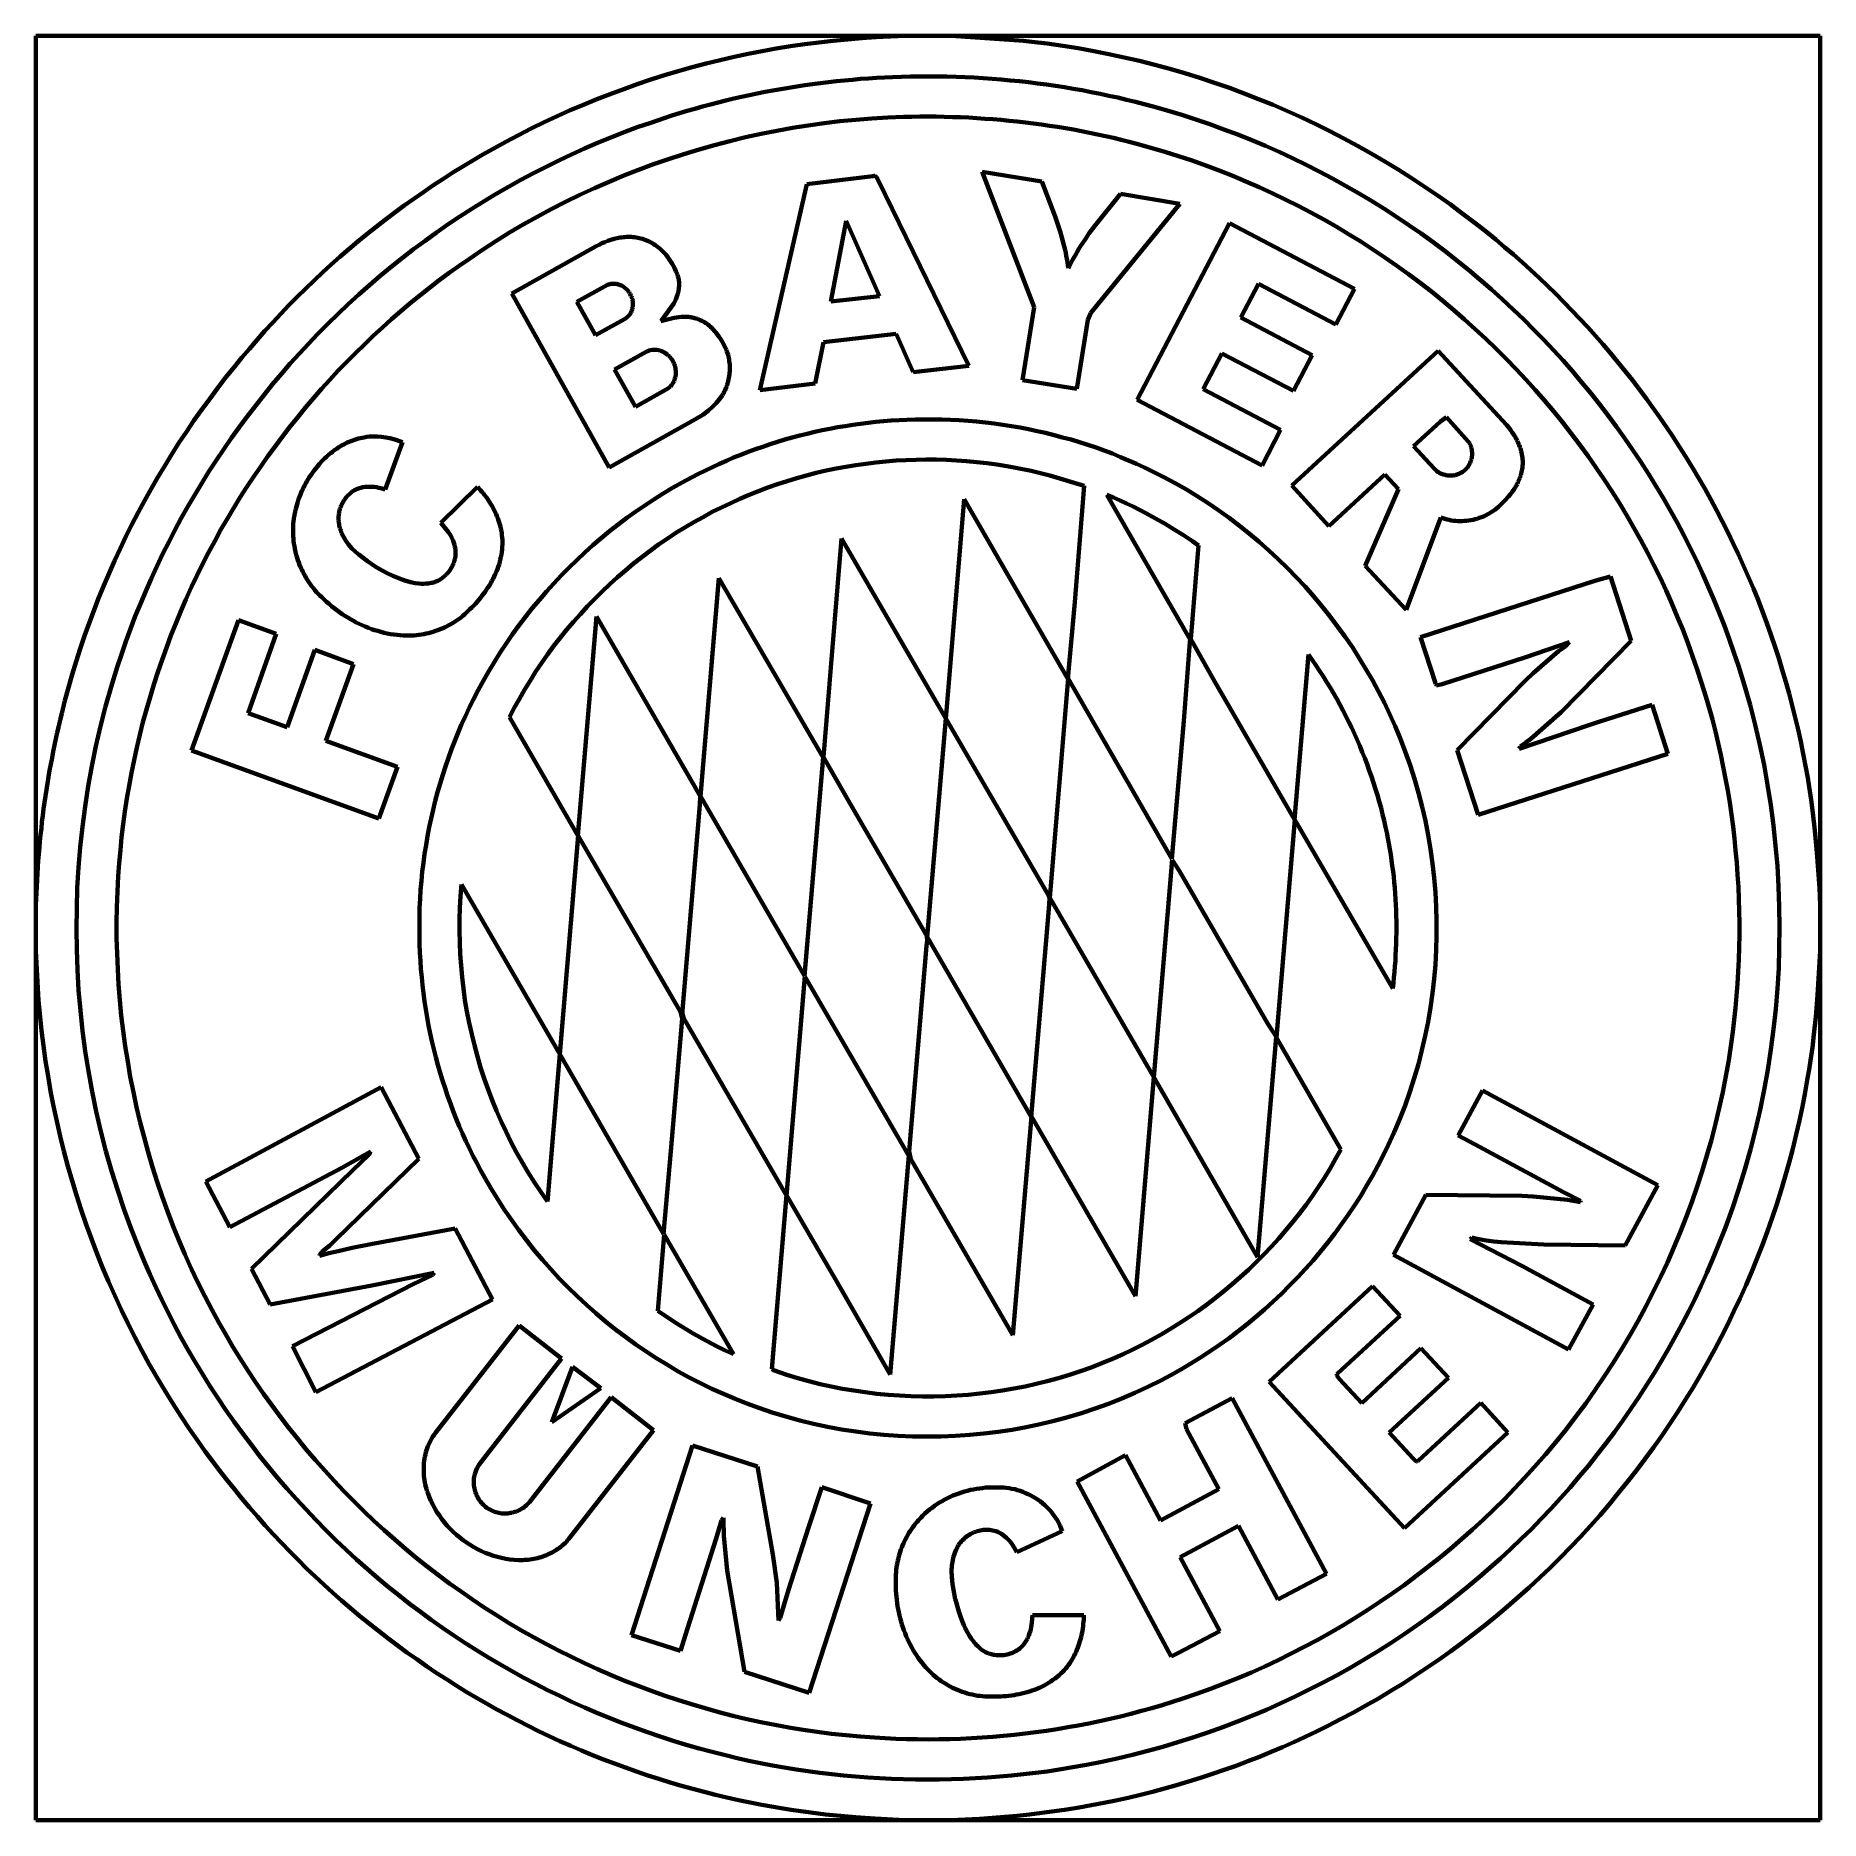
# Model space of a CAD drawing. Header units: millimetres. Extents: x 0 to 13.9, y 0 to 13.9.
import ezdxf

# ---------------------------------------------------------------- set-up
doc = ezdxf.new("R2010")
doc.units = ezdxf.units.MM
for name, color, linetype, lineweight in [('color#0059a5ff', 7, 'CONTINUOUS', 100), ('color#db0042ff', 7, 'CONTINUOUS', 100), ('color#ffffffff', 7, 'CONTINUOUS', 100)]:
    doc.layers.add(name, color=color, linetype=linetype, lineweight=lineweight)

msp = doc.modelspace()

# ---------------------------------------------------------------- linework, layer by layer
at = {"layer": 'color#0059a5ff'}
for p, q in [((6.653, 13.882), (6.768, 13.889)), ((6.768, 13.889), (7.124, 13.889)), ((7.124, 13.889), (7.688, 13.849)), ((5.544, 13.747), (5.654, 13.769)), ((5.654, 13.769), (5.764, 13.789)), ((5.764, 13.789), (5.874, 13.807)), ((5.874, 13.807), (5.985, 13.823)), ((5.985, 13.823), (6.096, 13.837)), ((6.096, 13.837), (6.207, 13.85)), ((6.207, 13.85), (6.319, 13.86)), ((6.319, 13.86), (6.43, 13.869)), ((6.43, 13.869), (6.542, 13.877)), ((6.542, 13.877), (6.653, 13.882)), ((7.688, 13.849), (7.752, 13.842)), ((7.752, 13.842), (7.873, 13.827)), ((7.873, 13.827), (7.994, 13.81)), ((7.994, 13.81), (8.114, 13.791)), ((8.114, 13.791), (8.234, 13.769)), ((8.234, 13.769), (8.353, 13.746)), ((4.894, 13.581), (5.001, 13.613)), ((5.001, 13.613), (5.109, 13.643)), ((5.109, 13.643), (5.217, 13.672)), ((5.217, 13.672), (5.326, 13.699)), ((5.326, 13.699), (5.435, 13.724)), ((5.435, 13.724), (5.544, 13.747)), ((8.353, 13.746), (8.472, 13.72)), ((8.472, 13.72), (8.591, 13.692)), ((8.591, 13.692), (8.709, 13.662)), ((8.709, 13.662), (8.826, 13.631)), ((8.826, 13.631), (8.943, 13.597)), ((4.471, 13.435), (4.576, 13.474)), ((4.576, 13.474), (4.681, 13.511)), ((4.681, 13.511), (4.787, 13.547)), ((4.787, 13.547), (4.894, 13.581)), ((5.8, 13.473), (5.738, 13.462)), ((5.861, 13.484), (5.8, 13.473)), ((5.923, 13.494), (5.861, 13.484)), ((5.985, 13.503), (5.923, 13.494)), ((6.046, 13.512), (5.985, 13.503)), ((6.108, 13.52), (6.046, 13.512)), ((6.17, 13.527), (6.108, 13.52)), ((6.232, 13.534), (6.17, 13.527)), ((6.295, 13.541), (6.232, 13.534)), ((6.357, 13.546), (6.295, 13.541)), ((6.419, 13.552), (6.357, 13.546)), ((6.481, 13.556), (6.419, 13.552)), ((6.543, 13.56), (6.481, 13.556)), ((6.606, 13.564), (6.543, 13.56)), ((6.668, 13.567), (6.606, 13.564)), ((6.739, 13.569), (6.668, 13.567)), ((6.809, 13.571), (6.739, 13.569)), ((6.88, 13.572), (6.809, 13.571)), ((6.951, 13.572), (6.88, 13.572)), ((7.021, 13.572), (6.951, 13.572)), ((7.092, 13.571), (7.021, 13.572)), ((7.163, 13.569), (7.092, 13.571)), ((7.233, 13.566), (7.163, 13.569)), ((7.304, 13.563), (7.233, 13.566)), ((7.374, 13.558), (7.304, 13.563)), ((7.445, 13.553), (7.374, 13.558)), ((7.515, 13.548), (7.445, 13.553)), ((7.585, 13.541), (7.515, 13.548)), ((7.656, 13.534), (7.585, 13.541)), ((7.726, 13.526), (7.656, 13.534)), ((7.796, 13.518), (7.726, 13.526)), ((7.866, 13.508), (7.796, 13.518)), ((7.936, 13.498), (7.866, 13.508)), ((8.006, 13.487), (7.936, 13.498)), ((8.075, 13.476), (8.006, 13.487)), ((8.145, 13.464), (8.075, 13.476)), ((8.943, 13.597), (9.059, 13.56)), ((9.059, 13.56), (9.175, 13.522)), ((9.175, 13.522), (9.29, 13.482)), ((9.29, 13.482), (9.404, 13.44)), ((4.16, 13.308), (4.263, 13.352)), ((4.263, 13.352), (4.367, 13.394)), ((4.367, 13.394), (4.471, 13.435)), ((5.19, 13.337), (5.13, 13.32)), ((5.251, 13.353), (5.19, 13.337)), ((5.311, 13.369), (5.251, 13.353)), ((5.372, 13.384), (5.311, 13.369)), ((5.433, 13.399), (5.372, 13.384)), ((5.493, 13.412), (5.433, 13.399)), ((5.554, 13.426), (5.493, 13.412)), ((5.616, 13.439), (5.554, 13.426)), ((5.677, 13.451), (5.616, 13.439)), ((5.738, 13.462), (5.677, 13.451)), ((8.214, 13.45), (8.145, 13.464)), ((8.284, 13.437), (8.214, 13.45)), ((8.353, 13.422), (8.284, 13.437)), ((8.422, 13.407), (8.353, 13.422)), ((8.49, 13.391), (8.422, 13.407)), ((8.559, 13.374), (8.49, 13.391)), ((8.627, 13.356), (8.559, 13.374)), ((8.696, 13.338), (8.627, 13.356)), ((8.807, 13.306), (8.696, 13.338)), ((9.404, 13.44), (9.517, 13.396)), ((9.517, 13.396), (9.63, 13.35)), ((9.63, 13.35), (9.742, 13.302)), ((3.856, 13.166), (3.957, 13.215)), ((3.957, 13.215), (4.058, 13.262)), ((4.058, 13.262), (4.16, 13.308)), ((4.787, 13.212), (4.682, 13.176)), ((4.891, 13.247), (4.787, 13.212)), ((4.951, 13.267), (4.891, 13.247)), ((5.011, 13.285), (4.951, 13.267)), ((5.07, 13.303), (5.011, 13.285)), ((5.13, 13.32), (5.07, 13.303)), ((8.919, 13.273), (8.807, 13.306)), ((9.029, 13.237), (8.919, 13.273)), ((9.139, 13.2), (9.029, 13.237)), ((9.248, 13.16), (9.139, 13.2)), ((9.742, 13.302), (9.853, 13.252)), ((9.853, 13.252), (9.963, 13.2)), ((9.963, 13.2), (10.072, 13.146)), ((3.56, 13.009), (3.658, 13.063)), ((3.658, 13.063), (3.757, 13.115)), ((3.757, 13.115), (3.856, 13.166)), ((4.476, 13.097), (4.373, 13.055)), ((4.579, 13.137), (4.476, 13.097)), ((4.682, 13.176), (4.579, 13.137)), ((9.356, 13.119), (9.248, 13.16)), ((9.464, 13.076), (9.356, 13.119)), ((9.571, 13.031), (9.464, 13.076)), ((10.072, 13.146), (10.18, 13.09)), ((10.18, 13.09), (10.287, 13.033)), ((3.323, 12.871), (3.401, 12.918)), ((3.401, 12.918), (3.48, 12.964)), ((3.48, 12.964), (3.56, 13.009)), ((4.071, 12.918), (3.972, 12.869)), ((4.171, 12.965), (4.071, 12.918)), ((4.272, 13.011), (4.171, 12.965)), ((4.373, 13.055), (4.272, 13.011)), ((9.677, 12.984), (9.571, 13.031)), ((9.782, 12.935), (9.677, 12.984)), ((9.887, 12.884), (9.782, 12.935)), ((10.287, 13.033), (10.394, 12.973)), ((10.394, 12.973), (10.499, 12.911)), ((3.169, 12.773), (3.246, 12.823)), ((3.246, 12.823), (3.323, 12.871)), ((3.874, 12.819), (3.776, 12.767)), ((3.972, 12.869), (3.874, 12.819)), ((9.99, 12.832), (9.887, 12.884)), ((10.093, 12.778), (9.99, 12.832)), ((10.499, 12.911), (10.603, 12.848)), ((10.603, 12.848), (10.705, 12.783)), ((10.705, 12.783), (10.807, 12.716)), ((2.942, 12.62), (3.017, 12.672)), ((3.017, 12.672), (3.092, 12.723)), ((3.092, 12.723), (3.169, 12.773)), ((3.584, 12.658), (3.489, 12.601)), ((3.679, 12.713), (3.584, 12.658)), ((3.776, 12.767), (3.679, 12.713)), ((10.194, 12.721), (10.093, 12.778)), ((10.295, 12.664), (10.194, 12.721)), ((10.395, 12.604), (10.295, 12.664)), ((10.807, 12.716), (10.908, 12.647)), ((10.908, 12.647), (11.007, 12.577)), ((2.721, 12.457), (2.794, 12.512)), ((2.794, 12.512), (2.868, 12.567)), ((2.868, 12.567), (2.942, 12.62)), ((3.395, 12.542), (3.302, 12.482)), ((3.489, 12.601), (3.395, 12.542)), ((10.493, 12.543), (10.395, 12.604)), ((10.59, 12.48), (10.493, 12.543)), ((11.007, 12.577), (11.079, 12.524)), ((11.079, 12.524), (11.151, 12.47)), ((2.578, 12.344), (2.649, 12.401)), ((2.649, 12.401), (2.721, 12.457)), ((3.21, 12.421), (3.12, 12.357)), ((3.302, 12.482), (3.21, 12.421)), ((10.687, 12.415), (10.59, 12.48)), ((10.782, 12.349), (10.687, 12.415)), ((11.151, 12.47), (11.223, 12.415)), ((11.223, 12.415), (11.293, 12.359)), ((2.368, 12.168), (2.437, 12.227)), ((2.437, 12.227), (2.507, 12.286)), ((2.507, 12.286), (2.578, 12.344)), ((2.941, 12.227), (2.854, 12.159)), ((3.03, 12.293), (2.941, 12.227)), ((3.12, 12.357), (3.03, 12.293)), ((10.876, 12.281), (10.782, 12.349)), ((10.969, 12.211), (10.876, 12.281)), ((11.293, 12.359), (11.363, 12.302)), ((11.363, 12.302), (11.432, 12.244)), ((11.432, 12.244), (11.5, 12.186)), ((2.233, 12.045), (2.3, 12.107)), ((2.3, 12.107), (2.368, 12.168)), ((2.767, 12.09), (2.682, 12.02)), ((2.854, 12.159), (2.767, 12.09)), ((11.06, 12.14), (10.969, 12.211)), ((11.151, 12.067), (11.06, 12.14)), ((11.5, 12.186), (11.568, 12.126)), ((11.568, 12.126), (11.634, 12.066)), ((2.1, 11.92), (2.166, 11.983)), ((2.166, 11.983), (2.233, 12.045)), ((2.598, 11.948), (2.515, 11.875)), ((2.682, 12.02), (2.598, 11.948)), ((11.24, 11.992), (11.151, 12.067)), ((11.327, 11.916), (11.24, 11.992)), ((11.634, 12.066), (11.7, 12.004)), ((11.7, 12.004), (11.765, 11.942)), ((1.971, 11.791), (2.035, 11.856)), ((2.035, 11.856), (2.1, 11.92)), ((2.515, 11.875), (2.433, 11.8)), ((11.414, 11.839), (11.327, 11.916)), ((11.498, 11.759), (11.414, 11.839)), ((11.765, 11.942), (11.83, 11.88)), ((11.83, 11.88), (11.893, 11.816)), ((11.893, 11.816), (11.956, 11.751)), ((1.845, 11.658), (1.908, 11.725)), ((1.908, 11.725), (1.971, 11.791)), ((2.353, 11.724), (2.274, 11.647)), ((2.433, 11.8), (2.353, 11.724)), ((11.582, 11.679), (11.498, 11.759)), ((11.66, 11.601), (11.582, 11.679)), ((11.956, 11.751), (12.018, 11.686)), ((12.018, 11.686), (12.079, 11.62)), ((1.723, 11.522), (1.784, 11.591)), ((1.784, 11.591), (1.845, 11.658)), ((2.196, 11.568), (2.123, 11.492)), ((2.274, 11.647), (2.196, 11.568)), ((11.737, 11.522), (11.66, 11.601)), ((12.079, 11.62), (12.139, 11.553)), ((12.139, 11.553), (12.198, 11.485)), ((1.604, 11.384), (1.663, 11.453)), ((1.663, 11.453), (1.723, 11.522)), ((2.052, 11.415), (1.981, 11.337)), ((2.123, 11.492), (2.052, 11.415)), ((11.813, 11.442), (11.737, 11.522)), ((11.887, 11.36), (11.813, 11.442)), ((12.198, 11.485), (12.257, 11.417)), ((12.257, 11.417), (12.314, 11.348)), ((1.481, 11.231), (1.546, 11.313)), ((1.546, 11.313), (1.604, 11.384)), ((1.912, 11.257), (1.844, 11.177)), ((1.981, 11.337), (1.912, 11.257)), ((11.96, 11.277), (11.887, 11.36)), ((12.031, 11.193), (11.96, 11.277)), ((12.314, 11.348), (12.371, 11.278)), ((12.371, 11.278), (12.427, 11.207)), ((1.354, 11.064), (1.417, 11.148)), ((1.417, 11.148), (1.481, 11.231)), ((1.844, 11.177), (1.777, 11.095)), ((12.102, 11.108), (12.031, 11.193)), ((12.427, 11.207), (12.481, 11.136)), ((12.481, 11.136), (12.535, 11.064)), ((1.232, 10.894), (1.292, 10.98)), ((1.292, 10.98), (1.354, 11.064)), ((1.712, 11.012), (1.648, 10.929)), ((1.777, 11.095), (1.712, 11.012)), ((12.17, 11.021), (12.102, 11.108)), ((12.237, 10.934), (12.17, 11.021)), ((12.535, 11.064), (12.588, 10.991)), ((12.588, 10.991), (12.64, 10.918)), ((1.173, 10.807), (1.232, 10.894)), ((1.585, 10.844), (1.524, 10.758)), ((1.648, 10.929), (1.585, 10.844)), ((12.303, 10.845), (12.237, 10.934)), ((12.367, 10.755), (12.303, 10.845)), ((12.64, 10.918), (12.691, 10.843)), ((12.691, 10.843), (12.742, 10.769)), ((1.059, 10.631), (1.115, 10.72)), ((1.115, 10.72), (1.173, 10.807)), ((1.524, 10.758), (1.464, 10.672)), ((12.43, 10.664), (12.367, 10.755)), ((12.742, 10.769), (12.791, 10.693)), ((1.004, 10.542), (1.059, 10.631)), ((1.405, 10.584), (1.348, 10.496)), ((1.464, 10.672), (1.405, 10.584)), ((6.383, 10.547), (6.461, 10.558)), ((6.461, 10.558), (6.539, 10.568)), ((6.539, 10.568), (6.617, 10.576)), ((6.617, 10.576), (6.696, 10.582)), ((6.696, 10.582), (6.774, 10.586)), ((6.774, 10.586), (6.853, 10.589)), ((6.853, 10.589), (6.931, 10.59)), ((6.931, 10.59), (7.01, 10.59)), ((7.01, 10.59), (7.088, 10.588)), ((7.088, 10.588), (7.167, 10.584)), ((7.167, 10.584), (7.245, 10.578)), ((7.245, 10.578), (7.324, 10.571)), ((7.324, 10.571), (7.402, 10.562)), ((7.402, 10.562), (7.479, 10.551)), ((12.491, 10.573), (12.43, 10.664)), ((12.551, 10.48), (12.491, 10.573)), ((12.791, 10.693), (12.842, 10.612)), ((12.842, 10.612), (12.892, 10.53)), ((0.898, 10.361), (0.95, 10.452)), ((0.95, 10.452), (1.004, 10.542)), ((1.348, 10.496), (1.292, 10.406)), ((5.774, 10.399), (5.848, 10.423)), ((5.848, 10.423), (5.923, 10.446)), ((5.923, 10.446), (5.999, 10.467)), ((5.999, 10.467), (6.075, 10.486)), ((6.075, 10.486), (6.152, 10.504)), ((6.152, 10.504), (6.229, 10.52)), ((6.229, 10.52), (6.306, 10.534)), ((6.306, 10.534), (6.383, 10.547)), ((7.479, 10.551), (7.557, 10.539)), ((7.557, 10.539), (7.642, 10.524)), ((7.642, 10.524), (7.747, 10.502)), ((7.747, 10.502), (7.892, 10.466)), ((7.892, 10.466), (8.159, 10.385)), ((12.609, 10.386), (12.551, 10.48)), ((12.892, 10.53), (12.942, 10.448)), ((12.942, 10.448), (12.99, 10.364)), ((0.847, 10.27), (0.898, 10.361)), ((1.238, 10.316), (1.185, 10.225)), ((1.292, 10.406), (1.238, 10.316)), ((5.409, 10.252), (5.481, 10.285)), ((5.481, 10.285), (5.553, 10.316)), ((5.553, 10.316), (5.626, 10.345)), ((5.626, 10.345), (5.699, 10.373)), ((5.699, 10.373), (5.774, 10.399)), ((7.225, 10.283), (7.084, 8.574)), ((8.033, 8.884), (7.225, 10.283)), ((8.159, 10.385), (8.086, 9.48)), ((8.335, 10.315), (8.387, 10.294)), ((8.984, 9.191), (8.335, 10.315)), ((8.387, 10.294), (8.439, 10.271)), ((12.666, 10.291), (12.609, 10.386)), ((12.721, 10.196), (12.666, 10.291)), ((12.99, 10.364), (13.036, 10.28)), ((13.036, 10.28), (13.082, 10.196)), ((0.749, 10.084), (0.797, 10.177)), ((0.797, 10.177), (0.847, 10.27)), ((1.185, 10.225), (1.133, 10.133)), ((5.122, 10.103), (5.194, 10.143)), ((5.194, 10.143), (5.265, 10.182)), ((5.265, 10.182), (5.338, 10.218)), ((5.338, 10.218), (5.409, 10.252)), ((8.439, 10.271), (8.49, 10.248)), ((8.49, 10.248), (8.541, 10.224)), ((8.541, 10.224), (8.591, 10.198)), ((8.591, 10.198), (8.641, 10.172)), ((8.641, 10.172), (8.715, 10.132)), ((12.774, 10.099), (12.721, 10.196)), ((13.082, 10.196), (13.126, 10.111)), ((0.702, 9.991), (0.749, 10.084)), ((1.083, 10.04), (1.035, 9.947)), ((1.133, 10.133), (1.083, 10.04)), ((4.915, 9.974), (4.983, 10.019)), ((4.983, 10.019), (5.052, 10.062)), ((5.052, 10.062), (5.122, 10.103)), ((8.715, 10.132), (8.789, 10.09)), ((8.789, 10.09), (8.861, 10.046)), ((8.861, 10.046), (8.933, 10.001)), ((8.933, 10.001), (9.003, 9.954)), ((12.826, 10.002), (12.774, 10.099)), ((12.876, 9.903), (12.826, 10.002)), ((13.126, 10.111), (13.17, 10.025)), ((13.17, 10.025), (13.212, 9.938)), ((0.613, 9.801), (0.657, 9.896)), ((0.657, 9.896), (0.702, 9.991)), ((1.035, 9.947), (0.988, 9.853)), ((4.717, 9.831), (4.782, 9.88)), ((4.782, 9.88), (4.848, 9.928)), ((4.848, 9.928), (4.915, 9.974)), ((6.272, 9.976), (6.187, 8.973)), ((7.084, 8.574), (6.272, 9.976)), ((9.05, 9.922), (8.99, 9.192)), ((9.003, 9.954), (9.05, 9.922)), ((12.925, 9.804), (12.876, 9.903)), ((13.212, 9.938), (13.253, 9.851)), ((0.571, 9.705), (0.613, 9.801)), ((0.942, 9.758), (0.898, 9.662)), ((0.988, 9.853), (0.942, 9.758)), ((4.529, 9.675), (4.59, 9.728)), ((4.59, 9.728), (4.653, 9.78)), ((4.653, 9.78), (4.717, 9.831)), ((12.972, 9.704), (12.925, 9.804)), ((13.253, 9.851), (13.292, 9.764)), ((13.292, 9.764), (13.331, 9.676)), ((0.49, 9.512), (0.53, 9.609)), ((0.53, 9.609), (0.571, 9.705)), ((0.898, 9.662), (0.856, 9.565)), ((4.409, 9.564), (4.468, 9.62)), ((4.468, 9.62), (4.529, 9.675)), ((5.317, 9.668), (5.174, 7.97)), ((6.129, 8.271), (5.317, 9.668)), ((13.017, 9.603), (12.972, 9.704)), ((13.06, 9.502), (13.017, 9.603)), ((13.331, 9.676), (13.368, 9.587)), ((13.368, 9.587), (13.404, 9.498)), ((0.452, 9.414), (0.49, 9.512)), ((0.815, 9.468), (0.775, 9.371)), ((0.856, 9.565), (0.815, 9.468)), ((4.239, 9.388), (4.294, 9.448)), ((4.294, 9.448), (4.351, 9.507)), ((4.351, 9.507), (4.409, 9.564)), ((8.086, 9.48), (8.033, 8.884)), ((13.102, 9.4), (13.06, 9.502)), ((13.404, 9.498), (13.439, 9.408)), ((0.381, 9.217), (0.416, 9.316)), ((0.416, 9.316), (0.452, 9.414)), ((0.775, 9.371), (0.738, 9.272)), ((4.132, 9.265), (4.185, 9.327)), ((4.185, 9.327), (4.239, 9.388)), ((4.364, 9.37), (4.22, 7.664)), ((5.166, 7.982), (4.364, 9.37)), ((13.142, 9.297), (13.102, 9.4)), ((13.439, 9.408), (13.472, 9.318)), ((13.472, 9.318), (13.504, 9.228)), ((0.347, 9.118), (0.381, 9.217)), ((0.701, 9.173), (0.667, 9.074)), ((0.738, 9.272), (0.701, 9.173)), ((4.031, 9.137), (4.081, 9.202)), ((4.081, 9.202), (4.132, 9.265)), ((8.935, 8.557), (8.983, 9.169)), ((8.983, 9.169), (8.984, 9.191)), ((8.99, 9.192), (9.178, 8.861)), ((13.18, 9.194), (13.142, 9.297)), ((13.217, 9.089), (13.18, 9.194)), ((13.504, 9.228), (13.535, 9.137)), ((0.315, 9.018), (0.347, 9.118)), ((0.667, 9.074), (0.634, 8.974)), ((3.936, 9.005), (3.983, 9.072)), ((3.983, 9.072), (4.031, 9.137)), ((9.797, 7.79), (9.905, 9.073)), ((9.905, 9.073), (9.935, 9.031)), ((9.935, 9.031), (9.964, 8.989)), ((13.252, 8.985), (13.217, 9.089)), ((13.535, 9.137), (13.565, 9.045)), ((13.565, 9.045), (13.593, 8.954)), ((0.256, 8.817), (0.285, 8.917)), ((0.285, 8.917), (0.315, 9.018)), ((0.634, 8.974), (0.587, 8.822)), ((3.847, 8.869), (3.891, 8.937)), ((3.891, 8.937), (3.936, 9.005)), ((6.187, 8.973), (6.131, 8.275)), ((9.964, 8.989), (9.992, 8.946)), ((9.992, 8.946), (10.02, 8.904)), ((10.02, 8.904), (10.047, 8.86)), ((13.299, 8.833), (13.252, 8.985)), ((13.593, 8.954), (13.621, 8.861)), ((0.228, 8.716), (0.256, 8.817)), ((0.587, 8.822), (0.543, 8.668)), ((3.764, 8.728), (3.804, 8.799)), ((3.804, 8.799), (3.847, 8.869)), ((7.892, 7.179), (8.036, 8.885)), ((8.036, 8.885), (8.843, 7.484)), ((9.178, 8.861), (9.797, 7.79)), ((10.047, 8.86), (10.074, 8.817)), ((10.074, 8.817), (10.1, 8.773)), ((10.1, 8.773), (10.125, 8.728)), ((13.343, 8.68), (13.299, 8.833)), ((13.621, 8.861), (13.646, 8.769)), ((13.646, 8.769), (13.671, 8.676)), ((0.191, 8.565), (0.203, 8.614)), ((0.203, 8.614), (0.228, 8.716)), ((0.543, 8.668), (0.504, 8.514)), ((3.687, 8.584), (3.725, 8.657)), ((3.725, 8.657), (3.764, 8.728)), ((10.125, 8.728), (10.15, 8.684)), ((10.15, 8.684), (10.174, 8.639)), ((10.174, 8.639), (10.197, 8.593)), ((13.382, 8.526), (13.343, 8.68)), ((13.671, 8.676), (13.694, 8.583)), ((0.168, 8.467), (0.179, 8.516)), ((0.179, 8.516), (0.191, 8.565)), ((0.504, 8.514), (0.468, 8.359)), ((4.22, 7.664), (3.687, 8.584)), ((6.939, 6.876), (7.082, 8.575)), ((7.082, 8.575), (7.876, 7.209)), ((8.843, 7.484), (8.935, 8.557)), ((10.197, 8.593), (10.22, 8.547)), ((10.22, 8.547), (10.242, 8.501)), ((10.242, 8.501), (10.264, 8.455)), ((13.418, 8.371), (13.382, 8.526)), ((13.694, 8.583), (13.716, 8.489)), ((13.716, 8.489), (13.737, 8.395)), ((0.136, 8.319), (0.147, 8.368)), ((0.147, 8.368), (0.157, 8.417)), ((0.157, 8.417), (0.168, 8.467)), ((0.468, 8.359), (0.436, 8.203)), ((10.264, 8.455), (10.285, 8.409)), ((10.285, 8.409), (10.305, 8.362)), ((10.305, 8.362), (10.324, 8.314)), ((13.451, 8.215), (13.418, 8.371)), ((13.737, 8.395), (13.756, 8.301)), ((0.108, 8.17), (0.117, 8.22)), ((0.117, 8.22), (0.127, 8.269)), ((0.127, 8.269), (0.136, 8.319)), ((0.436, 8.203), (0.408, 8.047)), ((5.983, 6.571), (6.129, 8.271)), ((6.131, 8.275), (6.325, 7.935)), ((10.324, 8.314), (10.343, 8.267)), ((10.343, 8.267), (10.362, 8.219)), ((10.362, 8.219), (10.379, 8.171)), ((13.479, 8.058), (13.451, 8.215)), ((13.756, 8.301), (13.774, 8.207)), ((13.774, 8.207), (13.791, 8.112)), ((0.083, 8.021), (0.091, 8.07)), ((0.091, 8.07), (0.1, 8.12)), ((0.1, 8.12), (0.108, 8.17)), ((10.379, 8.171), (10.396, 8.123)), ((10.396, 8.123), (10.412, 8.075)), ((10.412, 8.075), (10.428, 8.026)), ((13.504, 7.901), (13.479, 8.058)), ((13.791, 8.112), (13.802, 8.044)), ((0.062, 7.871), (0.069, 7.921)), ((0.069, 7.921), (0.076, 7.971)), ((0.076, 7.971), (0.083, 8.021)), ((0.408, 8.047), (0.384, 7.889)), ((5.171, 7.97), (5.166, 7.982)), ((5.17, 7.903), (5.171, 7.97)), ((5.174, 7.97), (5.983, 6.571)), ((6.325, 7.935), (6.927, 6.896)), ((10.428, 8.026), (10.442, 7.977)), ((10.442, 7.977), (10.456, 7.928)), ((10.456, 7.928), (10.47, 7.879)), ((13.802, 8.044), (13.818, 7.942)), ((13.818, 7.942), (13.831, 7.84)), ((0.049, 7.771), (0.055, 7.821)), ((0.055, 7.821), (0.062, 7.871)), ((0.384, 7.889), (0.363, 7.732)), ((5.034, 6.304), (5.17, 7.903)), ((9.8, 7.786), (9.657, 6.095)), ((10.561, 6.474), (9.8, 7.786)), ((10.47, 7.879), (10.482, 7.829)), ((10.482, 7.829), (10.494, 7.78)), ((10.494, 7.78), (10.506, 7.73)), ((13.524, 7.743), (13.504, 7.901)), ((13.831, 7.84), (13.847, 7.703)), ((0.033, 7.62), (0.038, 7.67)), ((0.038, 7.67), (0.044, 7.721)), ((0.044, 7.721), (0.049, 7.771)), ((0.363, 7.732), (0.346, 7.573)), ((4.079, 5.962), (4.223, 7.661)), ((4.223, 7.661), (5.017, 6.292)), ((10.506, 7.73), (10.515, 7.687)), ((10.515, 7.687), (10.523, 7.644)), ((10.523, 7.644), (10.531, 7.602)), ((13.541, 7.585), (13.524, 7.743)), ((13.847, 7.703), (13.863, 7.532)), ((0.02, 7.469), (0.024, 7.52)), ((0.024, 7.52), (0.029, 7.57)), ((0.029, 7.57), (0.033, 7.62)), ((0.346, 7.573), (0.333, 7.415)), ((10.531, 7.602), (10.539, 7.559)), ((10.539, 7.559), (10.546, 7.516)), ((10.546, 7.516), (10.552, 7.473)), ((13.555, 7.427), (13.541, 7.585)), ((13.863, 7.532), (13.882, 7.258)), ((0.011, 7.318), (0.014, 7.369)), ((0.014, 7.369), (0.017, 7.419)), ((0.017, 7.419), (0.02, 7.469)), ((0.333, 7.415), (0.324, 7.256)), ((8.845, 7.474), (8.701, 5.783)), ((8.902, 7.386), (8.845, 7.474)), ((9.59, 6.199), (8.902, 7.386)), ((10.552, 7.473), (10.558, 7.429)), ((10.558, 7.429), (10.564, 7.386)), ((10.564, 7.386), (10.569, 7.343)), ((13.564, 7.268), (13.555, 7.427)), ((0.006, 7.218), (0.008, 7.268)), ((0.008, 7.268), (0.011, 7.318)), ((0.324, 7.256), (0.319, 7.097)), ((3.306, 7.192), (3.314, 7.282)), ((3.314, 7.282), (4.079, 5.962)), ((10.569, 7.343), (10.573, 7.3)), ((10.573, 7.3), (10.577, 7.256)), ((10.577, 7.256), (10.58, 7.213)), ((13.57, 7.109), (13.564, 7.268)), ((13.882, 7.258), (13.889, 7.121)), ((0, 7.124), (0.004, 7.167)), ((0, 6.768), (0, 7.124)), ((0.004, 7.167), (0.006, 7.218)), ((0.319, 7.097), (0.317, 6.937)), ((3.299, 7.012), (3.301, 7.102)), ((3.301, 7.102), (3.306, 7.192)), ((7.888, 7.124), (7.748, 5.475)), ((7.876, 7.209), (7.882, 7.199)), ((7.882, 7.199), (7.889, 7.179)), ((7.889, 7.179), (7.888, 7.124)), ((8.701, 5.783), (7.892, 7.179)), ((10.58, 7.213), (10.583, 7.169)), ((10.583, 7.169), (10.586, 7.126)), ((10.586, 7.126), (10.588, 7.082)), ((13.572, 6.95), (13.57, 7.109)), ((13.889, 7.121), (13.889, 6.765)), ((3.298, 6.922), (3.299, 7.012)), ((10.588, 7.082), (10.589, 7.039)), ((10.589, 7.039), (10.59, 6.995)), ((10.59, 6.995), (10.59, 6.952)), ((10.59, 6.952), (10.59, 6.908)), ((13.57, 6.791), (13.572, 6.95)), ((0.317, 6.937), (0.319, 6.778)), ((3.3, 6.832), (3.298, 6.922)), ((3.304, 6.742), (3.3, 6.832)), ((6.933, 6.806), (6.799, 5.208)), ((6.927, 6.896), (6.932, 6.888)), ((6.932, 6.888), (6.936, 6.876)), ((6.937, 6.844), (6.933, 6.806)), ((6.936, 6.876), (6.937, 6.844)), ((7.748, 5.475), (6.939, 6.876)), ((10.588, 6.821), (10.586, 6.777)), ((10.589, 6.865), (10.588, 6.821)), ((10.59, 6.908), (10.589, 6.865)), ((0.023, 6.381), (0, 6.768)), ((0.319, 6.778), (0.325, 6.619)), ((3.31, 6.652), (3.304, 6.742)), ((10.582, 6.69), (10.578, 6.647)), ((10.584, 6.734), (10.582, 6.69)), ((10.586, 6.777), (10.584, 6.734)), ((13.565, 6.632), (13.57, 6.791)), ((13.889, 6.765), (13.868, 6.423)), ((0.325, 6.619), (0.334, 6.46)), ((3.318, 6.563), (3.31, 6.652)), ((3.329, 6.473), (3.318, 6.563)), ((5.986, 6.567), (5.843, 4.863)), ((6.796, 5.171), (5.986, 6.567)), ((10.571, 6.56), (10.566, 6.517)), ((10.575, 6.604), (10.571, 6.56)), ((10.578, 6.647), (10.575, 6.604)), ((13.555, 6.473), (13.565, 6.632)), ((0.334, 6.46), (0.348, 6.302)), ((3.341, 6.384), (3.329, 6.473)), ((10.566, 6.517), (10.561, 6.474)), ((13.542, 6.314), (13.555, 6.473)), ((13.868, 6.423), (13.854, 6.252)), ((0.046, 6.146), (0.023, 6.381)), ((0.348, 6.302), (0.365, 6.144)), ((3.356, 6.295), (3.341, 6.384)), ((3.374, 6.207), (3.356, 6.295)), ((5.017, 6.292), (5.03, 6.238)), ((5.034, 6.275), (5.034, 6.304)), ((5.045, 6.241), (5.034, 6.275)), ((13.525, 6.156), (13.542, 6.314)), ((13.854, 6.252), (13.839, 6.116)), ((0.06, 6.027), (0.046, 6.146)), ((0.365, 6.144), (0.386, 5.986)), ((3.393, 6.119), (3.374, 6.207)), ((3.414, 6.032), (3.393, 6.119)), ((5.03, 6.238), (4.943, 5.207)), ((5.843, 4.863), (5.045, 6.241)), ((9.657, 6.095), (9.59, 6.199)), ((13.505, 5.998), (13.525, 6.156)), ((13.839, 6.116), (13.827, 6.014)), ((0.077, 5.909), (0.06, 6.027)), ((0.386, 5.986), (0.411, 5.829)), ((3.438, 5.945), (3.414, 6.032)), ((9.51, 4.383), (9.655, 6.094)), ((9.655, 6.094), (10.158, 5.221)), ((13.48, 5.841), (13.505, 5.998)), ((13.827, 6.014), (13.813, 5.912)), ((0.096, 5.791), (0.077, 5.909)), ((3.463, 5.858), (3.438, 5.945)), ((3.491, 5.773), (3.463, 5.858)), ((4.078, 5.962), (3.984, 4.817)), ((4.886, 4.565), (4.078, 5.962)), ((13.452, 5.685), (13.48, 5.841)), ((13.802, 5.844), (13.79, 5.777)), ((13.813, 5.912), (13.802, 5.844)), ((0.116, 5.674), (0.096, 5.791)), ((0.411, 5.829), (0.439, 5.672)), ((3.521, 5.688), (3.491, 5.773)), ((8.56, 4.078), (8.702, 5.783)), ((8.702, 5.783), (9.51, 4.383)), ((13.79, 5.777), (13.771, 5.666)), ((0.139, 5.557), (0.116, 5.674)), ((0.164, 5.44), (0.139, 5.557)), ((0.439, 5.672), (0.471, 5.516)), ((3.553, 5.604), (3.521, 5.688)), ((3.587, 5.521), (3.553, 5.604)), ((13.42, 5.529), (13.452, 5.685)), ((13.75, 5.556), (13.726, 5.446)), ((13.771, 5.666), (13.75, 5.556)), ((0.191, 5.324), (0.164, 5.44)), ((0.471, 5.516), (0.507, 5.361)), ((3.623, 5.438), (3.587, 5.521)), ((3.661, 5.357), (3.623, 5.438)), ((7.605, 3.775), (7.749, 5.477)), ((7.749, 5.477), (8.56, 4.078)), ((13.385, 5.374), (13.42, 5.529)), ((13.726, 5.446), (13.701, 5.337)), ((0.219, 5.208), (0.191, 5.324)), ((0.507, 5.361), (0.547, 5.207)), ((3.701, 5.276), (3.661, 5.357)), ((13.345, 5.22), (13.385, 5.374)), ((13.701, 5.337), (13.675, 5.227)), ((0.25, 5.092), (0.219, 5.208)), ((0.547, 5.207), (0.59, 5.054)), ((3.743, 5.197), (3.701, 5.276)), ((3.788, 5.118), (3.743, 5.197)), ((4.943, 5.207), (4.886, 4.565)), ((6.791, 5.112), (6.796, 5.171)), ((6.799, 5.208), (6.811, 5.146)), ((6.811, 5.146), (7.605, 3.775)), ((10.117, 5.147), (10.074, 5.073)), ((10.158, 5.221), (10.117, 5.147)), ((13.302, 5.066), (13.345, 5.22)), ((13.675, 5.227), (13.646, 5.119)), ((0.283, 4.978), (0.25, 5.092)), ((0.59, 5.054), (0.638, 4.902)), ((3.834, 5.041), (3.788, 5.118)), ((3.882, 4.965), (3.834, 5.041)), ((6.649, 3.469), (6.791, 5.112)), ((10.03, 5.001), (9.984, 4.93)), ((10.074, 5.073), (10.03, 5.001)), ((13.255, 4.914), (13.302, 5.066)), ((13.616, 5.011), (13.584, 4.903)), ((13.646, 5.119), (13.616, 5.011)), ((0.318, 4.864), (0.283, 4.978)), ((0.354, 4.75), (0.318, 4.864)), ((0.638, 4.902), (0.688, 4.751)), ((3.932, 4.89), (3.882, 4.965)), ((3.984, 4.817), (3.932, 4.89)), ((5.728, 3.511), (5.842, 4.865)), ((5.842, 4.865), (6.239, 4.184)), ((9.984, 4.93), (9.936, 4.86)), ((13.205, 4.764), (13.255, 4.914)), ((13.584, 4.903), (13.55, 4.796)), ((0.393, 4.637), (0.354, 4.75)), ((0.688, 4.751), (0.743, 4.602)), ((9.836, 4.723), (9.784, 4.657)), ((9.887, 4.791), (9.836, 4.723)), ((9.936, 4.86), (9.887, 4.791)), ((13.151, 4.614), (13.205, 4.764)), ((13.55, 4.796), (13.514, 4.69)), ((0.434, 4.525), (0.393, 4.637)), ((0.743, 4.602), (0.802, 4.453)), ((9.729, 4.592), (9.674, 4.527)), ((9.784, 4.657), (9.729, 4.592)), ((13.092, 4.466), (13.151, 4.614)), ((13.477, 4.584), (13.438, 4.479)), ((13.514, 4.69), (13.477, 4.584)), ((0.476, 4.413), (0.434, 4.525)), ((0.802, 4.453), (0.844, 4.351)), ((4.841, 3.964), (4.891, 4.56)), ((4.891, 4.56), (5.43, 3.627)), ((9.617, 4.465), (9.559, 4.403)), ((9.674, 4.527), (9.617, 4.465)), ((13.05, 4.364), (13.092, 4.466)), ((13.438, 4.479), (13.397, 4.374)), ((0.521, 4.303), (0.476, 4.413)), ((0.844, 4.351), (0.888, 4.25)), ((9.499, 4.343), (9.438, 4.285)), ((9.559, 4.403), (9.499, 4.343)), ((13.007, 4.262), (13.05, 4.364)), ((13.397, 4.374), (13.355, 4.27)), ((0.567, 4.193), (0.521, 4.303)), ((0.615, 4.084), (0.567, 4.193)), ((0.888, 4.25), (0.934, 4.149)), ((6.239, 4.184), (6.649, 3.469)), ((9.311, 4.172), (9.246, 4.117)), ((9.375, 4.227), (9.311, 4.172)), ((9.438, 4.285), (9.375, 4.227)), ((12.961, 4.161), (13.007, 4.262)), ((13.311, 4.167), (13.265, 4.064)), ((13.355, 4.27), (13.311, 4.167)), ((0.665, 3.975), (0.615, 4.084)), ((0.934, 4.149), (0.981, 4.05)), ((0.981, 4.05), (1.03, 3.951)), ((9.18, 4.064), (9.113, 4.013)), ((9.246, 4.117), (9.18, 4.064)), ((12.865, 3.962), (12.914, 4.061)), ((12.914, 4.061), (12.961, 4.161)), ((13.265, 4.064), (13.217, 3.962)), ((0.717, 3.868), (0.665, 3.975)), ((1.03, 3.951), (1.081, 3.853)), ((4.978, 3.874), (4.841, 3.964)), ((8.974, 3.915), (8.903, 3.869)), ((9.044, 3.963), (8.974, 3.915)), ((9.113, 4.013), (9.044, 3.963)), ((12.814, 3.864), (12.865, 3.962)), ((13.217, 3.962), (13.168, 3.861)), ((0.771, 3.761), (0.717, 3.868)), ((0.827, 3.656), (0.771, 3.761)), ((1.081, 3.853), (1.133, 3.755)), ((1.133, 3.755), (1.187, 3.659)), ((5.118, 3.789), (4.978, 3.874)), ((5.22, 3.731), (5.118, 3.789)), ((8.759, 3.781), (8.685, 3.74)), ((8.832, 3.824), (8.759, 3.781)), ((8.903, 3.869), (8.832, 3.824)), ((12.708, 3.67), (12.762, 3.767)), ((12.762, 3.767), (12.814, 3.864)), ((13.118, 3.761), (13.065, 3.662)), ((13.168, 3.861), (13.118, 3.761)), ((0.884, 3.551), (0.827, 3.656)), ((1.187, 3.659), (1.243, 3.564)), ((5.303, 3.688), (5.22, 3.731)), ((5.366, 3.657), (5.303, 3.688)), ((5.43, 3.627), (5.366, 3.657)), ((8.457, 3.626), (8.38, 3.592)), ((8.534, 3.662), (8.457, 3.626)), ((8.61, 3.7), (8.534, 3.662)), ((8.685, 3.74), (8.61, 3.7)), ((12.652, 3.575), (12.708, 3.67)), ((13.065, 3.662), (13.011, 3.563)), ((0.943, 3.448), (0.884, 3.551)), ((1.243, 3.564), (1.3, 3.469)), ((5.743, 3.502), (5.728, 3.511)), ((5.847, 3.466), (5.743, 3.502)), ((8.13, 3.495), (8.045, 3.467)), ((8.214, 3.525), (8.13, 3.495)), ((8.297, 3.557), (8.214, 3.525)), ((8.38, 3.592), (8.297, 3.557)), ((12.537, 3.386), (12.595, 3.48)), ((12.595, 3.48), (12.652, 3.575)), ((13.011, 3.563), (12.956, 3.466)), ((1.005, 3.345), (0.943, 3.448)), ((1.067, 3.244), (1.005, 3.345)), ((1.3, 3.469), (1.359, 3.376)), ((1.359, 3.376), (1.419, 3.283)), ((5.932, 3.441), (5.847, 3.466)), ((6.018, 3.417), (5.932, 3.441)), ((6.105, 3.395), (6.018, 3.417)), ((6.192, 3.376), (6.105, 3.395)), ((6.28, 3.359), (6.192, 3.376)), ((6.368, 3.344), (6.28, 3.359)), ((6.456, 3.331), (6.368, 3.344)), ((7.524, 3.345), (7.436, 3.332)), ((7.612, 3.36), (7.524, 3.345)), ((7.7, 3.377), (7.612, 3.36)), ((7.787, 3.396), (7.7, 3.377)), ((7.873, 3.418), (7.787, 3.396)), ((7.959, 3.441), (7.873, 3.418)), ((8.045, 3.467), (7.959, 3.441)), ((12.476, 3.294), (12.537, 3.386)), ((12.899, 3.369), (12.84, 3.274)), ((12.956, 3.466), (12.899, 3.369)), ((1.132, 3.143), (1.067, 3.244)), ((1.419, 3.283), (1.481, 3.192)), ((6.545, 3.32), (6.456, 3.331)), ((6.634, 3.312), (6.545, 3.32)), ((6.723, 3.305), (6.634, 3.312)), ((6.812, 3.301), (6.723, 3.305)), ((6.901, 3.299), (6.812, 3.301)), ((6.991, 3.299), (6.901, 3.299)), ((7.08, 3.301), (6.991, 3.299)), ((7.169, 3.306), (7.08, 3.301)), ((7.258, 3.312), (7.169, 3.306)), ((7.347, 3.321), (7.258, 3.312)), ((7.436, 3.332), (7.347, 3.321)), ((12.352, 3.111), (12.415, 3.202)), ((12.415, 3.202), (12.476, 3.294)), ((12.84, 3.274), (12.78, 3.179)), ((1.198, 3.044), (1.132, 3.143)), ((1.481, 3.192), (1.544, 3.101)), ((1.544, 3.101), (1.609, 3.012)), ((12.287, 3.022), (12.352, 3.111)), ((12.718, 3.085), (12.655, 2.992)), ((12.78, 3.179), (12.718, 3.085)), ((1.266, 2.946), (1.198, 3.044)), ((1.32, 2.871), (1.266, 2.946)), ((1.609, 3.012), (1.676, 2.924)), ((1.676, 2.924), (1.743, 2.836)), ((12.153, 2.846), (12.221, 2.933)), ((12.221, 2.933), (12.287, 3.022)), ((12.655, 2.992), (12.59, 2.901)), ((1.375, 2.796), (1.32, 2.871)), ((1.431, 2.722), (1.375, 2.796)), ((1.743, 2.836), (1.813, 2.75)), ((12.084, 2.76), (12.153, 2.846)), ((12.524, 2.81), (12.456, 2.72)), ((12.59, 2.901), (12.524, 2.81)), ((1.488, 2.649), (1.431, 2.722)), ((1.546, 2.576), (1.488, 2.649)), ((1.813, 2.75), (1.883, 2.665)), ((1.883, 2.665), (1.955, 2.582)), ((11.941, 2.591), (12.013, 2.675)), ((12.013, 2.675), (12.084, 2.76)), ((12.456, 2.72), (12.387, 2.632)), ((1.605, 2.505), (1.546, 2.576)), ((1.664, 2.434), (1.605, 2.505)), ((1.955, 2.582), (2.029, 2.499)), ((11.793, 2.426), (11.868, 2.508)), ((11.868, 2.508), (11.941, 2.591)), ((12.317, 2.545), (12.245, 2.458)), ((12.387, 2.632), (12.317, 2.545)), ((1.725, 2.364), (1.664, 2.434)), ((1.787, 2.295), (1.725, 2.364)), ((2.029, 2.499), (2.104, 2.418)), ((2.104, 2.418), (2.18, 2.338)), ((11.717, 2.346), (11.793, 2.426)), ((12.172, 2.373), (12.097, 2.289)), ((12.245, 2.458), (12.172, 2.373)), ((1.849, 2.226), (1.787, 2.295)), ((1.913, 2.159), (1.849, 2.226)), ((2.18, 2.338), (2.257, 2.259)), ((2.257, 2.259), (2.336, 2.181)), ((11.561, 2.19), (11.64, 2.267)), ((11.64, 2.267), (11.717, 2.346)), ((12.097, 2.289), (12.022, 2.207)), ((1.977, 2.092), (1.913, 2.159)), ((2.042, 2.026), (1.977, 2.092)), ((2.336, 2.181), (2.416, 2.105)), ((2.416, 2.105), (2.497, 2.031)), ((11.4, 2.038), (11.481, 2.113)), ((11.481, 2.113), (11.561, 2.19)), ((11.944, 2.125), (11.866, 2.045)), ((12.022, 2.207), (11.944, 2.125)), ((2.108, 1.961), (2.042, 2.026)), ((2.175, 1.897), (2.108, 1.961)), ((2.497, 2.031), (2.58, 1.957)), ((2.58, 1.957), (2.663, 1.885)), ((11.234, 1.892), (11.318, 1.965)), ((11.318, 1.965), (11.4, 2.038)), ((11.786, 1.966), (11.705, 1.889)), ((11.866, 2.045), (11.786, 1.966)), ((2.243, 1.834), (2.175, 1.897)), ((2.312, 1.771), (2.243, 1.834)), ((2.663, 1.885), (2.744, 1.817)), ((2.744, 1.817), (2.827, 1.751)), ((11.045, 1.737), (11.14, 1.814)), ((11.14, 1.814), (11.234, 1.892)), ((11.623, 1.813), (11.539, 1.738)), ((11.705, 1.889), (11.623, 1.813)), ((2.381, 1.71), (2.312, 1.771)), ((2.451, 1.65), (2.381, 1.71)), ((2.827, 1.751), (2.91, 1.686)), ((2.91, 1.686), (2.994, 1.622)), ((10.948, 1.662), (11.045, 1.737)), ((11.539, 1.738), (11.454, 1.664)), ((2.522, 1.59), (2.451, 1.65)), ((2.594, 1.532), (2.522, 1.59)), ((2.667, 1.474), (2.594, 1.532)), ((2.994, 1.622), (3.079, 1.56)), ((3.079, 1.56), (3.166, 1.499)), ((10.751, 1.518), (10.85, 1.589)), ((10.85, 1.589), (10.948, 1.662)), ((11.369, 1.592), (11.282, 1.521)), ((11.454, 1.664), (11.369, 1.592)), ((2.74, 1.417), (2.667, 1.474)), ((2.814, 1.362), (2.74, 1.417)), ((3.166, 1.499), (3.253, 1.439)), ((3.253, 1.439), (3.341, 1.381)), ((10.548, 1.381), (10.65, 1.449)), ((10.65, 1.449), (10.751, 1.518)), ((11.193, 1.452), (11.104, 1.384)), ((11.282, 1.521), (11.193, 1.452)), ((2.889, 1.307), (2.814, 1.362)), ((2.965, 1.253), (2.889, 1.307)), ((3.041, 1.2), (2.965, 1.253)), ((3.341, 1.381), (3.43, 1.324)), ((3.43, 1.324), (3.52, 1.269)), ((3.52, 1.269), (3.611, 1.215)), ((10.234, 1.19), (10.34, 1.252)), ((10.34, 1.252), (10.444, 1.315)), ((10.444, 1.315), (10.548, 1.381)), ((10.923, 1.252), (10.83, 1.188)), ((11.014, 1.317), (10.923, 1.252)), ((11.104, 1.384), (11.014, 1.317)), ((3.118, 1.149), (3.041, 1.2)), ((3.196, 1.098), (3.118, 1.149)), ((3.611, 1.215), (3.703, 1.163)), ((3.703, 1.163), (3.795, 1.112)), ((3.795, 1.112), (3.889, 1.062)), ((10.02, 1.072), (10.128, 1.13)), ((10.128, 1.13), (10.234, 1.19)), ((10.737, 1.126), (10.642, 1.066)), ((10.83, 1.188), (10.737, 1.126)), ((3.273, 1.049), (3.196, 1.098)), ((3.351, 1.001), (3.273, 1.049)), ((3.43, 0.954), (3.351, 1.001)), ((3.889, 1.062), (3.983, 1.014)), ((3.983, 1.014), (4.078, 0.968)), ((9.801, 0.963), (9.911, 1.017)), ((9.911, 1.017), (10.02, 1.072)), ((10.547, 1.007), (10.451, 0.949)), ((10.642, 1.066), (10.547, 1.007)), ((3.509, 0.908), (3.43, 0.954)), ((3.589, 0.863), (3.509, 0.908)), ((3.67, 0.82), (3.589, 0.863)), ((4.078, 0.968), (4.173, 0.923)), ((4.173, 0.923), (4.27, 0.879)), ((4.27, 0.879), (4.366, 0.837)), ((4.366, 0.837), (4.464, 0.797)), ((9.465, 0.814), (9.578, 0.861)), ((9.578, 0.861), (9.69, 0.911)), ((9.69, 0.911), (9.801, 0.963)), ((10.255, 0.839), (10.156, 0.786)), ((10.353, 0.893), (10.255, 0.839)), ((10.451, 0.949), (10.353, 0.893)), ((3.751, 0.777), (3.67, 0.82)), ((3.832, 0.735), (3.751, 0.777)), ((3.914, 0.695), (3.832, 0.735)), ((3.997, 0.655), (3.914, 0.695)), ((4.464, 0.797), (4.562, 0.758)), ((4.562, 0.758), (4.661, 0.721)), ((4.661, 0.721), (4.761, 0.685)), ((9.122, 0.683), (9.238, 0.725)), ((9.238, 0.725), (9.352, 0.768)), ((9.352, 0.768), (9.465, 0.814)), ((10.056, 0.735), (9.969, 0.692)), ((10.156, 0.786), (10.056, 0.735)), ((4.08, 0.617), (3.997, 0.655)), ((4.164, 0.579), (4.08, 0.617)), ((4.248, 0.543), (4.164, 0.579)), ((4.761, 0.685), (4.861, 0.651)), ((4.861, 0.651), (4.961, 0.619)), ((4.961, 0.619), (5.062, 0.588)), ((5.062, 0.588), (5.164, 0.559)), ((5.164, 0.559), (5.266, 0.532)), ((8.655, 0.54), (8.773, 0.572)), ((8.773, 0.572), (8.89, 0.607)), ((8.89, 0.607), (9.006, 0.644)), ((9.006, 0.644), (9.122, 0.683)), ((9.703, 0.57), (9.614, 0.532)), ((9.792, 0.609), (9.703, 0.57)), ((9.881, 0.65), (9.792, 0.609)), ((9.969, 0.692), (9.881, 0.65)), ((4.333, 0.508), (4.248, 0.543)), ((4.418, 0.474), (4.333, 0.508)), ((4.504, 0.442), (4.418, 0.474)), ((4.59, 0.41), (4.504, 0.442)), ((5.266, 0.532), (5.368, 0.506)), ((5.368, 0.506), (5.459, 0.484)), ((5.459, 0.484), (5.55, 0.464)), ((5.55, 0.464), (5.642, 0.445)), ((5.642, 0.445), (5.734, 0.427)), ((5.734, 0.427), (5.826, 0.411)), ((8.057, 0.41), (8.177, 0.431)), ((8.177, 0.431), (8.297, 0.455)), ((8.297, 0.455), (8.417, 0.481)), ((8.417, 0.481), (8.536, 0.509)), ((8.536, 0.509), (8.655, 0.54)), ((9.342, 0.425), (9.25, 0.392)), ((9.433, 0.459), (9.342, 0.425)), ((9.524, 0.495), (9.433, 0.459)), ((9.614, 0.532), (9.524, 0.495)), ((4.676, 0.379), (4.59, 0.41)), ((4.763, 0.35), (4.676, 0.379)), ((4.85, 0.322), (4.763, 0.35)), ((4.938, 0.295), (4.85, 0.322)), ((5.025, 0.269), (4.938, 0.295)), ((5.826, 0.411), (5.918, 0.396)), ((5.918, 0.396), (6.01, 0.382)), ((6.01, 0.382), (6.103, 0.37)), ((6.103, 0.37), (6.196, 0.359)), ((6.196, 0.359), (6.288, 0.349)), ((6.288, 0.349), (6.381, 0.34)), ((6.381, 0.34), (6.475, 0.333)), ((6.475, 0.333), (6.568, 0.327)), ((6.568, 0.327), (6.661, 0.323)), ((6.661, 0.323), (6.754, 0.319)), ((6.754, 0.319), (6.848, 0.317)), ((6.848, 0.317), (6.941, 0.317)), ((6.941, 0.317), (7.035, 0.317)), ((7.035, 0.317), (7.128, 0.319)), ((7.128, 0.319), (7.221, 0.322)), ((7.221, 0.322), (7.315, 0.327)), ((7.315, 0.327), (7.408, 0.333)), ((7.408, 0.333), (7.501, 0.34)), ((7.501, 0.34), (7.594, 0.348)), ((7.594, 0.348), (7.687, 0.358)), ((7.687, 0.358), (7.78, 0.369)), ((7.78, 0.369), (7.872, 0.381)), ((7.872, 0.381), (7.965, 0.395)), ((7.965, 0.395), (8.057, 0.41)), ((8.972, 0.301), (8.879, 0.274)), ((9.065, 0.33), (8.972, 0.301)), ((9.158, 0.361), (9.065, 0.33)), ((9.25, 0.392), (9.158, 0.361)), ((5.114, 0.244), (5.025, 0.269)), ((5.202, 0.221), (5.114, 0.244)), ((5.291, 0.198), (5.202, 0.221)), ((5.38, 0.177), (5.291, 0.198)), ((5.47, 0.157), (5.38, 0.177)), ((5.56, 0.139), (5.47, 0.157)), ((8.407, 0.155), (8.312, 0.135)), ((8.502, 0.176), (8.407, 0.155)), ((8.597, 0.198), (8.502, 0.176)), ((8.691, 0.222), (8.597, 0.198)), ((8.785, 0.247), (8.691, 0.222)), ((8.879, 0.274), (8.785, 0.247)), ((5.65, 0.121), (5.56, 0.139)), ((5.726, 0.107), (5.65, 0.121)), ((5.802, 0.094), (5.726, 0.107)), ((5.879, 0.081), (5.802, 0.094)), ((5.955, 0.07), (5.879, 0.081)), ((6.032, 0.06), (5.955, 0.07)), ((6.147, 0.046), (6.032, 0.06)), ((6.263, 0.034), (6.147, 0.046)), ((6.379, 0.024), (6.263, 0.034)), ((6.533, 0.013), (6.379, 0.024)), ((6.765, 0), (6.533, 0.013)), ((7.12, 0), (6.765, 0)), ((7.346, 0.012), (7.12, 0)), ((7.443, 0.018), (7.346, 0.012)), ((7.541, 0.026), (7.443, 0.018)), ((7.638, 0.035), (7.541, 0.026)), ((7.734, 0.045), (7.638, 0.035)), ((7.831, 0.057), (7.734, 0.045)), ((7.928, 0.07), (7.831, 0.057)), ((8.024, 0.084), (7.928, 0.07)), ((8.12, 0.1), (8.024, 0.084)), ((8.216, 0.117), (8.12, 0.1)), ((8.312, 0.135), (8.216, 0.117))]:
    msp.add_line(p, q, dxfattribs=at)
at = {"layer": 'color#db0042ff'}
for p, q in [((6.013, 13.191), (6.136, 13.208)), ((6.136, 13.208), (6.259, 13.223)), ((6.259, 13.223), (6.383, 13.235)), ((6.383, 13.235), (6.507, 13.245)), ((6.507, 13.245), (6.631, 13.252)), ((6.631, 13.252), (6.755, 13.257)), ((6.755, 13.257), (6.819, 13.258)), ((6.819, 13.258), (6.882, 13.259)), ((6.882, 13.259), (6.945, 13.259)), ((6.945, 13.259), (7.008, 13.259)), ((7.008, 13.259), (7.071, 13.258)), ((7.071, 13.258), (7.135, 13.256)), ((7.135, 13.256), (7.198, 13.254)), ((7.198, 13.254), (7.261, 13.251)), ((7.261, 13.251), (7.324, 13.247)), ((7.324, 13.247), (7.387, 13.243)), ((7.387, 13.243), (7.45, 13.239)), ((7.45, 13.239), (7.513, 13.233)), ((7.513, 13.233), (7.576, 13.227)), ((7.576, 13.227), (7.639, 13.221)), ((7.639, 13.221), (7.702, 13.214)), ((7.702, 13.214), (7.765, 13.206)), ((7.765, 13.206), (7.827, 13.197)), ((7.827, 13.197), (7.89, 13.188)), ((5.283, 13.037), (5.403, 13.069)), ((5.403, 13.069), (5.524, 13.098)), ((5.524, 13.098), (5.646, 13.125)), ((5.646, 13.125), (5.768, 13.149)), ((5.768, 13.149), (5.89, 13.171)), ((5.89, 13.171), (6.013, 13.191)), ((7.89, 13.188), (7.952, 13.179)), ((7.952, 13.179), (8.015, 13.168)), ((8.015, 13.168), (8.077, 13.158)), ((8.077, 13.158), (8.139, 13.146)), ((8.139, 13.146), (8.201, 13.134)), ((8.201, 13.134), (8.263, 13.121)), ((8.263, 13.121), (8.325, 13.107)), ((8.325, 13.107), (8.387, 13.093)), ((8.387, 13.093), (8.448, 13.079)), ((8.448, 13.079), (8.509, 13.063)), ((8.509, 13.063), (8.571, 13.047)), ((4.809, 12.888), (4.926, 12.929)), ((4.926, 12.929), (5.045, 12.967)), ((5.045, 12.967), (5.164, 13.004)), ((5.164, 13.004), (5.283, 13.037)), ((8.571, 13.047), (8.679, 13.017)), ((8.679, 13.017), (8.787, 12.986)), ((8.787, 12.986), (8.894, 12.952)), ((8.894, 12.952), (9, 12.917)), ((4.462, 12.752), (4.577, 12.8)), ((4.577, 12.8), (4.692, 12.845)), ((4.692, 12.845), (4.809, 12.888)), ((6.516, 12.795), (6.002, 12.734)), ((6.519, 12.796), (6.516, 12.795)), ((6.523, 12.798), (6.519, 12.796)), ((6.527, 12.798), (6.523, 12.798)), ((6.531, 12.798), (6.527, 12.798)), ((6.536, 12.796), (6.531, 12.798)), ((6.544, 12.787), (6.536, 12.796)), ((6.556, 12.764), (6.544, 12.787)), ((7.367, 12.829), (7.77, 11.776)), ((7.831, 12.755), (7.367, 12.829)), ((9, 12.917), (9.106, 12.879)), ((9.106, 12.879), (9.211, 12.84)), ((9.211, 12.84), (9.316, 12.798)), ((9.316, 12.798), (9.419, 12.755)), ((4.124, 12.595), (4.235, 12.65)), ((4.235, 12.65), (4.348, 12.702)), ((4.348, 12.702), (4.462, 12.752)), ((6.002, 12.734), (5.636, 11.131)), ((7.263, 11.319), (6.556, 12.764)), ((7.934, 12.481), (7.831, 12.755)), ((8.443, 12.657), (8.244, 12.41)), ((8.905, 12.58), (8.443, 12.657)), ((9.419, 12.755), (9.522, 12.71)), ((9.522, 12.71), (9.624, 12.663)), ((9.624, 12.663), (9.725, 12.615)), ((3.903, 12.48), (4.013, 12.539)), ((4.013, 12.539), (4.124, 12.595)), ((8.212, 11.733), (8.905, 12.58)), ((9.725, 12.615), (9.826, 12.564)), ((9.826, 12.564), (9.925, 12.512)), ((9.925, 12.512), (10.024, 12.458)), ((3.688, 12.356), (3.795, 12.419)), ((3.795, 12.419), (3.903, 12.48)), ((6.188, 11.819), (6.308, 12.448)), ((6.308, 12.448), (6.567, 11.862)), ((7.958, 12.411), (7.934, 12.481)), ((7.972, 12.364), (7.958, 12.411)), ((7.986, 12.318), (7.972, 12.364)), ((8.244, 12.41), (8.2, 12.351)), ((9.292, 12.429), (8.572, 11.054)), ((10.264, 11.918), (9.292, 12.429)), ((10.024, 12.458), (10.121, 12.403)), ((10.121, 12.403), (10.218, 12.345)), ((3.375, 12.153), (3.478, 12.223)), ((3.478, 12.223), (3.582, 12.291)), ((3.582, 12.291), (3.688, 12.356)), ((4.363, 12.25), (3.706, 11.883)), ((4.385, 12.262), (4.363, 12.25)), ((4.407, 12.273), (4.385, 12.262)), ((4.43, 12.283), (4.407, 12.273)), ((4.453, 12.292), (4.43, 12.283)), ((4.477, 12.3), (4.453, 12.292)), ((4.501, 12.307), (4.477, 12.3)), ((4.525, 12.313), (4.501, 12.307)), ((4.537, 12.315), (4.525, 12.313)), ((4.549, 12.318), (4.537, 12.315)), ((4.562, 12.319), (4.549, 12.318)), ((4.574, 12.321), (4.562, 12.319)), ((4.586, 12.322), (4.574, 12.321)), ((4.599, 12.323), (4.586, 12.322)), ((4.611, 12.323), (4.599, 12.323)), ((4.623, 12.323), (4.611, 12.323)), ((4.636, 12.323), (4.623, 12.323)), ((4.648, 12.322), (4.636, 12.323)), ((4.66, 12.321), (4.648, 12.322)), ((4.673, 12.319), (4.66, 12.321)), ((4.685, 12.317), (4.673, 12.319)), ((4.697, 12.314), (4.685, 12.317)), ((4.709, 12.311), (4.697, 12.314)), ((4.723, 12.307), (4.709, 12.311)), ((4.736, 12.303), (4.723, 12.307)), ((4.749, 12.298), (4.736, 12.303)), ((4.762, 12.293), (4.749, 12.298)), ((4.774, 12.287), (4.762, 12.293)), ((4.786, 12.281), (4.774, 12.287)), ((4.798, 12.274), (4.786, 12.281)), ((4.81, 12.267), (4.798, 12.274)), ((4.821, 12.259), (4.81, 12.267)), ((4.833, 12.251), (4.821, 12.259)), ((4.843, 12.243), (4.833, 12.251)), ((4.854, 12.234), (4.843, 12.243)), ((4.864, 12.225), (4.854, 12.234)), ((4.874, 12.216), (4.864, 12.225)), ((7.999, 12.27), (7.986, 12.318)), ((8.011, 12.223), (7.999, 12.27)), ((8.016, 12.199), (8.011, 12.223)), ((8.119, 12.229), (8.106, 12.208)), ((8.132, 12.25), (8.119, 12.229)), ((8.145, 12.27), (8.132, 12.25)), ((8.172, 12.311), (8.145, 12.27)), ((8.2, 12.351), (8.172, 12.311)), ((10.218, 12.345), (10.313, 12.286)), ((10.313, 12.286), (10.407, 12.225)), ((10.407, 12.225), (10.501, 12.163)), ((3.218, 12.043), (3.296, 12.099)), ((3.296, 12.099), (3.375, 12.153)), ((4.884, 12.206), (4.874, 12.216)), ((4.894, 12.196), (4.884, 12.206)), ((4.903, 12.185), (4.894, 12.196)), ((4.912, 12.175), (4.903, 12.185)), ((4.92, 12.164), (4.912, 12.175)), ((4.928, 12.153), (4.92, 12.164)), ((4.936, 12.141), (4.928, 12.153)), ((4.944, 12.13), (4.936, 12.141)), ((4.951, 12.118), (4.944, 12.13)), ((4.958, 12.106), (4.951, 12.118)), ((4.965, 12.094), (4.958, 12.106)), ((4.971, 12.082), (4.965, 12.094)), ((8.021, 12.175), (8.016, 12.199)), ((8.026, 12.151), (8.021, 12.175)), ((8.03, 12.127), (8.026, 12.151)), ((8.034, 12.103), (8.03, 12.127)), ((8.038, 12.079), (8.034, 12.103)), ((8.048, 12.101), (8.038, 12.079)), ((8.059, 12.123), (8.048, 12.101)), ((8.07, 12.145), (8.059, 12.123)), ((8.082, 12.166), (8.07, 12.145)), ((8.094, 12.187), (8.082, 12.166)), ((8.106, 12.208), (8.094, 12.187)), ((10.501, 12.163), (10.593, 12.099)), ((10.593, 12.099), (10.684, 12.033)), ((3.065, 11.927), (3.141, 11.985)), ((3.141, 11.985), (3.218, 12.043)), ((4.211, 11.817), (4.451, 11.949)), ((4.451, 11.949), (4.459, 11.952)), ((4.459, 11.952), (4.467, 11.955)), ((4.467, 11.955), (4.475, 11.957)), ((4.475, 11.957), (4.482, 11.958)), ((4.482, 11.958), (4.49, 11.959)), ((4.49, 11.959), (4.498, 11.959)), ((4.498, 11.959), (4.506, 11.959)), ((4.506, 11.959), (4.513, 11.958)), ((4.513, 11.958), (4.521, 11.957)), ((4.521, 11.957), (4.529, 11.956)), ((4.529, 11.956), (4.536, 11.953)), ((4.536, 11.953), (4.544, 11.951)), ((4.544, 11.951), (4.551, 11.948)), ((4.551, 11.948), (4.558, 11.945)), ((4.558, 11.945), (4.565, 11.941)), ((4.977, 12.07), (4.971, 12.082)), ((4.983, 12.057), (4.977, 12.07)), ((4.988, 12.045), (4.983, 12.057)), ((4.994, 12.031), (4.988, 12.045)), ((4.998, 12.017), (4.994, 12.031)), ((5.002, 12.002), (4.998, 12.017)), ((5.004, 11.988), (5.002, 12.002)), ((5.007, 11.966), (5.004, 11.988)), ((5.007, 11.944), (5.007, 11.966)), ((9.378, 11.695), (9.517, 11.958)), ((9.517, 11.958), (10.118, 11.641)), ((10.684, 12.033), (10.774, 11.966)), ((10.774, 11.966), (10.862, 11.897)), ((2.842, 11.745), (2.915, 11.807)), ((2.915, 11.807), (2.989, 11.867)), ((2.989, 11.867), (3.065, 11.927)), ((3.706, 11.883), (4.462, 10.528)), ((4.356, 11.557), (4.211, 11.817)), ((4.565, 11.941), (4.572, 11.937)), ((4.572, 11.937), (4.579, 11.932)), ((4.579, 11.932), (4.585, 11.927)), ((4.585, 11.927), (4.591, 11.922)), ((4.591, 11.922), (4.597, 11.917)), ((4.597, 11.917), (4.603, 11.911)), ((4.603, 11.911), (4.608, 11.905)), ((4.608, 11.905), (4.613, 11.899)), ((4.613, 11.899), (4.618, 11.893)), ((4.618, 11.893), (4.622, 11.886)), ((4.622, 11.886), (4.626, 11.879)), ((4.626, 11.879), (4.63, 11.872)), ((4.63, 11.872), (4.633, 11.865)), ((4.633, 11.865), (4.636, 11.858)), ((4.636, 11.858), (4.639, 11.852)), ((4.639, 11.852), (4.641, 11.845)), ((4.641, 11.845), (4.643, 11.839)), ((4.643, 11.839), (4.644, 11.832)), ((4.644, 11.832), (4.646, 11.825)), ((4.646, 11.825), (4.647, 11.818)), ((4.647, 11.818), (4.647, 11.812)), ((4.647, 11.812), (4.648, 11.805)), ((4.966, 11.805), (4.982, 11.837)), ((4.982, 11.837), (4.991, 11.858)), ((4.991, 11.858), (4.997, 11.879)), ((4.997, 11.879), (5.003, 11.9)), ((5.003, 11.9), (5.006, 11.922)), ((5.006, 11.922), (5.007, 11.944)), ((6.567, 11.862), (6.188, 11.819)), ((10.118, 11.641), (10.264, 11.918)), ((10.862, 11.897), (10.95, 11.826)), ((10.95, 11.826), (11.036, 11.754)), ((2.698, 11.618), (2.769, 11.682)), ((2.769, 11.682), (2.842, 11.745)), ((4.583, 11.684), (4.356, 11.557)), ((4.59, 11.688), (4.583, 11.684)), ((4.595, 11.691), (4.59, 11.688)), ((4.601, 11.696), (4.595, 11.691)), ((4.606, 11.7), (4.601, 11.696)), ((4.611, 11.705), (4.606, 11.7)), ((4.616, 11.71), (4.611, 11.705)), ((4.62, 11.715), (4.616, 11.71)), ((4.624, 11.72), (4.62, 11.715)), ((4.628, 11.726), (4.624, 11.72)), ((4.631, 11.732), (4.628, 11.726)), ((4.634, 11.738), (4.631, 11.732)), ((4.637, 11.744), (4.634, 11.738)), ((4.639, 11.751), (4.637, 11.744)), ((4.641, 11.757), (4.639, 11.751)), ((4.643, 11.764), (4.641, 11.757)), ((4.645, 11.77), (4.643, 11.764)), ((4.646, 11.777), (4.645, 11.77)), ((4.647, 11.784), (4.646, 11.777)), ((4.648, 11.798), (4.647, 11.791)), ((4.647, 11.791), (4.647, 11.784)), ((4.648, 11.805), (4.648, 11.798)), ((4.968, 11.693), (4.866, 11.667)), ((4.866, 11.667), (4.87, 11.673)), ((4.87, 11.673), (4.966, 11.805)), ((5.006, 11.699), (4.968, 11.693)), ((5.025, 11.701), (5.006, 11.699)), ((5.044, 11.702), (5.025, 11.701)), ((5.063, 11.702), (5.044, 11.702)), ((5.082, 11.7), (5.063, 11.702)), ((5.091, 11.699), (5.082, 11.7)), ((5.1, 11.698), (5.091, 11.699)), ((5.11, 11.696), (5.1, 11.698)), ((5.119, 11.694), (5.11, 11.696)), ((5.128, 11.691), (5.119, 11.694)), ((5.138, 11.688), (5.128, 11.691)), ((5.15, 11.685), (5.138, 11.688)), ((5.161, 11.68), (5.15, 11.685)), ((5.172, 11.676), (5.161, 11.68)), ((5.183, 11.67), (5.172, 11.676)), ((5.194, 11.665), (5.183, 11.67)), ((7.77, 11.776), (7.681, 11.208)), ((8.103, 11.14), (8.188, 11.678)), ((8.188, 11.678), (8.212, 11.733)), ((9.934, 11.402), (9.378, 11.695)), ((11.036, 11.754), (11.121, 11.681)), ((11.121, 11.681), (11.204, 11.606)), ((2.558, 11.486), (2.627, 11.553)), ((2.627, 11.553), (2.698, 11.618)), ((5.205, 11.659), (5.194, 11.665)), ((5.215, 11.652), (5.205, 11.659)), ((5.225, 11.646), (5.215, 11.652)), ((5.234, 11.638), (5.225, 11.646)), ((5.244, 11.631), (5.234, 11.638)), ((5.253, 11.623), (5.244, 11.631)), ((5.261, 11.615), (5.253, 11.623)), ((5.27, 11.606), (5.261, 11.615)), ((5.278, 11.597), (5.27, 11.606)), ((5.286, 11.588), (5.278, 11.597)), ((5.294, 11.579), (5.286, 11.588)), ((5.302, 11.569), (5.294, 11.579)), ((5.316, 11.549), (5.302, 11.569)), ((5.33, 11.529), (5.316, 11.549)), ((5.342, 11.508), (5.33, 11.529)), ((6.131, 11.505), (6.697, 11.569)), ((6.697, 11.569), (6.83, 11.269)), ((11.204, 11.606), (11.286, 11.529)), ((11.286, 11.529), (11.367, 11.451)), ((2.422, 11.351), (2.489, 11.419)), ((2.489, 11.419), (2.558, 11.486)), ((4.505, 11.291), (4.751, 11.428)), ((4.751, 11.428), (4.756, 11.431)), ((4.756, 11.431), (4.762, 11.434)), ((4.762, 11.434), (4.774, 11.438)), ((4.774, 11.438), (4.786, 11.441)), ((4.786, 11.441), (4.798, 11.443)), ((4.798, 11.443), (4.81, 11.444)), ((4.81, 11.444), (4.823, 11.444)), ((4.823, 11.444), (4.835, 11.443)), ((4.835, 11.443), (4.847, 11.441)), ((4.847, 11.441), (4.859, 11.438)), ((4.859, 11.438), (4.871, 11.434)), ((4.871, 11.434), (4.883, 11.429)), ((4.883, 11.429), (4.894, 11.423)), ((4.894, 11.423), (4.904, 11.416)), ((4.904, 11.416), (4.914, 11.409)), ((4.914, 11.409), (4.919, 11.405)), ((4.919, 11.405), (4.926, 11.398)), ((4.926, 11.398), (4.934, 11.391)), ((4.934, 11.391), (4.94, 11.383)), ((5.354, 11.487), (5.342, 11.508)), ((5.37, 11.454), (5.354, 11.487)), ((5.375, 11.443), (5.37, 11.454)), ((5.38, 11.431), (5.375, 11.443)), ((5.384, 11.419), (5.38, 11.431)), ((5.388, 11.406), (5.384, 11.419)), ((5.391, 11.393), (5.388, 11.406)), ((5.394, 11.381), (5.391, 11.393)), ((6.067, 11.181), (6.131, 11.505)), ((9.087, 11.138), (9.231, 11.416)), ((9.231, 11.416), (9.789, 11.126)), ((10.915, 11.437), (9.775, 10.388)), ((9.789, 11.126), (9.934, 11.402)), ((11.446, 10.861), (10.915, 11.437)), ((11.367, 11.451), (11.445, 11.374)), ((2.29, 11.211), (2.355, 11.282)), ((2.355, 11.282), (2.422, 11.351)), ((4.667, 11.001), (4.505, 11.291)), ((4.94, 11.383), (4.947, 11.375)), ((4.947, 11.375), (4.953, 11.367)), ((4.953, 11.367), (4.958, 11.358)), ((4.958, 11.358), (4.963, 11.349)), ((4.963, 11.349), (4.967, 11.34)), ((4.967, 11.34), (4.971, 11.33)), ((4.971, 11.33), (4.974, 11.321)), ((4.974, 11.321), (4.977, 11.311)), ((4.977, 11.311), (4.979, 11.301)), ((4.979, 11.301), (4.98, 11.291)), ((4.98, 11.291), (4.981, 11.28)), ((4.981, 11.28), (4.982, 11.27)), ((4.982, 11.26), (4.981, 11.25)), ((4.982, 11.27), (4.982, 11.26)), ((5.396, 11.368), (5.394, 11.381)), ((5.398, 11.355), (5.396, 11.368)), ((5.397, 11.238), (5.399, 11.251)), ((5.4, 11.342), (5.398, 11.355)), ((5.399, 11.251), (5.4, 11.264)), ((5.401, 11.329), (5.4, 11.342)), ((5.4, 11.264), (5.401, 11.277)), ((5.402, 11.316), (5.401, 11.329)), ((5.401, 11.277), (5.402, 11.29)), ((5.402, 11.303), (5.402, 11.316)), ((5.402, 11.29), (5.402, 11.303)), ((6.83, 11.269), (7.263, 11.319)), ((11.445, 11.374), (11.522, 11.294)), ((11.522, 11.294), (11.597, 11.214)), ((2.162, 11.068), (2.225, 11.14)), ((2.225, 11.14), (2.29, 11.211)), ((4.924, 11.147), (4.667, 11.001)), ((4.932, 11.153), (4.924, 11.147)), ((4.94, 11.16), (4.932, 11.153)), ((4.947, 11.168), (4.94, 11.16)), ((4.953, 11.175), (4.947, 11.168)), ((4.959, 11.184), (4.953, 11.175)), ((4.964, 11.192), (4.959, 11.184)), ((4.968, 11.201), (4.964, 11.192)), ((4.972, 11.211), (4.968, 11.201)), ((4.975, 11.22), (4.972, 11.211)), ((4.978, 11.23), (4.975, 11.22)), ((4.98, 11.24), (4.978, 11.23)), ((4.981, 11.25), (4.98, 11.24)), ((5.35, 11.103), (5.357, 11.114)), ((5.357, 11.114), (5.363, 11.126)), ((5.363, 11.126), (5.368, 11.138)), ((5.368, 11.138), (5.373, 11.15)), ((5.373, 11.15), (5.378, 11.162)), ((5.378, 11.162), (5.382, 11.174)), ((5.382, 11.174), (5.386, 11.187)), ((5.386, 11.187), (5.389, 11.199)), ((5.389, 11.199), (5.392, 11.212)), ((5.392, 11.212), (5.395, 11.225)), ((5.395, 11.225), (5.397, 11.238)), ((5.636, 11.131), (6.067, 11.181)), ((7.681, 11.208), (8.103, 11.14)), ((9.689, 10.822), (9.087, 11.138)), ((11.597, 11.214), (11.671, 11.132)), ((11.671, 11.132), (11.743, 11.049)), ((2.039, 10.921), (2.1, 10.995)), ((2.1, 10.995), (2.162, 11.068)), ((5.236, 10.972), (5.271, 11.003)), ((5.271, 11.003), (5.296, 11.029)), ((5.296, 11.029), (5.32, 11.058)), ((5.32, 11.058), (5.337, 11.08)), ((5.337, 11.08), (5.344, 11.091)), ((5.344, 11.091), (5.35, 11.103)), ((8.572, 11.054), (9.544, 10.545)), ((11.743, 11.049), (11.814, 10.965)), ((1.92, 10.77), (1.979, 10.846)), ((1.979, 10.846), (2.039, 10.921)), ((4.462, 10.528), (5.136, 10.905)), ((5.136, 10.905), (5.191, 10.939)), ((5.191, 10.939), (5.236, 10.972)), ((6.241, 10.841), (6.181, 10.83)), ((6.3, 10.851), (6.241, 10.841)), ((6.359, 10.861), (6.3, 10.851)), ((6.419, 10.869), (6.359, 10.861)), ((6.479, 10.877), (6.419, 10.869)), ((6.539, 10.883), (6.479, 10.877)), ((6.599, 10.889), (6.539, 10.883)), ((6.659, 10.893), (6.599, 10.889)), ((6.719, 10.897), (6.659, 10.893)), ((6.779, 10.9), (6.719, 10.897)), ((6.847, 10.902), (6.779, 10.9)), ((6.915, 10.903), (6.847, 10.902)), ((6.984, 10.903), (6.915, 10.903)), ((7.052, 10.902), (6.984, 10.903)), ((7.12, 10.9), (7.052, 10.902)), ((7.188, 10.896), (7.12, 10.9)), ((7.256, 10.891), (7.188, 10.896)), ((7.323, 10.886), (7.256, 10.891)), ((7.391, 10.878), (7.323, 10.886)), ((7.459, 10.87), (7.391, 10.878)), ((7.526, 10.861), (7.459, 10.87)), ((7.593, 10.85), (7.526, 10.861)), ((7.661, 10.839), (7.593, 10.85)), ((7.727, 10.826), (7.661, 10.839)), ((10.724, 10.694), (10.933, 10.887)), ((10.933, 10.887), (10.98, 10.92)), ((10.98, 10.92), (11.149, 10.731)), ((11.462, 10.842), (11.446, 10.861)), ((11.477, 10.822), (11.462, 10.842)), ((11.814, 10.965), (11.883, 10.88)), ((11.883, 10.88), (11.951, 10.793)), ((1.863, 10.693), (1.92, 10.77)), ((2.385, 10.701), (2.371, 10.694)), ((2.398, 10.708), (2.385, 10.701)), ((2.411, 10.715), (2.398, 10.708)), ((2.425, 10.722), (2.411, 10.715)), ((2.439, 10.728), (2.425, 10.722)), ((2.453, 10.734), (2.439, 10.728)), ((2.467, 10.739), (2.453, 10.734)), ((2.482, 10.744), (2.467, 10.739)), ((2.496, 10.749), (2.482, 10.744)), ((2.511, 10.753), (2.496, 10.749)), ((2.525, 10.757), (2.511, 10.753)), ((2.54, 10.76), (2.525, 10.757)), ((2.556, 10.763), (2.54, 10.76)), ((2.576, 10.766), (2.556, 10.763)), ((2.598, 10.769), (2.576, 10.766)), ((2.619, 10.77), (2.598, 10.769)), ((2.64, 10.77), (2.619, 10.77)), ((2.661, 10.77), (2.64, 10.77)), ((2.692, 10.767), (2.661, 10.77)), ((2.724, 10.763), (2.692, 10.767)), ((2.721, 10.356), (2.856, 10.725)), ((2.755, 10.757), (2.724, 10.763)), ((2.796, 10.746), (2.755, 10.757)), ((2.846, 10.729), (2.796, 10.746)), ((2.856, 10.725), (2.846, 10.729)), ((5.715, 10.709), (5.658, 10.69)), ((5.772, 10.727), (5.715, 10.709)), ((5.83, 10.745), (5.772, 10.727)), ((5.888, 10.761), (5.83, 10.745)), ((5.946, 10.777), (5.888, 10.761)), ((6.005, 10.791), (5.946, 10.777)), ((6.063, 10.805), (6.005, 10.791)), ((6.122, 10.818), (6.063, 10.805)), ((6.181, 10.83), (6.122, 10.818)), ((7.794, 10.812), (7.727, 10.826)), ((7.86, 10.797), (7.794, 10.812)), ((7.927, 10.781), (7.86, 10.797)), ((7.992, 10.763), (7.927, 10.781)), ((8.058, 10.745), (7.992, 10.763)), ((8.123, 10.725), (8.058, 10.745)), ((8.188, 10.705), (8.123, 10.725)), ((8.252, 10.683), (8.188, 10.705)), ((9.544, 10.545), (9.689, 10.822)), ((11.149, 10.731), (11.155, 10.723)), ((11.155, 10.723), (11.161, 10.714)), ((11.161, 10.714), (11.165, 10.704)), ((11.165, 10.704), (11.169, 10.695)), ((11.169, 10.695), (11.173, 10.685)), ((11.492, 10.802), (11.477, 10.822)), ((11.506, 10.78), (11.492, 10.802)), ((11.519, 10.758), (11.506, 10.78)), ((11.525, 10.747), (11.519, 10.758)), ((11.531, 10.736), (11.525, 10.747)), ((11.536, 10.725), (11.531, 10.736)), ((11.541, 10.713), (11.536, 10.725)), ((11.546, 10.701), (11.541, 10.713)), ((11.551, 10.69), (11.546, 10.701)), ((11.951, 10.793), (12.017, 10.705)), ((12.017, 10.705), (12.082, 10.616)), ((1.751, 10.537), (1.806, 10.616)), ((1.806, 10.616), (1.863, 10.693)), ((2.209, 10.556), (2.19, 10.533)), ((2.23, 10.579), (2.209, 10.556)), ((2.24, 10.59), (2.23, 10.579)), ((2.251, 10.6), (2.24, 10.59)), ((2.262, 10.611), (2.251, 10.6)), ((2.273, 10.621), (2.262, 10.611)), ((2.285, 10.631), (2.273, 10.621)), ((2.297, 10.641), (2.285, 10.631)), ((2.309, 10.65), (2.297, 10.641)), ((2.321, 10.66), (2.309, 10.65)), ((2.333, 10.669), (2.321, 10.66)), ((2.346, 10.677), (2.333, 10.669)), ((2.359, 10.686), (2.346, 10.677)), ((2.371, 10.694), (2.359, 10.686)), ((5.322, 10.557), (5.267, 10.532)), ((5.377, 10.581), (5.322, 10.557)), ((5.432, 10.605), (5.377, 10.581)), ((5.488, 10.627), (5.432, 10.605)), ((5.544, 10.649), (5.488, 10.627)), ((5.601, 10.67), (5.544, 10.649)), ((5.658, 10.69), (5.601, 10.67)), ((8.316, 10.66), (8.252, 10.683)), ((8.38, 10.636), (8.316, 10.66)), ((8.443, 10.61), (8.38, 10.636)), ((8.506, 10.584), (8.443, 10.61)), ((8.568, 10.556), (8.506, 10.584)), ((8.63, 10.528), (8.568, 10.556)), ((10.883, 10.521), (10.724, 10.694)), ((11.163, 10.564), (11.158, 10.555)), ((11.167, 10.573), (11.163, 10.564)), ((11.17, 10.583), (11.167, 10.573)), ((11.173, 10.593), (11.17, 10.583)), ((11.173, 10.685), (11.175, 10.675)), ((11.176, 10.603), (11.173, 10.593)), ((11.175, 10.675), (11.177, 10.665)), ((11.177, 10.613), (11.176, 10.603)), ((11.177, 10.665), (11.178, 10.655)), ((11.179, 10.624), (11.177, 10.613)), ((11.178, 10.655), (11.179, 10.644)), ((11.179, 10.644), (11.179, 10.634)), ((11.179, 10.634), (11.179, 10.624)), ((11.555, 10.678), (11.551, 10.69)), ((11.559, 10.666), (11.555, 10.678)), ((11.562, 10.654), (11.559, 10.666)), ((11.565, 10.641), (11.562, 10.654)), ((11.567, 10.629), (11.565, 10.641)), ((11.569, 10.617), (11.567, 10.629)), ((11.571, 10.604), (11.569, 10.617)), ((11.572, 10.592), (11.571, 10.604)), ((11.573, 10.579), (11.572, 10.592)), ((11.573, 10.567), (11.573, 10.579)), ((11.573, 10.554), (11.573, 10.567)), ((12.082, 10.616), (12.145, 10.526)), ((1.644, 10.378), (1.697, 10.458)), ((1.697, 10.458), (1.751, 10.537)), ((2.111, 10.422), (2.102, 10.405)), ((2.121, 10.438), (2.111, 10.422)), ((2.132, 10.455), (2.121, 10.438)), ((2.143, 10.471), (2.132, 10.455)), ((2.154, 10.487), (2.143, 10.471)), ((2.165, 10.503), (2.154, 10.487)), ((2.177, 10.518), (2.165, 10.503)), ((2.19, 10.533), (2.177, 10.518)), ((5.105, 10.451), (5.03, 10.411)), ((5.158, 10.479), (5.105, 10.451)), ((5.212, 10.506), (5.158, 10.479)), ((5.267, 10.532), (5.212, 10.506)), ((8.691, 10.498), (8.63, 10.528)), ((8.781, 10.453), (8.691, 10.498)), ((8.868, 10.406), (8.781, 10.453)), ((10.064, 10.072), (10.499, 10.474)), ((10.499, 10.474), (10.606, 10.359)), ((10.888, 10.515), (10.883, 10.521)), ((10.893, 10.51), (10.888, 10.515)), ((10.899, 10.506), (10.893, 10.51)), ((10.905, 10.501), (10.899, 10.506)), ((10.916, 10.493), (10.905, 10.501)), ((10.929, 10.485), (10.916, 10.493)), ((10.942, 10.479), (10.929, 10.485)), ((10.956, 10.474), (10.942, 10.479)), ((10.97, 10.47), (10.956, 10.474)), ((10.984, 10.467), (10.97, 10.47)), ((10.998, 10.465), (10.984, 10.467)), ((11.005, 10.465), (10.998, 10.465)), ((11.013, 10.465), (11.005, 10.465)), ((11.02, 10.465), (11.013, 10.465)), ((11.027, 10.465), (11.02, 10.465)), ((11.034, 10.466), (11.027, 10.465)), ((11.041, 10.468), (11.034, 10.466)), ((11.048, 10.469), (11.041, 10.468)), ((11.055, 10.471), (11.048, 10.469)), ((11.062, 10.473), (11.055, 10.471)), ((11.069, 10.476), (11.062, 10.473)), ((11.076, 10.479), (11.069, 10.476)), ((11.086, 10.483), (11.076, 10.479)), ((11.095, 10.488), (11.086, 10.483)), ((11.104, 10.494), (11.095, 10.488)), ((11.112, 10.5), (11.104, 10.494)), ((11.12, 10.506), (11.112, 10.5)), ((11.128, 10.513), (11.12, 10.506)), ((11.135, 10.521), (11.128, 10.513)), ((11.142, 10.529), (11.135, 10.521)), ((11.148, 10.537), (11.142, 10.529)), ((11.153, 10.546), (11.148, 10.537)), ((11.158, 10.555), (11.153, 10.546)), ((11.536, 10.413), (11.541, 10.424)), ((11.541, 10.424), (11.546, 10.435)), ((11.546, 10.435), (11.55, 10.446)), ((11.55, 10.446), (11.554, 10.457)), ((11.554, 10.457), (11.558, 10.469)), ((11.558, 10.469), (11.561, 10.481)), ((11.561, 10.481), (11.564, 10.492)), ((11.564, 10.492), (11.567, 10.504)), ((11.567, 10.504), (11.569, 10.516)), ((11.569, 10.516), (11.57, 10.529)), ((11.57, 10.529), (11.572, 10.541)), ((11.572, 10.541), (11.573, 10.554)), ((12.145, 10.526), (12.207, 10.435)), ((12.207, 10.435), (12.267, 10.343)), ((1.542, 10.215), (1.592, 10.297)), ((1.592, 10.297), (1.644, 10.378)), ((2.046, 10.281), (2.04, 10.262)), ((2.052, 10.299), (2.046, 10.281)), ((2.06, 10.317), (2.052, 10.299)), ((2.067, 10.335), (2.06, 10.317)), ((2.075, 10.353), (2.067, 10.335)), ((2.083, 10.37), (2.075, 10.353)), ((2.092, 10.388), (2.083, 10.37)), ((2.102, 10.405), (2.092, 10.388)), ((2.402, 10.277), (2.408, 10.285)), ((2.408, 10.285), (2.414, 10.293)), ((2.414, 10.293), (2.42, 10.301)), ((2.42, 10.301), (2.427, 10.308)), ((2.427, 10.308), (2.434, 10.315)), ((2.434, 10.315), (2.441, 10.322)), ((2.441, 10.322), (2.449, 10.329)), ((2.449, 10.329), (2.456, 10.335)), ((2.456, 10.335), (2.464, 10.341)), ((2.464, 10.341), (2.473, 10.347)), ((2.473, 10.347), (2.48, 10.351)), ((2.48, 10.351), (2.488, 10.355)), ((2.488, 10.355), (2.496, 10.359)), ((2.496, 10.359), (2.505, 10.362)), ((2.505, 10.362), (2.513, 10.365)), ((2.513, 10.365), (2.521, 10.368)), ((2.521, 10.368), (2.53, 10.37)), ((2.53, 10.37), (2.538, 10.372)), ((2.538, 10.372), (2.547, 10.374)), ((2.547, 10.374), (2.564, 10.377)), ((2.564, 10.377), (2.582, 10.378)), ((2.582, 10.378), (2.599, 10.379)), ((2.599, 10.379), (2.617, 10.378)), ((2.617, 10.378), (2.635, 10.377)), ((2.635, 10.377), (2.652, 10.374)), ((2.652, 10.374), (2.67, 10.371)), ((2.67, 10.371), (2.696, 10.364)), ((2.696, 10.364), (2.721, 10.356)), ((3.438, 10.378), (3.153, 10.097)), ((3.45, 10.365), (3.438, 10.378)), ((3.461, 10.353), (3.45, 10.365)), ((3.472, 10.34), (3.461, 10.353)), ((3.484, 10.326), (3.472, 10.34)), ((3.494, 10.313), (3.484, 10.326)), ((3.505, 10.299), (3.494, 10.313)), ((3.515, 10.285), (3.505, 10.299)), ((3.525, 10.271), (3.515, 10.285)), ((4.811, 10.28), (4.74, 10.233)), ((4.883, 10.325), (4.811, 10.28)), ((4.956, 10.369), (4.883, 10.325)), ((5.03, 10.411), (4.956, 10.369)), ((8.955, 10.356), (8.868, 10.406)), ((9.04, 10.304), (8.955, 10.356)), ((9.124, 10.25), (9.04, 10.304)), ((9.775, 10.388), (10.064, 10.072)), ((10.606, 10.359), (10.348, 9.764)), ((11.437, 10.274), (11.462, 10.302)), ((11.462, 10.302), (11.477, 10.32)), ((11.477, 10.32), (11.492, 10.34)), ((11.492, 10.34), (11.506, 10.36)), ((11.506, 10.36), (11.519, 10.381)), ((11.519, 10.381), (11.525, 10.391)), ((11.525, 10.391), (11.531, 10.402)), ((11.531, 10.402), (11.536, 10.413)), ((12.267, 10.343), (12.326, 10.25)), ((1.493, 10.132), (1.542, 10.215)), ((2.012, 10.149), (2.01, 10.13)), ((2.016, 10.168), (2.012, 10.149)), ((2.019, 10.187), (2.016, 10.168)), ((2.024, 10.206), (2.019, 10.187)), ((2.029, 10.225), (2.024, 10.206)), ((2.034, 10.244), (2.029, 10.225)), ((2.04, 10.262), (2.034, 10.244)), ((2.357, 10.147), (2.358, 10.157)), ((2.357, 10.137), (2.357, 10.147)), ((2.358, 10.157), (2.359, 10.167)), ((2.359, 10.167), (2.361, 10.176)), ((2.361, 10.176), (2.363, 10.186)), ((2.363, 10.186), (2.365, 10.196)), ((2.365, 10.196), (2.368, 10.205)), ((2.368, 10.205), (2.371, 10.215)), ((2.371, 10.215), (2.374, 10.224)), ((2.374, 10.224), (2.378, 10.233)), ((2.378, 10.233), (2.382, 10.242)), ((2.382, 10.242), (2.387, 10.251)), ((2.387, 10.251), (2.392, 10.26)), ((2.392, 10.26), (2.397, 10.269)), ((2.397, 10.269), (2.402, 10.277)), ((3.534, 10.256), (3.525, 10.271)), ((3.543, 10.242), (3.534, 10.256)), ((3.552, 10.227), (3.543, 10.242)), ((3.561, 10.212), (3.552, 10.227)), ((3.569, 10.196), (3.561, 10.212)), ((3.576, 10.181), (3.569, 10.196)), ((3.584, 10.165), (3.576, 10.181)), ((3.59, 10.149), (3.584, 10.165)), ((3.597, 10.133), (3.59, 10.149)), ((4.67, 10.185), (4.601, 10.136)), ((4.74, 10.233), (4.67, 10.185)), ((9.207, 10.194), (9.124, 10.25)), ((9.288, 10.136), (9.207, 10.194)), ((10.667, 9.42), (10.935, 10.139)), ((10.935, 10.139), (10.951, 10.133)), ((11.235, 10.136), (11.251, 10.142)), ((11.251, 10.142), (11.267, 10.148)), ((11.267, 10.148), (11.282, 10.155)), ((11.282, 10.155), (11.297, 10.163)), ((11.297, 10.163), (11.312, 10.171)), ((11.312, 10.171), (11.327, 10.18)), ((11.327, 10.18), (11.341, 10.189)), ((11.341, 10.189), (11.355, 10.199)), ((11.355, 10.199), (11.368, 10.209)), ((11.368, 10.209), (11.381, 10.22)), ((11.381, 10.22), (11.394, 10.232)), ((11.394, 10.232), (11.411, 10.248)), ((11.411, 10.248), (11.437, 10.274)), ((12.326, 10.25), (12.382, 10.156)), ((12.382, 10.156), (12.438, 10.06)), ((1.393, 9.956), (1.442, 10.045)), ((1.442, 10.045), (1.493, 10.132)), ((2.004, 10.052), (2.003, 10.032)), ((2.003, 10.032), (2.004, 10.013)), ((2.005, 10.091), (2.004, 10.071)), ((2.004, 10.071), (2.004, 10.052)), ((2.004, 10.013), (2.004, 9.994)), ((2.007, 10.11), (2.005, 10.091)), ((2.01, 10.13), (2.007, 10.11)), ((2.357, 10.127), (2.357, 10.137)), ((2.357, 10.117), (2.357, 10.127)), ((2.358, 10.107), (2.357, 10.117)), ((2.36, 10.097), (2.358, 10.107)), ((2.361, 10.087), (2.36, 10.097)), ((2.363, 10.077), (2.361, 10.087)), ((2.365, 10.066), (2.363, 10.077)), ((2.368, 10.056), (2.365, 10.066)), ((2.371, 10.047), (2.368, 10.056)), ((2.374, 10.037), (2.371, 10.047)), ((2.378, 10.027), (2.374, 10.037)), ((2.381, 10.018), (2.378, 10.027)), ((2.39, 9.999), (2.381, 10.018)), ((3.153, 10.097), (3.169, 10.079)), ((3.169, 10.079), (3.21, 10.028)), ((3.21, 10.028), (3.227, 10.001)), ((3.227, 10.001), (3.239, 9.98)), ((3.603, 10.117), (3.597, 10.133)), ((3.608, 10.101), (3.603, 10.117)), ((3.613, 10.084), (3.608, 10.101)), ((3.617, 10.068), (3.613, 10.084)), ((3.621, 10.051), (3.617, 10.068)), ((3.624, 10.034), (3.621, 10.051)), ((3.627, 10.017), (3.624, 10.034)), ((3.629, 10), (3.627, 10.017)), ((3.631, 9.983), (3.629, 10)), ((4.466, 10.032), (4.401, 9.978)), ((4.533, 10.084), (4.466, 10.032)), ((4.601, 10.136), (4.533, 10.084)), ((9.368, 10.075), (9.288, 10.136)), ((9.446, 10.013), (9.368, 10.075)), ((9.522, 9.949), (9.446, 10.013)), ((10.951, 10.133), (10.967, 10.128)), ((10.967, 10.128), (10.984, 10.123)), ((10.984, 10.123), (11, 10.12)), ((11, 10.12), (11.017, 10.116)), ((11.017, 10.116), (11.034, 10.114)), ((11.034, 10.114), (11.051, 10.112)), ((11.051, 10.112), (11.068, 10.111)), ((11.068, 10.111), (11.084, 10.111)), ((11.084, 10.111), (11.101, 10.111)), ((11.101, 10.111), (11.118, 10.112)), ((11.118, 10.112), (11.135, 10.113)), ((11.135, 10.113), (11.152, 10.115)), ((11.152, 10.115), (11.169, 10.118)), ((11.169, 10.118), (11.186, 10.122)), ((11.186, 10.122), (11.202, 10.126)), ((11.202, 10.126), (11.219, 10.13)), ((11.219, 10.13), (11.235, 10.136)), ((12.438, 10.06), (12.491, 9.964)), ((1.299, 9.777), (1.345, 9.867)), ((1.345, 9.867), (1.393, 9.956)), ((2.004, 9.994), (2.006, 9.975)), ((2.006, 9.975), (2.007, 9.955)), ((2.007, 9.955), (2.01, 9.936)), ((2.01, 9.936), (2.013, 9.917)), ((2.013, 9.917), (2.016, 9.898)), ((2.016, 9.898), (2.02, 9.88)), ((2.02, 9.88), (2.024, 9.861)), ((2.4, 9.981), (2.39, 9.999)), ((2.41, 9.963), (2.4, 9.981)), ((2.422, 9.946), (2.41, 9.963)), ((2.434, 9.93), (2.422, 9.946)), ((2.447, 9.914), (2.434, 9.93)), ((2.461, 9.898), (2.447, 9.914)), ((2.483, 9.876), (2.461, 9.898)), ((2.506, 9.856), (2.483, 9.876)), ((3.239, 9.98), (3.249, 9.958)), ((3.249, 9.958), (3.254, 9.943)), ((3.254, 9.943), (3.259, 9.927)), ((3.259, 9.927), (3.263, 9.911)), ((3.263, 9.911), (3.266, 9.895)), ((3.266, 9.895), (3.267, 9.885)), ((3.267, 9.885), (3.268, 9.875)), ((3.268, 9.875), (3.268, 9.865)), ((3.268, 9.865), (3.268, 9.855)), ((3.624, 9.851), (3.627, 9.871)), ((3.627, 9.871), (3.63, 9.89)), ((3.63, 9.89), (3.631, 9.91)), ((3.632, 9.966), (3.631, 9.983)), ((3.631, 9.91), (3.632, 9.931)), ((3.632, 9.948), (3.632, 9.966)), ((3.632, 9.931), (3.632, 9.948)), ((4.273, 9.866), (4.211, 9.808)), ((4.336, 9.923), (4.273, 9.866)), ((4.401, 9.978), (4.336, 9.923)), ((9.597, 9.883), (9.522, 9.949)), ((9.67, 9.815), (9.597, 9.883)), ((12.491, 9.964), (12.543, 9.867)), ((12.543, 9.867), (12.593, 9.769)), ((1.254, 9.686), (1.299, 9.777)), ((2.024, 9.861), (2.029, 9.842)), ((2.029, 9.842), (2.035, 9.824)), ((2.035, 9.824), (2.041, 9.806)), ((2.041, 9.806), (2.047, 9.788)), ((2.047, 9.788), (2.054, 9.77)), ((2.054, 9.77), (2.062, 9.752)), ((2.062, 9.752), (2.07, 9.735)), ((2.07, 9.735), (2.078, 9.717)), ((2.514, 9.85), (2.506, 9.856)), ((2.583, 9.799), (2.514, 9.85)), ((2.642, 9.759), (2.583, 9.799)), ((2.691, 9.73), (2.642, 9.759)), ((2.741, 9.704), (2.691, 9.73)), ((3.221, 9.725), (3.215, 9.717)), ((3.226, 9.733), (3.221, 9.725)), ((3.232, 9.742), (3.226, 9.733)), ((3.237, 9.75), (3.232, 9.742)), ((3.242, 9.759), (3.237, 9.75)), ((3.246, 9.768), (3.242, 9.759)), ((3.25, 9.777), (3.246, 9.768)), ((3.254, 9.787), (3.25, 9.777)), ((3.257, 9.796), (3.254, 9.787)), ((3.26, 9.806), (3.257, 9.796)), ((3.262, 9.815), (3.26, 9.806)), ((3.264, 9.825), (3.262, 9.815)), ((3.266, 9.835), (3.264, 9.825)), ((3.267, 9.845), (3.266, 9.835)), ((3.268, 9.855), (3.267, 9.845)), ((3.585, 9.718), (3.593, 9.736)), ((3.593, 9.736), (3.6, 9.755)), ((3.6, 9.755), (3.606, 9.774)), ((3.606, 9.774), (3.611, 9.793)), ((3.611, 9.793), (3.616, 9.812)), ((3.616, 9.812), (3.621, 9.831)), ((3.621, 9.831), (3.624, 9.851)), ((4.15, 9.748), (4.09, 9.688)), ((4.211, 9.808), (4.15, 9.748)), ((9.742, 9.745), (9.67, 9.815)), ((9.811, 9.674), (9.742, 9.745)), ((10.348, 9.764), (10.667, 9.42)), ((12.593, 9.769), (12.642, 9.671)), ((1.169, 9.502), (1.211, 9.594)), ((1.211, 9.594), (1.254, 9.686)), ((2.078, 9.717), (2.087, 9.7)), ((2.087, 9.7), (2.096, 9.684)), ((2.096, 9.684), (2.106, 9.667)), ((2.106, 9.667), (2.116, 9.651)), ((2.116, 9.651), (2.127, 9.635)), ((2.127, 9.635), (2.138, 9.619)), ((2.138, 9.619), (2.149, 9.603)), ((2.149, 9.603), (2.161, 9.588)), ((2.161, 9.588), (2.173, 9.574)), ((2.779, 9.686), (2.741, 9.704)), ((2.818, 9.669), (2.779, 9.686)), ((2.858, 9.654), (2.818, 9.669)), ((2.872, 9.649), (2.858, 9.654)), ((2.917, 9.637), (2.872, 9.649)), ((2.954, 9.629), (2.917, 9.637)), ((2.983, 9.625), (2.954, 9.629)), ((3.002, 9.624), (2.983, 9.625)), ((3.021, 9.624), (3.002, 9.624)), ((3.04, 9.625), (3.021, 9.624)), ((3.058, 9.626), (3.04, 9.625)), ((3.068, 9.628), (3.058, 9.626)), ((3.077, 9.63), (3.068, 9.628)), ((3.086, 9.632), (3.077, 9.63)), ((3.095, 9.634), (3.086, 9.632)), ((3.104, 9.637), (3.095, 9.634)), ((3.113, 9.64), (3.104, 9.637)), ((3.122, 9.643), (3.113, 9.64)), ((3.13, 9.647), (3.122, 9.643)), ((3.139, 9.652), (3.13, 9.647)), ((3.148, 9.657), (3.139, 9.652)), ((3.156, 9.662), (3.148, 9.657)), ((3.164, 9.668), (3.156, 9.662)), ((3.172, 9.674), (3.164, 9.668)), ((3.18, 9.681), (3.172, 9.674)), ((3.187, 9.687), (3.18, 9.681)), ((3.195, 9.694), (3.187, 9.687)), ((3.201, 9.702), (3.195, 9.694)), ((3.208, 9.709), (3.201, 9.702)), ((3.215, 9.717), (3.208, 9.709)), ((3.509, 9.578), (3.52, 9.594)), ((3.52, 9.594), (3.531, 9.611)), ((3.531, 9.611), (3.541, 9.628)), ((3.541, 9.628), (3.551, 9.646)), ((3.551, 9.646), (3.56, 9.663)), ((3.56, 9.663), (3.569, 9.681)), ((3.569, 9.681), (3.577, 9.699)), ((3.577, 9.699), (3.585, 9.718)), ((4.032, 9.626), (3.975, 9.563)), ((4.09, 9.688), (4.032, 9.626)), ((9.879, 9.601), (9.811, 9.674)), ((9.945, 9.526), (9.879, 9.601)), ((12.133, 9.646), (10.778, 9.209)), ((12.257, 9.68), (12.133, 9.646)), ((12.417, 9.18), (12.257, 9.68)), ((12.642, 9.671), (12.688, 9.571)), ((1.129, 9.409), (1.169, 9.502)), ((2.173, 9.574), (2.186, 9.559)), ((2.186, 9.559), (2.199, 9.545)), ((2.199, 9.545), (2.212, 9.531)), ((2.212, 9.531), (2.226, 9.518)), ((2.226, 9.518), (2.245, 9.5)), ((2.245, 9.5), (2.263, 9.483)), ((2.263, 9.483), (2.283, 9.466)), ((2.283, 9.466), (2.302, 9.45)), ((2.302, 9.45), (2.323, 9.434)), ((3.394, 9.439), (3.408, 9.453)), ((3.408, 9.453), (3.422, 9.468)), ((3.422, 9.468), (3.435, 9.483)), ((3.435, 9.483), (3.448, 9.498)), ((3.448, 9.498), (3.461, 9.513)), ((3.461, 9.513), (3.473, 9.529)), ((3.473, 9.529), (3.485, 9.545)), ((3.485, 9.545), (3.497, 9.561)), ((3.497, 9.561), (3.509, 9.578)), ((3.92, 9.498), (3.865, 9.433)), ((3.975, 9.563), (3.92, 9.498)), ((10.01, 9.45), (9.945, 9.526)), ((10.072, 9.372), (10.01, 9.45)), ((12.688, 9.571), (12.733, 9.47)), ((12.733, 9.47), (12.776, 9.369)), ((1.053, 9.221), (1.09, 9.315)), ((1.09, 9.315), (1.129, 9.409)), ((1.579, 9.339), (1.212, 8.325)), ((1.872, 9.233), (1.579, 9.339)), ((2.323, 9.434), (2.343, 9.418)), ((2.343, 9.418), (2.364, 9.403)), ((2.364, 9.403), (2.385, 9.388)), ((2.385, 9.388), (2.406, 9.374)), ((2.406, 9.374), (2.428, 9.36)), ((2.428, 9.36), (2.45, 9.347)), ((2.45, 9.347), (2.473, 9.335)), ((2.473, 9.335), (2.495, 9.323)), ((2.495, 9.323), (2.518, 9.311)), ((2.518, 9.311), (2.542, 9.3)), ((3.215, 9.301), (3.232, 9.31)), ((3.232, 9.31), (3.248, 9.32)), ((3.248, 9.32), (3.264, 9.33)), ((3.264, 9.33), (3.279, 9.34)), ((3.279, 9.34), (3.295, 9.351)), ((3.295, 9.351), (3.31, 9.362)), ((3.31, 9.362), (3.325, 9.374)), ((3.325, 9.374), (3.339, 9.386)), ((3.339, 9.386), (3.353, 9.399)), ((3.353, 9.399), (3.367, 9.412)), ((3.367, 9.412), (3.38, 9.425)), ((3.38, 9.425), (3.394, 9.439)), ((3.813, 9.366), (3.761, 9.299)), ((3.865, 9.433), (3.813, 9.366)), ((10.132, 9.292), (10.072, 9.372)), ((12.776, 9.369), (12.818, 9.267)), ((1.017, 9.126), (1.053, 9.221)), ((1.653, 8.617), (1.872, 9.233)), ((2.542, 9.3), (2.565, 9.29)), ((2.565, 9.29), (2.589, 9.28)), ((2.589, 9.28), (2.613, 9.271)), ((2.613, 9.271), (2.637, 9.263)), ((2.637, 9.263), (2.662, 9.256)), ((2.662, 9.256), (2.686, 9.249)), ((2.686, 9.249), (2.711, 9.242)), ((2.711, 9.242), (2.736, 9.237)), ((2.736, 9.237), (2.761, 9.232)), ((2.761, 9.232), (2.786, 9.228)), ((2.786, 9.228), (2.812, 9.225)), ((2.812, 9.225), (2.837, 9.223)), ((2.837, 9.223), (2.863, 9.221)), ((2.863, 9.221), (2.889, 9.221)), ((2.889, 9.221), (2.908, 9.221)), ((2.908, 9.221), (2.927, 9.221)), ((2.927, 9.221), (2.946, 9.222)), ((2.946, 9.222), (2.964, 9.224)), ((2.964, 9.224), (2.983, 9.226)), ((2.983, 9.226), (3.002, 9.229)), ((3.002, 9.229), (3.02, 9.232)), ((3.02, 9.232), (3.039, 9.236)), ((3.039, 9.236), (3.057, 9.24)), ((3.057, 9.24), (3.075, 9.245)), ((3.075, 9.245), (3.094, 9.25)), ((3.094, 9.25), (3.111, 9.256)), ((3.111, 9.256), (3.129, 9.262)), ((3.129, 9.262), (3.147, 9.269)), ((3.147, 9.269), (3.164, 9.276)), ((3.164, 9.276), (3.181, 9.284)), ((3.181, 9.284), (3.198, 9.292)), ((3.198, 9.292), (3.215, 9.301)), ((3.711, 9.23), (3.663, 9.16)), ((3.761, 9.299), (3.711, 9.23)), ((10.191, 9.211), (10.132, 9.292)), ((10.247, 9.129), (10.191, 9.211)), ((10.778, 9.209), (10.894, 8.85)), ((11.596, 9.052), (11.937, 9.168)), ((11.872, 8.625), (12.417, 9.18)), ((11.937, 9.168), (11.907, 9.136)), ((12.818, 9.267), (12.857, 9.165)), ((0.951, 8.935), (0.983, 9.031)), ((0.983, 9.031), (1.017, 9.126)), ((2.173, 9.108), (1.957, 8.508)), ((2.473, 8.998), (2.173, 9.108)), ((3.616, 9.089), (3.571, 9.017)), ((3.663, 9.16), (3.616, 9.089)), ((10.301, 9.045), (10.247, 9.129)), ((10.353, 8.96), (10.301, 9.045)), ((10.946, 8.842), (11.596, 9.052)), ((11.851, 9.098), (11.654, 8.928)), ((11.897, 9.13), (11.851, 9.098)), ((11.907, 9.136), (11.897, 9.13)), ((12.857, 9.165), (12.895, 9.061)), ((12.895, 9.061), (12.931, 8.957)), ((0.919, 8.839), (0.951, 8.935)), ((2.258, 8.4), (2.473, 8.998)), ((3.527, 8.944), (3.485, 8.871)), ((3.571, 9.017), (3.527, 8.944)), ((10.403, 8.873), (10.353, 8.96)), ((11.654, 8.928), (11.591, 8.868)), ((12.931, 8.957), (12.965, 8.853)), ((0.89, 8.742), (0.919, 8.839)), ((3.444, 8.796), (3.405, 8.72)), ((3.485, 8.871), (3.444, 8.796)), ((10.451, 8.785), (10.403, 8.873)), ((10.496, 8.696), (10.451, 8.785)), ((10.894, 8.85), (10.894, 8.847)), ((10.894, 8.847), (10.895, 8.845)), ((10.895, 8.845), (10.895, 8.842)), ((10.895, 8.842), (10.896, 8.84)), ((10.896, 8.84), (10.899, 8.837)), ((10.899, 8.837), (10.902, 8.835)), ((10.902, 8.835), (10.905, 8.834)), ((10.905, 8.834), (10.913, 8.834)), ((10.913, 8.834), (10.946, 8.842)), ((11.591, 8.868), (11.062, 8.328)), ((12.965, 8.853), (12.997, 8.747)), ((0.835, 8.547), (0.862, 8.644)), ((0.862, 8.644), (0.89, 8.742)), ((1.957, 8.508), (1.653, 8.617)), ((3.374, 8.657), (3.344, 8.594)), ((3.405, 8.72), (3.374, 8.657)), ((10.539, 8.606), (10.496, 8.696)), ((11.852, 8.606), (11.872, 8.625)), ((12.58, 8.68), (12.165, 8.548)), ((12.702, 8.301), (12.58, 8.68)), ((12.997, 8.747), (13.024, 8.657)), ((13.024, 8.657), (13.049, 8.566)), ((0.811, 8.448), (0.835, 8.547)), ((3.315, 8.53), (3.288, 8.465)), ((3.344, 8.594), (3.315, 8.53)), ((10.58, 8.515), (10.539, 8.606)), ((10.618, 8.423), (10.58, 8.515)), ((12.08, 8.52), (11.545, 8.34)), ((11.635, 8.416), (11.852, 8.606)), ((12.165, 8.548), (12.08, 8.52)), ((13.049, 8.566), (13.072, 8.475)), ((13.072, 8.475), (13.094, 8.383)), ((0.766, 8.251), (0.787, 8.35)), ((0.787, 8.35), (0.811, 8.448)), ((2.816, 8.199), (2.258, 8.4)), ((3.236, 8.335), (3.212, 8.269)), ((3.261, 8.4), (3.236, 8.335)), ((3.288, 8.465), (3.261, 8.4)), ((10.659, 8.318), (10.618, 8.423)), ((11.545, 8.34), (11.547, 8.345)), ((11.547, 8.345), (11.553, 8.356)), ((11.553, 8.356), (11.597, 8.388)), ((11.597, 8.388), (11.635, 8.416)), ((13.094, 8.383), (13.115, 8.291)), ((0.745, 8.152), (0.766, 8.251)), ((1.212, 8.325), (2.671, 7.797)), ((2.671, 7.797), (2.816, 8.199)), ((3.189, 8.202), (3.168, 8.136)), ((3.212, 8.269), (3.189, 8.202)), ((10.697, 8.212), (10.659, 8.318)), ((10.731, 8.105), (10.697, 8.212)), ((11.062, 8.328), (11.225, 7.824)), ((11.225, 7.824), (12.702, 8.301)), ((13.115, 8.291), (13.134, 8.199)), ((13.134, 8.199), (13.152, 8.106)), ((0.727, 8.052), (0.745, 8.152)), ((3.147, 8.069), (3.128, 8.001)), ((3.168, 8.136), (3.147, 8.069)), ((10.763, 7.997), (10.731, 8.105)), ((13.152, 8.106), (13.169, 8.014)), ((0.695, 7.852), (0.71, 7.952)), ((0.71, 7.952), (0.727, 8.052)), ((3.11, 7.933), (3.093, 7.865)), ((3.128, 8.001), (3.11, 7.933)), ((10.791, 7.888), (10.763, 7.997)), ((13.169, 8.014), (13.184, 7.921)), ((13.184, 7.921), (13.197, 7.827)), ((0.681, 7.752), (0.695, 7.852)), ((3.077, 7.797), (3.063, 7.728)), ((3.093, 7.865), (3.077, 7.797)), ((10.816, 7.778), (10.791, 7.888)), ((10.838, 7.668), (10.816, 7.778)), ((13.197, 7.827), (13.21, 7.734)), ((0.659, 7.55), (0.669, 7.651)), ((0.669, 7.651), (0.681, 7.752)), ((3.05, 7.659), (3.038, 7.59)), ((3.063, 7.728), (3.05, 7.659)), ((10.856, 7.557), (10.838, 7.668)), ((13.21, 7.734), (13.221, 7.64)), ((13.221, 7.64), (13.23, 7.547)), ((0.65, 7.449), (0.659, 7.55)), ((3.027, 7.521), (3.018, 7.451)), ((3.038, 7.59), (3.027, 7.521)), ((10.872, 7.446), (10.856, 7.557)), ((13.23, 7.547), (13.239, 7.453)), ((0.643, 7.348), (0.65, 7.449)), ((3.009, 7.381), (3.002, 7.312)), ((3.018, 7.451), (3.009, 7.381)), ((10.884, 7.334), (10.872, 7.446)), ((13.239, 7.453), (13.245, 7.359)), ((0.632, 7.107), (0.636, 7.228)), ((0.636, 7.228), (0.643, 7.348)), ((2.996, 7.242), (2.992, 7.172)), ((3.002, 7.312), (2.996, 7.242)), ((10.894, 7.222), (10.884, 7.334)), ((13.245, 7.359), (13.251, 7.265)), ((13.251, 7.265), (13.255, 7.17)), ((0.63, 6.986), (0.632, 7.107)), ((2.988, 7.102), (2.986, 7.031)), ((2.992, 7.172), (2.988, 7.102)), ((10.9, 7.11), (10.894, 7.222)), ((10.903, 6.997), (10.9, 7.11)), ((13.255, 7.17), (13.257, 7.076)), ((0.63, 6.866), (0.63, 6.986)), ((2.986, 7.031), (2.986, 6.961)), ((2.986, 6.961), (2.986, 6.891)), ((10.903, 6.885), (10.903, 6.997)), ((13.257, 7.076), (13.259, 6.982)), ((13.259, 6.982), (13.259, 6.888)), ((0.633, 6.745), (0.63, 6.866)), ((2.986, 6.891), (2.988, 6.821)), ((2.988, 6.821), (2.99, 6.751)), ((10.899, 6.772), (10.903, 6.885)), ((13.259, 6.888), (13.257, 6.794)), ((0.638, 6.625), (0.633, 6.745)), ((2.99, 6.751), (2.994, 6.688)), ((2.994, 6.688), (2.998, 6.625)), ((10.893, 6.66), (10.899, 6.772)), ((13.254, 6.699), (13.25, 6.605)), ((13.257, 6.794), (13.254, 6.699)), ((0.645, 6.504), (0.638, 6.625)), ((2.998, 6.625), (3.004, 6.562)), ((3.004, 6.562), (3.01, 6.499)), ((10.871, 6.436), (10.883, 6.548)), ((10.883, 6.548), (10.893, 6.66)), ((13.25, 6.605), (13.244, 6.511)), ((0.655, 6.384), (0.645, 6.504)), ((3.01, 6.499), (3.018, 6.436)), ((3.018, 6.436), (3.026, 6.373)), ((10.855, 6.325), (10.871, 6.436)), ((13.237, 6.417), (13.229, 6.323)), ((13.244, 6.511), (13.237, 6.417)), ((0.666, 6.264), (0.655, 6.384)), ((0.681, 6.144), (0.666, 6.264)), ((3.026, 6.373), (3.036, 6.311)), ((3.036, 6.311), (3.046, 6.249)), ((10.836, 6.214), (10.855, 6.325)), ((13.229, 6.323), (13.219, 6.23)), ((0.697, 6.024), (0.681, 6.144)), ((3.046, 6.249), (3.058, 6.186)), ((3.058, 6.186), (3.07, 6.124)), ((3.07, 6.124), (3.084, 6.063)), ((10.814, 6.104), (10.836, 6.214)), ((13.207, 6.136), (13.195, 6.043)), ((13.219, 6.23), (13.207, 6.136)), ((0.716, 5.905), (0.697, 6.024)), ((3.084, 6.063), (3.098, 6.001)), ((3.098, 6.001), (3.114, 5.94)), ((10.761, 5.885), (10.789, 5.994)), ((10.789, 5.994), (10.814, 6.104)), ((13.195, 6.043), (13.176, 5.917)), ((0.736, 5.786), (0.716, 5.905)), ((3.114, 5.94), (3.13, 5.879)), ((3.13, 5.879), (3.148, 5.818)), ((10.729, 5.777), (10.761, 5.885)), ((13.176, 5.917), (13.154, 5.792)), ((0.76, 5.668), (0.736, 5.786)), ((2.689, 5.705), (1.325, 4.971)), ((2.982, 5.148), (2.689, 5.705)), ((3.148, 5.818), (3.166, 5.758)), ((3.166, 5.758), (3.186, 5.697)), ((3.186, 5.697), (3.206, 5.638)), ((10.695, 5.67), (10.729, 5.777)), ((13.154, 5.792), (13.13, 5.667)), ((0.785, 5.55), (0.76, 5.668)), ((3.206, 5.638), (3.227, 5.578)), ((3.227, 5.578), (3.25, 5.519)), ((10.616, 5.46), (10.657, 5.564)), ((10.657, 5.564), (10.695, 5.67)), ((11.259, 5.68), (11.07, 5.33)), ((12.624, 4.942), (11.259, 5.68)), ((13.13, 5.667), (13.103, 5.543)), ((0.813, 5.432), (0.785, 5.55)), ((0.843, 5.316), (0.813, 5.432)), ((3.25, 5.519), (3.273, 5.46)), ((3.273, 5.46), (3.297, 5.402)), ((10.572, 5.356), (10.616, 5.46)), ((13.074, 5.42), (13.042, 5.297)), ((13.103, 5.543), (13.074, 5.42)), ((0.875, 5.199), (0.843, 5.316)), ((3.297, 5.402), (3.322, 5.344)), ((3.322, 5.344), (3.348, 5.286)), ((3.348, 5.286), (3.375, 5.229)), ((10.525, 5.254), (10.572, 5.356)), ((11.07, 5.33), (11.202, 5.26)), ((13.042, 5.297), (13.007, 5.174)), ((0.909, 5.084), (0.875, 5.199)), ((2.337, 4.519), (2.982, 5.148)), ((2.383, 5.079), (2.608, 5.205)), ((2.596, 5.181), (2.468, 5.061)), ((2.608, 5.205), (2.596, 5.181)), ((3.375, 5.229), (3.403, 5.172)), ((3.403, 5.172), (3.432, 5.116)), ((10.445, 5.094), (10.486, 5.173)), ((10.486, 5.173), (10.525, 5.254)), ((11.202, 5.26), (11.89, 4.888)), ((13.007, 5.174), (12.97, 5.053)), ((0.946, 4.969), (0.909, 5.084)), ((1.51, 4.616), (2.383, 5.079)), ((2.468, 5.061), (1.68, 4.292)), ((3.432, 5.116), (3.462, 5.06)), ((3.462, 5.06), (3.492, 5.005)), ((3.492, 5.005), (3.541, 4.92)), ((10.358, 4.938), (10.403, 5.015)), ((10.403, 5.015), (10.445, 5.094)), ((12.97, 5.053), (12.931, 4.932)), ((0.984, 4.854), (0.946, 4.969)), ((1.325, 4.971), (1.51, 4.616)), ((3.541, 4.92), (3.593, 4.836)), ((10.264, 4.786), (10.312, 4.861)), ((10.312, 4.861), (10.358, 4.938)), ((10.819, 4.868), (10.568, 4.402)), ((11.567, 4.859), (10.819, 4.868)), ((11.89, 4.888), (12.023, 4.821)), ((12.371, 4.474), (12.624, 4.942)), ((12.931, 4.932), (12.889, 4.812)), ((1.025, 4.741), (0.984, 4.854)), ((1.068, 4.628), (1.025, 4.741)), ((3.593, 4.836), (3.646, 4.753)), ((3.646, 4.753), (3.702, 4.672)), ((10.214, 4.712), (10.264, 4.786)), ((11.653, 4.854), (11.567, 4.859)), ((11.922, 4.828), (11.653, 4.854)), ((12.023, 4.81), (11.922, 4.828)), ((12.023, 4.821), (12.023, 4.81)), ((12.889, 4.812), (12.845, 4.693)), ((1.114, 4.516), (1.068, 4.628)), ((3.265, 4.607), (2.607, 4.485)), ((3.556, 4.052), (3.265, 4.607)), ((3.702, 4.672), (3.759, 4.593)), ((3.759, 4.593), (3.819, 4.514)), ((10.11, 4.567), (10.163, 4.639)), ((10.163, 4.639), (10.214, 4.712)), ((12.845, 4.693), (12.799, 4.575)), ((1.161, 4.405), (1.114, 4.516)), ((2.228, 4.424), (2.288, 4.474)), ((2.288, 4.474), (2.337, 4.519)), ((2.462, 4.455), (2.353, 4.43)), ((2.607, 4.485), (2.462, 4.455)), ((3.819, 4.514), (3.88, 4.438)), ((9.999, 4.426), (10.055, 4.496)), ((10.055, 4.496), (10.11, 4.567)), ((11.164, 4.524), (11.177, 4.535)), ((11.565, 4.316), (11.164, 4.524)), ((11.177, 4.535), (11.196, 4.53)), ((11.196, 4.53), (11.234, 4.522)), ((11.234, 4.522), (11.272, 4.515)), ((11.272, 4.515), (11.31, 4.51)), ((11.31, 4.51), (11.349, 4.505)), ((11.349, 4.505), (11.406, 4.499)), ((11.406, 4.499), (11.736, 4.48)), ((11.736, 4.48), (12.371, 4.474)), ((12.75, 4.458), (12.699, 4.342)), ((12.799, 4.575), (12.75, 4.458)), ((1.211, 4.295), (1.161, 4.405)), ((2.281, 4.413), (2.209, 4.394)), ((2.209, 4.394), (2.212, 4.402)), ((2.212, 4.402), (2.218, 4.412)), ((2.218, 4.412), (2.228, 4.424)), ((2.353, 4.43), (2.281, 4.413)), ((3.88, 4.438), (3.943, 4.363)), ((3.943, 4.363), (4.008, 4.289)), ((9.882, 4.291), (9.941, 4.358)), ((9.941, 4.358), (9.999, 4.426)), ((10.568, 4.402), (11.93, 3.663)), ((12.121, 4.014), (11.565, 4.316)), ((12.699, 4.342), (12.645, 4.227)), ((1.263, 4.186), (1.211, 4.295)), ((1.317, 4.078), (1.263, 4.186)), ((1.68, 4.292), (1.824, 4.014)), ((2.939, 4.172), (1.998, 3.69)), ((2.617, 4.161), (3.1, 4.261)), ((3.091, 4.245), (2.939, 4.172)), ((3.1, 4.261), (3.091, 4.245)), ((4.008, 4.289), (4.075, 4.217)), ((4.075, 4.217), (4.144, 4.147)), ((9.759, 4.161), (9.822, 4.226)), ((9.822, 4.226), (9.882, 4.291)), ((12.645, 4.227), (12.589, 4.113)), ((1.373, 3.971), (1.317, 4.078)), ((1.824, 4.014), (2.617, 4.161)), ((2.18, 3.333), (3.556, 4.052)), ((4.144, 4.147), (4.214, 4.078)), ((4.214, 4.078), (4.286, 4.011)), ((9.565, 3.977), (9.631, 4.037)), ((10.404, 4.156), (9.599, 3.412)), ((9.631, 4.037), (9.696, 4.098)), ((9.696, 4.098), (9.759, 4.161)), ((10.618, 3.927), (10.404, 4.156)), ((12.589, 4.113), (12.531, 4)), ((1.425, 3.875), (1.373, 3.971)), ((4.286, 4.011), (4.36, 3.946)), ((4.36, 3.946), (4.435, 3.883)), ((9.428, 3.862), (9.497, 3.919)), ((9.497, 3.919), (9.565, 3.977)), ((10.132, 3.478), (10.618, 3.927)), ((11.93, 3.663), (12.121, 4.014)), ((12.531, 4), (12.471, 3.888)), ((1.479, 3.78), (1.425, 3.875)), ((1.534, 3.686), (1.479, 3.78)), ((3.763, 3.85), (3.112, 3.015)), ((4.092, 3.595), (3.763, 3.85)), ((4.435, 3.883), (4.512, 3.821)), ((4.512, 3.821), (4.59, 3.762)), ((4.59, 3.762), (4.67, 3.704)), ((9.214, 3.7), (9.287, 3.753)), ((9.287, 3.753), (9.358, 3.806)), ((9.358, 3.806), (9.428, 3.862)), ((12.408, 3.777), (12.344, 3.668)), ((12.471, 3.888), (12.408, 3.777)), ((1.592, 3.593), (1.534, 3.686)), ((1.998, 3.69), (2.18, 3.333)), ((4.67, 3.704), (4.751, 3.649)), ((4.751, 3.649), (4.833, 3.595)), ((9.066, 3.601), (9.141, 3.65)), ((9.141, 3.65), (9.214, 3.7)), ((10.781, 3.674), (10.32, 3.247)), ((10.994, 3.444), (10.781, 3.674)), ((12.344, 3.668), (12.277, 3.56)), ((1.651, 3.501), (1.592, 3.593)), ((1.711, 3.41), (1.651, 3.501)), ((3.532, 2.874), (4.092, 3.595)), ((4.177, 3.53), (4.017, 3.099)), ((4.398, 3.362), (4.177, 3.53)), ((4.833, 3.595), (4.916, 3.544)), ((4.916, 3.544), (5.001, 3.494)), ((5.001, 3.494), (5.087, 3.447)), ((8.835, 3.465), (8.913, 3.508)), ((8.913, 3.508), (8.99, 3.554)), ((8.99, 3.554), (9.066, 3.601)), ((10.125, 3.468), (10.127, 3.472)), ((10.127, 3.472), (10.129, 3.475)), ((10.129, 3.475), (10.132, 3.478)), ((12.277, 3.56), (12.207, 3.454)), ((1.773, 3.32), (1.711, 3.41)), ((4.017, 3.099), (4.398, 3.362)), ((5.087, 3.447), (5.175, 3.402)), ((5.175, 3.402), (5.263, 3.359)), ((5.263, 3.359), (5.353, 3.318)), ((8.555, 3.326), (8.656, 3.373)), ((8.656, 3.373), (8.756, 3.423)), ((8.756, 3.423), (8.835, 3.465)), ((9.599, 3.412), (10.653, 2.273)), ((10.126, 3.462), (10.125, 3.468)), ((10.144, 3.437), (10.126, 3.462)), ((10.32, 3.247), (10.144, 3.437)), ((10.533, 3.017), (10.994, 3.444)), ((12.136, 3.349), (12.063, 3.245)), ((12.207, 3.454), (12.136, 3.349)), ((1.837, 3.231), (1.773, 3.32)), ((1.902, 3.143), (1.837, 3.231)), ((4.478, 3.293), (3.842, 2.477)), ((4.807, 3.037), (4.478, 3.293)), ((5.353, 3.318), (5.443, 3.28)), ((5.443, 3.28), (5.534, 3.244)), ((5.534, 3.244), (5.627, 3.21)), ((5.627, 3.21), (5.732, 3.174)), ((8.14, 3.169), (8.245, 3.204)), ((8.245, 3.204), (8.35, 3.241)), ((8.35, 3.241), (8.453, 3.282)), ((8.453, 3.282), (8.555, 3.326)), ((9.311, 3.285), (8.945, 3.091)), ((10.045, 1.917), (9.311, 3.285)), ((11.247, 3.248), (10.758, 2.797)), ((11.458, 3.018), (11.247, 3.248)), ((12.063, 3.245), (11.987, 3.143)), ((1.968, 3.056), (1.902, 3.143)), ((2.037, 2.971), (1.968, 3.056)), ((5.732, 3.174), (5.839, 3.142)), ((5.839, 3.142), (5.946, 3.112)), ((5.946, 3.112), (6.054, 3.086)), ((6.054, 3.086), (6.162, 3.062)), ((6.162, 3.062), (6.272, 3.042)), ((7.6, 3.04), (7.709, 3.06)), ((7.709, 3.06), (7.818, 3.082)), ((7.818, 3.082), (7.926, 3.108)), ((7.926, 3.108), (8.033, 3.137)), ((8.033, 3.137), (8.14, 3.169)), ((8.945, 3.091), (8.957, 3.043)), ((11.987, 3.143), (11.91, 3.042)), ((2.106, 2.887), (2.037, 2.971)), ((3.059, 2.928), (3.053, 2.912)), ((3.067, 2.943), (3.059, 2.928)), ((3.074, 2.958), (3.067, 2.943)), ((3.083, 2.973), (3.074, 2.958)), ((3.092, 2.987), (3.083, 2.973)), ((3.102, 3.001), (3.092, 2.987)), ((3.112, 3.015), (3.102, 3.001)), ((4.158, 2.202), (4.807, 3.037)), ((6.272, 3.042), (6.382, 3.025)), ((6.382, 3.025), (6.492, 3.011)), ((6.492, 3.011), (6.602, 3)), ((6.602, 3), (6.713, 2.992)), ((6.713, 2.992), (6.824, 2.987)), ((6.824, 2.987), (6.936, 2.986)), ((6.936, 2.986), (7.047, 2.987)), ((7.047, 2.987), (7.158, 2.992)), ((7.158, 2.992), (7.269, 2.999)), ((7.269, 2.999), (7.379, 3.01)), ((7.379, 3.01), (7.49, 3.023)), ((7.49, 3.023), (7.6, 3.04)), ((8.957, 3.043), (9.208, 2.576)), ((10.719, 2.816), (10.533, 3.017)), ((10.653, 2.273), (11.458, 3.018)), ((11.83, 2.943), (11.749, 2.846)), ((11.91, 3.042), (11.83, 2.943)), ((2.177, 2.804), (2.106, 2.887)), ((2.25, 2.722), (2.177, 2.804)), ((3.022, 2.782), (3.02, 2.765)), ((3.024, 2.798), (3.022, 2.782)), ((3.026, 2.815), (3.024, 2.798)), ((3.029, 2.832), (3.026, 2.815)), ((3.033, 2.848), (3.029, 2.832)), ((3.037, 2.865), (3.033, 2.848)), ((3.041, 2.881), (3.037, 2.865)), ((3.047, 2.897), (3.041, 2.881)), ((3.053, 2.912), (3.047, 2.897)), ((3.451, 2.769), (3.532, 2.874)), ((5.112, 2.916), (4.636, 1.441)), ((5.617, 2.753), (5.112, 2.916)), ((8.481, 2.841), (8.106, 2.638)), ((8.754, 2.333), (8.481, 2.841)), ((10.74, 2.795), (10.719, 2.816)), ((10.746, 2.793), (10.74, 2.795)), ((10.75, 2.792), (10.746, 2.793)), ((10.753, 2.794), (10.75, 2.792)), ((10.756, 2.796), (10.753, 2.794)), ((10.758, 2.797), (10.756, 2.796)), ((11.749, 2.846), (11.665, 2.75)), ((2.323, 2.641), (2.25, 2.722)), ((2.399, 2.562), (2.323, 2.641)), ((3.02, 2.765), (3.02, 2.748)), ((3.02, 2.748), (3.02, 2.731)), ((3.02, 2.731), (3.02, 2.714)), ((3.02, 2.714), (3.021, 2.697)), ((3.021, 2.697), (3.022, 2.68)), ((3.022, 2.68), (3.024, 2.663)), ((3.024, 2.663), (3.026, 2.646)), ((3.026, 2.646), (3.029, 2.629)), ((3.409, 2.651), (3.411, 2.662)), ((3.409, 2.639), (3.409, 2.651)), ((3.409, 2.628), (3.409, 2.639)), ((3.411, 2.662), (3.412, 2.673)), ((3.412, 2.673), (3.415, 2.684)), ((3.415, 2.684), (3.418, 2.695)), ((3.418, 2.695), (3.422, 2.71)), ((3.422, 2.71), (3.427, 2.724)), ((3.427, 2.724), (3.436, 2.743)), ((3.436, 2.743), (3.451, 2.769)), ((5.737, 2.068), (5.617, 2.753)), ((11.588, 2.666), (11.51, 2.582)), ((11.665, 2.75), (11.588, 2.666)), ((2.475, 2.484), (2.399, 2.562)), ((3.029, 2.629), (3.032, 2.613)), ((3.032, 2.613), (3.036, 2.596)), ((3.036, 2.596), (3.041, 2.58)), ((3.041, 2.58), (3.045, 2.564)), ((3.045, 2.564), (3.051, 2.548)), ((3.051, 2.548), (3.062, 2.517)), ((3.062, 2.517), (3.076, 2.486)), ((3.409, 2.617), (3.409, 2.628)), ((3.41, 2.605), (3.409, 2.617)), ((3.412, 2.594), (3.41, 2.605)), ((3.414, 2.583), (3.412, 2.594)), ((3.417, 2.572), (3.414, 2.583)), ((3.42, 2.561), (3.417, 2.572)), ((3.423, 2.55), (3.42, 2.561)), ((3.427, 2.539), (3.423, 2.55)), ((3.432, 2.529), (3.427, 2.539)), ((3.437, 2.519), (3.432, 2.529)), ((3.442, 2.509), (3.437, 2.519)), ((3.448, 2.499), (3.442, 2.509)), ((6.118, 2.592), (6.015, 2.278)), ((6.498, 2.466), (6.118, 2.592)), ((7.096, 2.507), (7.075, 2.496)), ((7.118, 2.517), (7.096, 2.507)), ((7.139, 2.527), (7.118, 2.517)), ((7.161, 2.536), (7.139, 2.527)), ((7.184, 2.544), (7.161, 2.536)), ((7.206, 2.552), (7.184, 2.544)), ((7.229, 2.559), (7.206, 2.552)), ((7.251, 2.565), (7.229, 2.559)), ((7.274, 2.571), (7.251, 2.565)), ((7.298, 2.575), (7.274, 2.571)), ((7.321, 2.58), (7.298, 2.575)), ((7.344, 2.583), (7.321, 2.58)), ((7.368, 2.586), (7.344, 2.583)), ((7.391, 2.589), (7.368, 2.586)), ((7.415, 2.59), (7.391, 2.589)), ((7.439, 2.591), (7.415, 2.59)), ((7.462, 2.591), (7.439, 2.591)), ((7.486, 2.59), (7.462, 2.591)), ((7.508, 2.59), (7.486, 2.59)), ((7.531, 2.589), (7.508, 2.59)), ((7.553, 2.587), (7.531, 2.589)), ((7.575, 2.584), (7.553, 2.587)), ((7.597, 2.58), (7.575, 2.584)), ((7.619, 2.576), (7.597, 2.58)), ((7.64, 2.57), (7.619, 2.576)), ((7.662, 2.563), (7.64, 2.57)), ((7.683, 2.556), (7.662, 2.563)), ((7.703, 2.547), (7.683, 2.556)), ((7.724, 2.538), (7.703, 2.547)), ((7.744, 2.528), (7.724, 2.538)), ((7.763, 2.518), (7.744, 2.528)), ((7.782, 2.506), (7.763, 2.518)), ((7.801, 2.494), (7.782, 2.506)), ((8.106, 2.638), (8.836, 1.275)), ((9.208, 2.576), (8.754, 2.333)), ((11.43, 2.5), (11.349, 2.42)), ((11.51, 2.582), (11.43, 2.5)), ((2.553, 2.407), (2.475, 2.484)), ((2.632, 2.331), (2.553, 2.407)), ((3.076, 2.486), (3.09, 2.457)), ((3.09, 2.457), (3.106, 2.427)), ((3.106, 2.427), (3.123, 2.399)), ((3.123, 2.399), (3.142, 2.371)), ((3.142, 2.371), (3.161, 2.344)), ((3.455, 2.49), (3.448, 2.499)), ((3.461, 2.48), (3.455, 2.49)), ((3.469, 2.472), (3.461, 2.48)), ((3.476, 2.463), (3.469, 2.472)), ((3.484, 2.455), (3.476, 2.463)), ((3.493, 2.447), (3.484, 2.455)), ((3.501, 2.44), (3.493, 2.447)), ((3.51, 2.433), (3.501, 2.44)), ((3.52, 2.427), (3.51, 2.433)), ((3.53, 2.421), (3.52, 2.427)), ((3.54, 2.415), (3.53, 2.421)), ((3.55, 2.41), (3.54, 2.415)), ((3.561, 2.405), (3.55, 2.41)), ((3.571, 2.401), (3.561, 2.405)), ((3.582, 2.398), (3.571, 2.401)), ((3.594, 2.395), (3.582, 2.398)), ((3.605, 2.392), (3.594, 2.395)), ((3.616, 2.39), (3.605, 2.392)), ((3.628, 2.389), (3.616, 2.39)), ((3.639, 2.388), (3.628, 2.389)), ((3.651, 2.388), (3.639, 2.388)), ((3.662, 2.388), (3.651, 2.388)), ((3.674, 2.389), (3.662, 2.388)), ((3.685, 2.39), (3.674, 2.389)), ((3.696, 2.392), (3.685, 2.39)), ((3.708, 2.394), (3.696, 2.392)), ((3.719, 2.397), (3.708, 2.394)), ((3.73, 2.4), (3.719, 2.397)), ((3.741, 2.404), (3.73, 2.4)), ((3.751, 2.408), (3.741, 2.404)), ((3.762, 2.413), (3.751, 2.408)), ((3.772, 2.418), (3.762, 2.413)), ((3.782, 2.424), (3.772, 2.418)), ((3.792, 2.43), (3.782, 2.424)), ((3.801, 2.437), (3.792, 2.43)), ((3.81, 2.444), (3.801, 2.437)), ((3.819, 2.452), (3.81, 2.444)), ((3.827, 2.46), (3.819, 2.452)), ((3.835, 2.468), (3.827, 2.46)), ((3.842, 2.477), (3.835, 2.468)), ((6.02, 0.993), (6.498, 2.466)), ((6.904, 2.371), (6.888, 2.354)), ((6.921, 2.387), (6.904, 2.371)), ((6.939, 2.403), (6.921, 2.387)), ((6.957, 2.418), (6.939, 2.403)), ((6.976, 2.433), (6.957, 2.418)), ((6.995, 2.447), (6.976, 2.433)), ((7.014, 2.46), (6.995, 2.447)), ((7.034, 2.473), (7.014, 2.46)), ((7.055, 2.485), (7.034, 2.473)), ((7.075, 2.496), (7.055, 2.485)), ((7.819, 2.481), (7.801, 2.494)), ((7.836, 2.467), (7.819, 2.481)), ((7.853, 2.452), (7.836, 2.467)), ((7.869, 2.437), (7.853, 2.452)), ((7.885, 2.421), (7.869, 2.437)), ((7.9, 2.405), (7.885, 2.421)), ((7.914, 2.388), (7.9, 2.405)), ((7.927, 2.37), (7.914, 2.388)), ((7.94, 2.352), (7.927, 2.37)), ((11.349, 2.42), (11.267, 2.341)), ((2.713, 2.257), (2.632, 2.331)), ((2.794, 2.185), (2.713, 2.257)), ((3.161, 2.344), (3.182, 2.318)), ((3.182, 2.318), (3.203, 2.293)), ((3.203, 2.293), (3.226, 2.268)), ((3.226, 2.268), (3.25, 2.245)), ((3.25, 2.245), (3.274, 2.222)), ((3.274, 2.222), (3.3, 2.201)), ((5.297, 2.192), (5.338, 2.333)), ((5.338, 2.333), (5.353, 2.354)), ((5.353, 2.354), (5.353, 2.34)), ((5.353, 2.34), (5.355, 2.213)), ((6.015, 2.278), (5.859, 1.794)), ((6.796, 2.236), (6.787, 2.221)), ((6.806, 2.251), (6.796, 2.236)), ((6.816, 2.266), (6.806, 2.251)), ((6.826, 2.281), (6.816, 2.266)), ((6.837, 2.295), (6.826, 2.281)), ((6.848, 2.309), (6.837, 2.295)), ((6.86, 2.323), (6.848, 2.309)), ((6.871, 2.337), (6.86, 2.323)), ((6.888, 2.354), (6.871, 2.337)), ((7.261, 2.219), (7.272, 2.226)), ((7.272, 2.226), (7.282, 2.232)), ((7.282, 2.232), (7.293, 2.237)), ((7.293, 2.237), (7.305, 2.242)), ((7.305, 2.242), (7.316, 2.246)), ((7.316, 2.246), (7.328, 2.25)), ((7.328, 2.25), (7.339, 2.253)), ((7.339, 2.253), (7.351, 2.256)), ((7.351, 2.256), (7.363, 2.258)), ((7.363, 2.258), (7.375, 2.26)), ((7.375, 2.26), (7.387, 2.261)), ((7.387, 2.261), (7.4, 2.261)), ((7.4, 2.261), (7.412, 2.261)), ((7.412, 2.261), (7.424, 2.26)), ((7.424, 2.26), (7.436, 2.258)), ((7.436, 2.258), (7.448, 2.256)), ((7.448, 2.256), (7.46, 2.253)), ((7.46, 2.253), (7.472, 2.25)), ((7.472, 2.25), (7.48, 2.247)), ((7.48, 2.247), (7.487, 2.244)), ((7.487, 2.244), (7.502, 2.237)), ((7.502, 2.237), (7.516, 2.229)), ((7.516, 2.229), (7.53, 2.22)), ((7.635, 2.088), (7.988, 2.251)), ((7.951, 2.333), (7.94, 2.352)), ((7.962, 2.313), (7.951, 2.333)), ((7.972, 2.293), (7.962, 2.313)), ((7.981, 2.272), (7.972, 2.293)), ((7.988, 2.251), (7.981, 2.272)), ((8.906, 2.047), (9.361, 2.292)), ((9.361, 2.292), (9.668, 1.719)), ((11.182, 2.263), (11.097, 2.187)), ((11.267, 2.341), (11.182, 2.263)), ((2.877, 2.114), (2.794, 2.185)), ((2.962, 2.044), (2.877, 2.114)), ((3.3, 2.201), (3.326, 2.18)), ((3.326, 2.18), (3.353, 2.161)), ((3.353, 2.161), (3.381, 2.143)), ((3.381, 2.143), (3.41, 2.126)), ((3.41, 2.126), (3.439, 2.11)), ((3.439, 2.11), (3.469, 2.095)), ((3.469, 2.095), (3.499, 2.082)), ((4.014, 2.082), (4.027, 2.089)), ((4.027, 2.089), (4.039, 2.096)), ((4.039, 2.096), (4.052, 2.104)), ((4.052, 2.104), (4.064, 2.112)), ((4.064, 2.112), (4.076, 2.12)), ((4.076, 2.12), (4.087, 2.129)), ((4.087, 2.129), (4.098, 2.138)), ((4.098, 2.138), (4.109, 2.148)), ((4.109, 2.148), (4.12, 2.158)), ((4.12, 2.158), (4.13, 2.168)), ((4.13, 2.168), (4.14, 2.179)), ((4.14, 2.179), (4.149, 2.19)), ((4.149, 2.19), (4.158, 2.202)), ((5.073, 1.494), (5.297, 2.192)), ((5.355, 2.213), (5.381, 1.945)), ((6.729, 2.09), (6.723, 2.073)), ((6.734, 2.107), (6.729, 2.09)), ((6.741, 2.124), (6.734, 2.107)), ((6.747, 2.14), (6.741, 2.124)), ((6.755, 2.157), (6.747, 2.14)), ((6.762, 2.173), (6.755, 2.157)), ((6.77, 2.189), (6.762, 2.173)), ((6.779, 2.205), (6.77, 2.189)), ((6.787, 2.221), (6.779, 2.205)), ((7.153, 2.081), (7.158, 2.095)), ((7.158, 2.095), (7.164, 2.108)), ((7.164, 2.108), (7.171, 2.121)), ((7.171, 2.121), (7.177, 2.132)), ((7.177, 2.132), (7.183, 2.143)), ((7.183, 2.143), (7.19, 2.153)), ((7.19, 2.153), (7.198, 2.163)), ((7.198, 2.163), (7.206, 2.172)), ((7.206, 2.172), (7.214, 2.181)), ((7.214, 2.181), (7.223, 2.189)), ((7.223, 2.189), (7.232, 2.198)), ((7.232, 2.198), (7.241, 2.205)), ((7.241, 2.205), (7.251, 2.213)), ((7.251, 2.213), (7.261, 2.219)), ((7.53, 2.22), (7.542, 2.21)), ((7.542, 2.21), (7.555, 2.199)), ((7.555, 2.199), (7.566, 2.188)), ((7.566, 2.188), (7.583, 2.17)), ((7.583, 2.17), (7.598, 2.151)), ((7.598, 2.151), (7.616, 2.124)), ((7.616, 2.124), (7.635, 2.088)), ((11.01, 2.113), (10.922, 2.04)), ((11.097, 2.187), (11.01, 2.113)), ((3.047, 1.976), (2.962, 2.044)), ((3.134, 1.909), (3.047, 1.976)), ((3.499, 2.082), (3.53, 2.07)), ((3.53, 2.07), (3.562, 2.059)), ((3.562, 2.059), (3.594, 2.05)), ((3.594, 2.05), (3.626, 2.042)), ((3.626, 2.042), (3.658, 2.035)), ((3.658, 2.035), (3.691, 2.031)), ((3.691, 2.031), (3.724, 2.027)), ((3.724, 2.027), (3.758, 2.025)), ((3.758, 2.025), (3.791, 2.025)), ((3.791, 2.025), (3.805, 2.026)), ((3.805, 2.026), (3.82, 2.027)), ((3.82, 2.027), (3.834, 2.028)), ((3.834, 2.028), (3.849, 2.03)), ((3.849, 2.03), (3.863, 2.032)), ((3.863, 2.032), (3.877, 2.035)), ((3.877, 2.035), (3.892, 2.038)), ((3.892, 2.038), (3.906, 2.041)), ((3.906, 2.041), (3.92, 2.045)), ((3.92, 2.045), (3.934, 2.049)), ((3.934, 2.049), (3.948, 2.054)), ((3.948, 2.054), (3.961, 2.059)), ((3.961, 2.059), (3.975, 2.064)), ((3.975, 2.064), (3.988, 2.07)), ((3.988, 2.07), (4.001, 2.076)), ((4.001, 2.076), (4.014, 2.082)), ((5.381, 1.945), (5.517, 1.155)), ((5.767, 1.849), (5.737, 2.068)), ((6.697, 1.95), (6.696, 1.932)), ((6.7, 1.968), (6.697, 1.95)), ((6.703, 1.986), (6.7, 1.968)), ((6.706, 2.003), (6.703, 1.986)), ((6.709, 2.021), (6.706, 2.003)), ((6.714, 2.038), (6.709, 2.021)), ((6.718, 2.056), (6.714, 2.038)), ((6.723, 2.073), (6.718, 2.056)), ((7.128, 1.954), (7.129, 1.968)), ((7.128, 1.939), (7.128, 1.954)), ((7.129, 1.968), (7.13, 1.982)), ((7.13, 1.982), (7.132, 1.997)), ((7.132, 1.997), (7.134, 2.011)), ((7.134, 2.011), (7.137, 2.025)), ((7.137, 2.025), (7.14, 2.039)), ((7.14, 2.039), (7.144, 2.053)), ((7.144, 2.053), (7.148, 2.067)), ((7.148, 2.067), (7.153, 2.081)), ((9.215, 1.472), (8.906, 2.047)), ((10.833, 1.969), (10.742, 1.899)), ((10.922, 2.04), (10.833, 1.969)), ((3.221, 1.844), (3.134, 1.909)), ((3.31, 1.78), (3.221, 1.844)), ((5.781, 1.554), (5.767, 1.849)), ((6.694, 1.914), (6.693, 1.896)), ((6.693, 1.896), (6.693, 1.878)), ((6.693, 1.878), (6.693, 1.86)), ((6.693, 1.86), (6.693, 1.836)), ((6.693, 1.836), (6.693, 1.812)), ((6.693, 1.812), (6.695, 1.788)), ((6.696, 1.932), (6.694, 1.914)), ((7.128, 1.924), (7.128, 1.939)), ((7.129, 1.91), (7.128, 1.924)), ((7.129, 1.895), (7.129, 1.91)), ((7.132, 1.866), (7.129, 1.895)), ((7.135, 1.837), (7.132, 1.866)), ((7.142, 1.793), (7.135, 1.837)), ((9.668, 1.719), (10.045, 1.917)), ((10.65, 1.831), (10.557, 1.765)), ((10.742, 1.899), (10.65, 1.831)), ((3.4, 1.718), (3.31, 1.78)), ((3.491, 1.657), (3.4, 1.718)), ((5.859, 1.794), (5.795, 1.575)), ((6.695, 1.788), (6.696, 1.763)), ((6.696, 1.763), (6.698, 1.739)), ((6.698, 1.739), (6.701, 1.715)), ((6.701, 1.715), (6.704, 1.691)), ((6.704, 1.691), (6.708, 1.667)), ((6.708, 1.667), (6.712, 1.643)), ((7.157, 1.722), (7.142, 1.793)), ((7.161, 1.708), (7.157, 1.722)), ((7.184, 1.626), (7.161, 1.708)), ((10.462, 1.7), (10.367, 1.637)), ((10.557, 1.765), (10.462, 1.7)), ((3.585, 1.597), (3.491, 1.657)), ((3.68, 1.538), (3.585, 1.597)), ((3.776, 1.481), (3.68, 1.538)), ((5.795, 1.575), (5.781, 1.554)), ((6.712, 1.643), (6.717, 1.619)), ((6.717, 1.619), (6.722, 1.595)), ((6.722, 1.595), (6.728, 1.572)), ((6.728, 1.572), (6.735, 1.548)), ((6.735, 1.548), (6.742, 1.525)), ((7.197, 1.585), (7.184, 1.626)), ((7.212, 1.545), (7.197, 1.585)), ((7.223, 1.518), (7.212, 1.545)), ((7.753, 1.54), (7.747, 1.502)), ((7.758, 1.596), (7.753, 1.54)), ((8.158, 1.596), (7.758, 1.596)), ((8.153, 1.528), (8.155, 1.545)), ((8.155, 1.545), (8.156, 1.562)), ((8.156, 1.562), (8.157, 1.579)), ((8.157, 1.579), (8.158, 1.596)), ((10.27, 1.576), (10.172, 1.517)), ((10.367, 1.637), (10.27, 1.576)), ((3.873, 1.426), (3.776, 1.481)), ((3.971, 1.373), (3.873, 1.426)), ((4.636, 1.441), (5.018, 1.319)), ((5.018, 1.319), (5.073, 1.494)), ((6.742, 1.525), (6.749, 1.502)), ((6.749, 1.502), (6.757, 1.479)), ((6.757, 1.479), (6.766, 1.456)), ((6.766, 1.456), (6.775, 1.433)), ((6.775, 1.433), (6.785, 1.411)), ((6.785, 1.411), (6.795, 1.389)), ((6.795, 1.389), (6.806, 1.367)), ((7.235, 1.493), (7.223, 1.518)), ((7.242, 1.48), (7.235, 1.493)), ((7.249, 1.467), (7.242, 1.48)), ((7.256, 1.455), (7.249, 1.467)), ((7.263, 1.443), (7.256, 1.455)), ((7.27, 1.431), (7.263, 1.443)), ((7.278, 1.419), (7.27, 1.431)), ((7.286, 1.408), (7.278, 1.419)), ((7.295, 1.396), (7.286, 1.408)), ((7.304, 1.385), (7.295, 1.396)), ((7.709, 1.397), (7.704, 1.389)), ((7.713, 1.405), (7.709, 1.397)), ((7.718, 1.413), (7.713, 1.405)), ((7.722, 1.422), (7.718, 1.413)), ((7.729, 1.439), (7.722, 1.422)), ((7.735, 1.457), (7.729, 1.439)), ((7.741, 1.475), (7.735, 1.457)), ((7.747, 1.502), (7.741, 1.475)), ((8.122, 1.376), (8.127, 1.393)), ((8.127, 1.393), (8.132, 1.409)), ((8.132, 1.409), (8.136, 1.426)), ((8.136, 1.426), (8.14, 1.443)), ((8.14, 1.443), (8.143, 1.46)), ((8.143, 1.46), (8.147, 1.477)), ((8.147, 1.477), (8.149, 1.494)), ((8.149, 1.494), (8.152, 1.511)), ((8.152, 1.511), (8.153, 1.528)), ((8.89, 1.3), (9.215, 1.472)), ((9.974, 1.403), (9.873, 1.349)), ((10.074, 1.459), (9.974, 1.403)), ((10.172, 1.517), (10.074, 1.459)), ((4.07, 1.321), (3.971, 1.373)), ((4.169, 1.271), (4.07, 1.321)), ((4.27, 1.223), (4.169, 1.271)), ((6.806, 1.367), (6.818, 1.346)), ((6.818, 1.346), (6.83, 1.325)), ((6.83, 1.325), (6.842, 1.304)), ((6.842, 1.304), (6.855, 1.284)), ((6.855, 1.284), (6.869, 1.264)), ((6.869, 1.264), (6.883, 1.244)), ((7.313, 1.374), (7.304, 1.385)), ((7.323, 1.364), (7.313, 1.374)), ((7.333, 1.354), (7.323, 1.364)), ((7.343, 1.344), (7.333, 1.354)), ((7.352, 1.335), (7.343, 1.344)), ((7.362, 1.328), (7.352, 1.335)), ((7.372, 1.321), (7.362, 1.328)), ((7.383, 1.315), (7.372, 1.321)), ((7.393, 1.309), (7.383, 1.315)), ((7.404, 1.304), (7.393, 1.309)), ((7.416, 1.299), (7.404, 1.304)), ((7.427, 1.295), (7.416, 1.299)), ((7.439, 1.292), (7.427, 1.295)), ((7.451, 1.289), (7.439, 1.292)), ((7.463, 1.287), (7.451, 1.289)), ((7.475, 1.285), (7.463, 1.287)), ((7.487, 1.284), (7.475, 1.285)), ((7.499, 1.284), (7.487, 1.284)), ((7.511, 1.284), (7.499, 1.284)), ((7.523, 1.285), (7.511, 1.284)), ((7.536, 1.286), (7.523, 1.285)), ((7.548, 1.288), (7.536, 1.286)), ((7.56, 1.29), (7.548, 1.288)), ((7.571, 1.293), (7.56, 1.29)), ((7.583, 1.297), (7.571, 1.293)), ((7.595, 1.301), (7.583, 1.297)), ((7.606, 1.306), (7.595, 1.301)), ((7.617, 1.311), (7.606, 1.306)), ((7.628, 1.317), (7.617, 1.311)), ((7.638, 1.323), (7.628, 1.317)), ((7.648, 1.33), (7.638, 1.323)), ((7.658, 1.337), (7.648, 1.33)), ((7.667, 1.345), (7.658, 1.337)), ((7.674, 1.352), (7.667, 1.345)), ((7.681, 1.359), (7.674, 1.352)), ((7.687, 1.366), (7.681, 1.359)), ((7.693, 1.373), (7.687, 1.366)), ((7.699, 1.381), (7.693, 1.373)), ((7.704, 1.389), (7.699, 1.381)), ((8.057, 1.237), (8.066, 1.252)), ((8.066, 1.252), (8.075, 1.266)), ((8.075, 1.266), (8.083, 1.281)), ((8.083, 1.281), (8.09, 1.297)), ((8.09, 1.297), (8.098, 1.312)), ((8.098, 1.312), (8.104, 1.328)), ((8.104, 1.328), (8.111, 1.344)), ((8.111, 1.344), (8.117, 1.36)), ((8.117, 1.36), (8.122, 1.376)), ((8.836, 1.275), (8.89, 1.3)), ((9.771, 1.297), (9.669, 1.246)), ((9.873, 1.349), (9.771, 1.297)), ((4.372, 1.176), (4.27, 1.223)), ((4.474, 1.132), (4.372, 1.176)), ((4.577, 1.089), (4.474, 1.132)), ((5.517, 1.155), (6.02, 0.993)), ((6.883, 1.244), (6.898, 1.225)), ((6.898, 1.225), (6.914, 1.206)), ((6.914, 1.206), (6.927, 1.19)), ((6.927, 1.19), (6.941, 1.175)), ((6.941, 1.175), (6.955, 1.161)), ((6.955, 1.161), (6.969, 1.147)), ((6.969, 1.147), (6.984, 1.133)), ((6.984, 1.133), (7, 1.12)), ((7, 1.12), (7.016, 1.107)), ((7.934, 1.104), (7.95, 1.117)), ((7.95, 1.117), (7.966, 1.13)), ((7.966, 1.13), (7.981, 1.144)), ((7.981, 1.144), (7.993, 1.156)), ((7.993, 1.156), (8.005, 1.169)), ((8.005, 1.169), (8.016, 1.182)), ((8.016, 1.182), (8.027, 1.195)), ((8.027, 1.195), (8.038, 1.209)), ((8.038, 1.209), (8.048, 1.223)), ((8.048, 1.223), (8.057, 1.237)), ((9.461, 1.151), (9.355, 1.107)), ((9.565, 1.198), (9.461, 1.151)), ((9.669, 1.246), (9.565, 1.198)), ((4.681, 1.048), (4.577, 1.089)), ((4.785, 1.009), (4.681, 1.048)), ((4.891, 0.972), (4.785, 1.009)), ((7.016, 1.107), (7.032, 1.095)), ((7.032, 1.095), (7.048, 1.083)), ((7.048, 1.083), (7.065, 1.072)), ((7.065, 1.072), (7.082, 1.061)), ((7.082, 1.061), (7.1, 1.051)), ((7.1, 1.051), (7.118, 1.041)), ((7.118, 1.041), (7.136, 1.032)), ((7.136, 1.032), (7.154, 1.023)), ((7.154, 1.023), (7.173, 1.015)), ((7.173, 1.015), (7.192, 1.007)), ((7.192, 1.007), (7.211, 1)), ((7.211, 1), (7.23, 0.994)), ((7.23, 0.994), (7.249, 0.988)), ((7.249, 0.988), (7.269, 0.982)), ((7.269, 0.982), (7.289, 0.978)), ((7.289, 0.978), (7.309, 0.974)), ((7.309, 0.974), (7.329, 0.97)), ((7.594, 0.972), (7.614, 0.975)), ((7.614, 0.975), (7.634, 0.978)), ((7.634, 0.978), (7.655, 0.982)), ((7.655, 0.982), (7.675, 0.986)), ((7.675, 0.986), (7.695, 0.991)), ((7.695, 0.991), (7.715, 0.996)), ((7.715, 0.996), (7.734, 1.002)), ((7.734, 1.002), (7.754, 1.009)), ((7.754, 1.009), (7.773, 1.016)), ((7.773, 1.016), (7.792, 1.023)), ((7.792, 1.023), (7.811, 1.031)), ((7.811, 1.031), (7.829, 1.04)), ((7.829, 1.04), (7.848, 1.049)), ((7.848, 1.049), (7.866, 1.059)), ((7.866, 1.059), (7.883, 1.069)), ((7.883, 1.069), (7.9, 1.08)), ((7.9, 1.08), (7.917, 1.092)), ((7.917, 1.092), (7.934, 1.104)), ((9.035, 0.985), (8.927, 0.948)), ((9.142, 1.023), (9.035, 0.985)), ((9.249, 1.064), (9.142, 1.023)), ((9.355, 1.107), (9.249, 1.064)), ((4.996, 0.937), (4.891, 0.972)), ((5.103, 0.903), (4.996, 0.937)), ((5.21, 0.872), (5.103, 0.903)), ((5.317, 0.842), (5.21, 0.872)), ((5.426, 0.814), (5.317, 0.842)), ((7.329, 0.97), (7.349, 0.968)), ((7.349, 0.968), (7.369, 0.965)), ((7.369, 0.965), (7.389, 0.964)), ((7.389, 0.964), (7.41, 0.963)), ((7.41, 0.963), (7.43, 0.963)), ((7.43, 0.963), (7.45, 0.963)), ((7.45, 0.963), (7.471, 0.963)), ((7.471, 0.963), (7.491, 0.963)), ((7.491, 0.963), (7.512, 0.964)), ((7.512, 0.964), (7.532, 0.965)), ((7.532, 0.965), (7.553, 0.967)), ((7.553, 0.967), (7.573, 0.969)), ((7.573, 0.969), (7.594, 0.972)), ((8.605, 0.851), (8.524, 0.829)), ((8.686, 0.873), (8.605, 0.851)), ((8.766, 0.897), (8.686, 0.873)), ((8.847, 0.922), (8.766, 0.897)), ((8.927, 0.948), (8.847, 0.922)), ((5.534, 0.788), (5.426, 0.814)), ((5.643, 0.764), (5.534, 0.788)), ((5.753, 0.742), (5.643, 0.764)), ((5.862, 0.722), (5.753, 0.742)), ((5.972, 0.704), (5.862, 0.722)), ((6.083, 0.688), (5.972, 0.704)), ((7.866, 0.697), (7.783, 0.685)), ((7.949, 0.71), (7.866, 0.697)), ((8.032, 0.724), (7.949, 0.71)), ((8.114, 0.738), (8.032, 0.724)), ((8.197, 0.754), (8.114, 0.738)), ((8.279, 0.772), (8.197, 0.754)), ((8.361, 0.79), (8.279, 0.772)), ((8.443, 0.809), (8.361, 0.79)), ((8.524, 0.829), (8.443, 0.809)), ((6.194, 0.674), (6.083, 0.688)), ((6.304, 0.662), (6.194, 0.674)), ((6.416, 0.652), (6.304, 0.662)), ((6.527, 0.644), (6.416, 0.652)), ((6.611, 0.639), (6.527, 0.644)), ((6.695, 0.635), (6.611, 0.639)), ((6.778, 0.632), (6.695, 0.635)), ((6.862, 0.631), (6.778, 0.632)), ((6.946, 0.63), (6.862, 0.631)), ((7.03, 0.631), (6.946, 0.63)), ((7.114, 0.632), (7.03, 0.631)), ((7.198, 0.635), (7.114, 0.632)), ((7.282, 0.639), (7.198, 0.635)), ((7.366, 0.644), (7.282, 0.639)), ((7.449, 0.65), (7.366, 0.644)), ((7.533, 0.657), (7.449, 0.65)), ((7.616, 0.666), (7.533, 0.657)), ((7.7, 0.675), (7.616, 0.666)), ((7.783, 0.685), (7.7, 0.675))]:
    msp.add_line(p, q, dxfattribs=at)
at = {"layer": 'color#ffffffff'}
for p, q in [((0, 13.889), (6.768, 13.889)), ((0, 7.124), (0, 13.889)), ((6.768, 13.889), (6.653, 13.882)), ((7.124, 13.889), (13.889, 13.889)), ((7.688, 13.849), (7.124, 13.889)), ((13.889, 13.889), (13.889, 7.121)), ((5.654, 13.769), (5.544, 13.747)), ((5.764, 13.789), (5.654, 13.769)), ((5.874, 13.807), (5.764, 13.789)), ((5.985, 13.823), (5.874, 13.807)), ((6.096, 13.837), (5.985, 13.823)), ((6.207, 13.85), (6.096, 13.837)), ((6.319, 13.86), (6.207, 13.85)), ((6.43, 13.869), (6.319, 13.86)), ((6.542, 13.877), (6.43, 13.869)), ((6.653, 13.882), (6.542, 13.877)), ((7.752, 13.842), (7.688, 13.849)), ((7.873, 13.827), (7.752, 13.842)), ((7.994, 13.81), (7.873, 13.827)), ((8.114, 13.791), (7.994, 13.81)), ((8.234, 13.769), (8.114, 13.791)), ((8.353, 13.746), (8.234, 13.769)), ((5.001, 13.613), (4.894, 13.581)), ((5.109, 13.643), (5.001, 13.613)), ((5.217, 13.672), (5.109, 13.643)), ((5.326, 13.699), (5.217, 13.672)), ((5.435, 13.724), (5.326, 13.699)), ((5.544, 13.747), (5.435, 13.724)), ((8.472, 13.72), (8.353, 13.746)), ((8.591, 13.692), (8.472, 13.72)), ((8.709, 13.662), (8.591, 13.692)), ((8.826, 13.631), (8.709, 13.662)), ((8.943, 13.597), (8.826, 13.631)), ((4.576, 13.474), (4.471, 13.435)), ((4.681, 13.511), (4.576, 13.474)), ((4.787, 13.547), (4.681, 13.511)), ((4.894, 13.581), (4.787, 13.547)), ((5.738, 13.462), (5.8, 13.473)), ((5.8, 13.473), (5.861, 13.484)), ((5.861, 13.484), (5.923, 13.494)), ((5.923, 13.494), (5.985, 13.503)), ((5.985, 13.503), (6.046, 13.512)), ((6.046, 13.512), (6.108, 13.52)), ((6.108, 13.52), (6.17, 13.527)), ((6.17, 13.527), (6.232, 13.534)), ((6.232, 13.534), (6.295, 13.541)), ((6.295, 13.541), (6.357, 13.546)), ((6.357, 13.546), (6.419, 13.552)), ((6.419, 13.552), (6.481, 13.556)), ((6.481, 13.556), (6.543, 13.56)), ((6.543, 13.56), (6.606, 13.564)), ((6.606, 13.564), (6.668, 13.567)), ((6.668, 13.567), (6.739, 13.569)), ((6.739, 13.569), (6.809, 13.571)), ((6.809, 13.571), (6.88, 13.572)), ((6.88, 13.572), (6.951, 13.572)), ((6.951, 13.572), (7.021, 13.572)), ((7.021, 13.572), (7.092, 13.571)), ((7.092, 13.571), (7.163, 13.569)), ((7.163, 13.569), (7.233, 13.566)), ((7.233, 13.566), (7.304, 13.563)), ((7.304, 13.563), (7.374, 13.558)), ((7.374, 13.558), (7.445, 13.553)), ((7.445, 13.553), (7.515, 13.548)), ((7.515, 13.548), (7.585, 13.541)), ((7.585, 13.541), (7.656, 13.534)), ((7.656, 13.534), (7.726, 13.526)), ((7.726, 13.526), (7.796, 13.518)), ((7.796, 13.518), (7.866, 13.508)), ((7.866, 13.508), (7.936, 13.498)), ((7.936, 13.498), (8.006, 13.487)), ((8.006, 13.487), (8.075, 13.476)), ((8.075, 13.476), (8.145, 13.464)), ((9.059, 13.56), (8.943, 13.597)), ((9.175, 13.522), (9.059, 13.56)), ((9.29, 13.482), (9.175, 13.522)), ((9.404, 13.44), (9.29, 13.482)), ((4.263, 13.352), (4.16, 13.308)), ((4.367, 13.394), (4.263, 13.352)), ((4.471, 13.435), (4.367, 13.394)), ((5.13, 13.32), (5.19, 13.337)), ((5.19, 13.337), (5.251, 13.353)), ((5.251, 13.353), (5.311, 13.369)), ((5.311, 13.369), (5.372, 13.384)), ((5.372, 13.384), (5.433, 13.399)), ((5.433, 13.399), (5.493, 13.412)), ((5.493, 13.412), (5.554, 13.426)), ((5.554, 13.426), (5.616, 13.439)), ((5.616, 13.439), (5.677, 13.451)), ((5.677, 13.451), (5.738, 13.462)), ((8.145, 13.464), (8.214, 13.45)), ((8.214, 13.45), (8.284, 13.437)), ((8.284, 13.437), (8.353, 13.422)), ((8.353, 13.422), (8.422, 13.407)), ((8.422, 13.407), (8.49, 13.391)), ((8.49, 13.391), (8.559, 13.374)), ((8.559, 13.374), (8.627, 13.356)), ((8.627, 13.356), (8.696, 13.338)), ((8.696, 13.338), (8.807, 13.306)), ((9.517, 13.396), (9.404, 13.44)), ((9.63, 13.35), (9.517, 13.396)), ((9.742, 13.302), (9.63, 13.35)), ((3.957, 13.215), (3.856, 13.166)), ((4.058, 13.262), (3.957, 13.215)), ((4.16, 13.308), (4.058, 13.262)), ((4.682, 13.176), (4.787, 13.212)), ((4.787, 13.212), (4.891, 13.247)), ((4.891, 13.247), (4.951, 13.267)), ((4.951, 13.267), (5.011, 13.285)), ((5.011, 13.285), (5.07, 13.303)), ((5.07, 13.303), (5.13, 13.32)), ((6.136, 13.208), (6.013, 13.191)), ((6.259, 13.223), (6.136, 13.208)), ((6.383, 13.235), (6.259, 13.223)), ((6.507, 13.245), (6.383, 13.235)), ((6.631, 13.252), (6.507, 13.245)), ((6.755, 13.257), (6.631, 13.252)), ((6.819, 13.258), (6.755, 13.257)), ((6.882, 13.259), (6.819, 13.258)), ((6.945, 13.259), (6.882, 13.259)), ((7.008, 13.259), (6.945, 13.259)), ((7.071, 13.258), (7.008, 13.259)), ((7.135, 13.256), (7.071, 13.258)), ((7.198, 13.254), (7.135, 13.256)), ((7.261, 13.251), (7.198, 13.254)), ((7.324, 13.247), (7.261, 13.251)), ((7.387, 13.243), (7.324, 13.247)), ((7.45, 13.239), (7.387, 13.243)), ((7.513, 13.233), (7.45, 13.239)), ((7.576, 13.227), (7.513, 13.233)), ((7.639, 13.221), (7.576, 13.227)), ((7.702, 13.214), (7.639, 13.221)), ((7.765, 13.206), (7.702, 13.214)), ((7.827, 13.197), (7.765, 13.206)), ((7.89, 13.188), (7.827, 13.197)), ((8.807, 13.306), (8.919, 13.273)), ((8.919, 13.273), (9.029, 13.237)), ((9.029, 13.237), (9.139, 13.2)), ((9.139, 13.2), (9.248, 13.16)), ((9.853, 13.252), (9.742, 13.302)), ((9.963, 13.2), (9.853, 13.252)), ((10.072, 13.146), (9.963, 13.2)), ((3.658, 13.063), (3.56, 13.009)), ((3.757, 13.115), (3.658, 13.063)), ((3.856, 13.166), (3.757, 13.115)), ((4.373, 13.055), (4.476, 13.097)), ((4.476, 13.097), (4.579, 13.137)), ((4.579, 13.137), (4.682, 13.176)), ((5.403, 13.069), (5.283, 13.037)), ((5.524, 13.098), (5.403, 13.069)), ((5.646, 13.125), (5.524, 13.098)), ((5.768, 13.149), (5.646, 13.125)), ((5.89, 13.171), (5.768, 13.149)), ((6.013, 13.191), (5.89, 13.171)), ((7.952, 13.179), (7.89, 13.188)), ((8.015, 13.168), (7.952, 13.179)), ((8.077, 13.158), (8.015, 13.168)), ((8.139, 13.146), (8.077, 13.158)), ((8.201, 13.134), (8.139, 13.146)), ((8.263, 13.121), (8.201, 13.134)), ((8.325, 13.107), (8.263, 13.121)), ((8.387, 13.093), (8.325, 13.107)), ((8.448, 13.079), (8.387, 13.093)), ((8.509, 13.063), (8.448, 13.079)), ((8.571, 13.047), (8.509, 13.063)), ((9.248, 13.16), (9.356, 13.119)), ((9.356, 13.119), (9.464, 13.076)), ((9.464, 13.076), (9.571, 13.031)), ((10.18, 13.09), (10.072, 13.146)), ((10.287, 13.033), (10.18, 13.09)), ((3.401, 12.918), (3.323, 12.871)), ((3.48, 12.964), (3.401, 12.918)), ((3.56, 13.009), (3.48, 12.964)), ((3.972, 12.869), (4.071, 12.918)), ((4.071, 12.918), (4.171, 12.965)), ((4.171, 12.965), (4.272, 13.011)), ((4.272, 13.011), (4.373, 13.055)), ((4.926, 12.929), (4.809, 12.888)), ((5.045, 12.967), (4.926, 12.929)), ((5.164, 13.004), (5.045, 12.967)), ((5.283, 13.037), (5.164, 13.004)), ((8.679, 13.017), (8.571, 13.047)), ((8.787, 12.986), (8.679, 13.017)), ((8.894, 12.952), (8.787, 12.986)), ((9, 12.917), (8.894, 12.952)), ((9.571, 13.031), (9.677, 12.984)), ((9.677, 12.984), (9.782, 12.935)), ((9.782, 12.935), (9.887, 12.884)), ((10.394, 12.973), (10.287, 13.033)), ((10.499, 12.911), (10.394, 12.973)), ((3.246, 12.823), (3.169, 12.773)), ((3.323, 12.871), (3.246, 12.823)), ((3.776, 12.767), (3.874, 12.819)), ((3.874, 12.819), (3.972, 12.869)), ((4.577, 12.8), (4.462, 12.752)), ((4.692, 12.845), (4.577, 12.8)), ((4.809, 12.888), (4.692, 12.845)), ((6.002, 12.734), (6.516, 12.795)), ((6.516, 12.795), (6.519, 12.796)), ((6.519, 12.796), (6.523, 12.798)), ((6.523, 12.798), (6.527, 12.798)), ((6.527, 12.798), (6.531, 12.798)), ((6.531, 12.798), (6.536, 12.796)), ((6.536, 12.796), (6.544, 12.787)), ((6.544, 12.787), (6.556, 12.764)), ((7.367, 12.829), (7.831, 12.755)), ((7.77, 11.776), (7.367, 12.829)), ((9.106, 12.879), (9, 12.917)), ((9.211, 12.84), (9.106, 12.879)), ((9.316, 12.798), (9.211, 12.84)), ((9.419, 12.755), (9.316, 12.798)), ((9.887, 12.884), (9.99, 12.832)), ((9.99, 12.832), (10.093, 12.778)), ((10.603, 12.848), (10.499, 12.911)), ((10.705, 12.783), (10.603, 12.848)), ((10.807, 12.716), (10.705, 12.783)), ((3.017, 12.672), (2.942, 12.62)), ((3.092, 12.723), (3.017, 12.672)), ((3.169, 12.773), (3.092, 12.723)), ((3.489, 12.601), (3.584, 12.658)), ((3.584, 12.658), (3.679, 12.713)), ((3.679, 12.713), (3.776, 12.767)), ((4.235, 12.65), (4.124, 12.595)), ((4.348, 12.702), (4.235, 12.65)), ((4.462, 12.752), (4.348, 12.702)), ((5.636, 11.131), (6.002, 12.734)), ((6.556, 12.764), (7.263, 11.319)), ((7.831, 12.755), (7.934, 12.481)), ((8.244, 12.41), (8.443, 12.657)), ((8.443, 12.657), (8.905, 12.58)), ((9.522, 12.71), (9.419, 12.755)), ((9.624, 12.663), (9.522, 12.71)), ((9.725, 12.615), (9.624, 12.663)), ((10.093, 12.778), (10.194, 12.721)), ((10.194, 12.721), (10.295, 12.664)), ((10.295, 12.664), (10.395, 12.604)), ((10.908, 12.647), (10.807, 12.716)), ((11.007, 12.577), (10.908, 12.647)), ((2.794, 12.512), (2.721, 12.457)), ((2.868, 12.567), (2.794, 12.512)), ((2.942, 12.62), (2.868, 12.567)), ((3.302, 12.482), (3.395, 12.542)), ((3.395, 12.542), (3.489, 12.601)), ((4.013, 12.539), (3.903, 12.48)), ((4.124, 12.595), (4.013, 12.539)), ((8.905, 12.58), (8.212, 11.733)), ((9.826, 12.564), (9.725, 12.615)), ((9.925, 12.512), (9.826, 12.564)), ((10.024, 12.458), (9.925, 12.512)), ((10.395, 12.604), (10.493, 12.543)), ((10.493, 12.543), (10.59, 12.48)), ((11.079, 12.524), (11.007, 12.577)), ((11.151, 12.47), (11.079, 12.524)), ((2.649, 12.401), (2.578, 12.344)), ((2.721, 12.457), (2.649, 12.401)), ((3.12, 12.357), (3.21, 12.421)), ((3.21, 12.421), (3.302, 12.482)), ((3.795, 12.419), (3.688, 12.356)), ((3.903, 12.48), (3.795, 12.419)), ((6.308, 12.448), (6.188, 11.819)), ((6.567, 11.862), (6.308, 12.448)), ((7.934, 12.481), (7.958, 12.411)), ((7.958, 12.411), (7.972, 12.364)), ((7.972, 12.364), (7.986, 12.318)), ((8.2, 12.351), (8.244, 12.41)), ((8.572, 11.054), (9.292, 12.429)), ((9.292, 12.429), (10.264, 11.918)), ((10.121, 12.403), (10.024, 12.458)), ((10.218, 12.345), (10.121, 12.403)), ((10.59, 12.48), (10.687, 12.415)), ((10.687, 12.415), (10.782, 12.349)), ((11.223, 12.415), (11.151, 12.47)), ((11.293, 12.359), (11.223, 12.415)), ((2.437, 12.227), (2.368, 12.168)), ((2.507, 12.286), (2.437, 12.227)), ((2.578, 12.344), (2.507, 12.286)), ((2.854, 12.159), (2.941, 12.227)), ((2.941, 12.227), (3.03, 12.293)), ((3.03, 12.293), (3.12, 12.357)), ((3.478, 12.223), (3.375, 12.153)), ((3.582, 12.291), (3.478, 12.223)), ((3.688, 12.356), (3.582, 12.291)), ((3.706, 11.883), (4.363, 12.25)), ((4.363, 12.25), (4.385, 12.262)), ((4.385, 12.262), (4.407, 12.273)), ((4.407, 12.273), (4.43, 12.283)), ((4.43, 12.283), (4.453, 12.292)), ((4.453, 12.292), (4.477, 12.3)), ((4.477, 12.3), (4.501, 12.307)), ((4.501, 12.307), (4.525, 12.313)), ((4.525, 12.313), (4.537, 12.315)), ((4.537, 12.315), (4.549, 12.318)), ((4.549, 12.318), (4.562, 12.319)), ((4.562, 12.319), (4.574, 12.321)), ((4.574, 12.321), (4.586, 12.322)), ((4.586, 12.322), (4.599, 12.323)), ((4.599, 12.323), (4.611, 12.323)), ((4.611, 12.323), (4.623, 12.323)), ((4.623, 12.323), (4.636, 12.323)), ((4.636, 12.323), (4.648, 12.322)), ((4.648, 12.322), (4.66, 12.321)), ((4.66, 12.321), (4.673, 12.319)), ((4.673, 12.319), (4.685, 12.317)), ((4.685, 12.317), (4.697, 12.314)), ((4.697, 12.314), (4.709, 12.311)), ((4.709, 12.311), (4.723, 12.307)), ((4.723, 12.307), (4.736, 12.303)), ((4.736, 12.303), (4.749, 12.298)), ((4.749, 12.298), (4.762, 12.293)), ((4.762, 12.293), (4.774, 12.287)), ((4.774, 12.287), (4.786, 12.281)), ((4.786, 12.281), (4.798, 12.274)), ((4.798, 12.274), (4.81, 12.267)), ((4.81, 12.267), (4.821, 12.259)), ((4.821, 12.259), (4.833, 12.251)), ((4.833, 12.251), (4.843, 12.243)), ((4.843, 12.243), (4.854, 12.234)), ((4.854, 12.234), (4.864, 12.225)), ((4.864, 12.225), (4.874, 12.216)), ((7.986, 12.318), (7.999, 12.27)), ((7.999, 12.27), (8.011, 12.223)), ((8.011, 12.223), (8.016, 12.199)), ((8.106, 12.208), (8.119, 12.229)), ((8.119, 12.229), (8.132, 12.25)), ((8.132, 12.25), (8.145, 12.27)), ((8.145, 12.27), (8.172, 12.311)), ((8.172, 12.311), (8.2, 12.351)), ((10.313, 12.286), (10.218, 12.345)), ((10.407, 12.225), (10.313, 12.286)), ((10.501, 12.163), (10.407, 12.225)), ((10.782, 12.349), (10.876, 12.281)), ((10.876, 12.281), (10.969, 12.211)), ((11.363, 12.302), (11.293, 12.359)), ((11.432, 12.244), (11.363, 12.302)), ((11.5, 12.186), (11.432, 12.244)), ((2.3, 12.107), (2.233, 12.045)), ((2.368, 12.168), (2.3, 12.107)), ((2.682, 12.02), (2.767, 12.09)), ((2.767, 12.09), (2.854, 12.159)), ((3.296, 12.099), (3.218, 12.043)), ((3.375, 12.153), (3.296, 12.099)), ((4.874, 12.216), (4.884, 12.206)), ((4.884, 12.206), (4.894, 12.196)), ((4.894, 12.196), (4.903, 12.185)), ((4.903, 12.185), (4.912, 12.175)), ((4.912, 12.175), (4.92, 12.164)), ((4.92, 12.164), (4.928, 12.153)), ((4.928, 12.153), (4.936, 12.141)), ((4.936, 12.141), (4.944, 12.13)), ((4.944, 12.13), (4.951, 12.118)), ((4.951, 12.118), (4.958, 12.106)), ((4.958, 12.106), (4.965, 12.094)), ((4.965, 12.094), (4.971, 12.082)), ((8.016, 12.199), (8.021, 12.175)), ((8.021, 12.175), (8.026, 12.151)), ((8.026, 12.151), (8.03, 12.127)), ((8.03, 12.127), (8.034, 12.103)), ((8.034, 12.103), (8.038, 12.079)), ((8.038, 12.079), (8.048, 12.101)), ((8.048, 12.101), (8.059, 12.123)), ((8.059, 12.123), (8.07, 12.145)), ((8.07, 12.145), (8.082, 12.166)), ((8.082, 12.166), (8.094, 12.187)), ((8.094, 12.187), (8.106, 12.208)), ((10.593, 12.099), (10.501, 12.163)), ((10.684, 12.033), (10.593, 12.099)), ((10.969, 12.211), (11.06, 12.14)), ((11.06, 12.14), (11.151, 12.067)), ((11.568, 12.126), (11.5, 12.186)), ((11.634, 12.066), (11.568, 12.126)), ((2.166, 11.983), (2.1, 11.92)), ((2.233, 12.045), (2.166, 11.983)), ((2.515, 11.875), (2.598, 11.948)), ((2.598, 11.948), (2.682, 12.02)), ((3.141, 11.985), (3.065, 11.927)), ((3.218, 12.043), (3.141, 11.985)), ((4.451, 11.949), (4.211, 11.817)), ((4.459, 11.952), (4.451, 11.949)), ((4.467, 11.955), (4.459, 11.952)), ((4.475, 11.957), (4.467, 11.955)), ((4.482, 11.958), (4.475, 11.957)), ((4.49, 11.959), (4.482, 11.958)), ((4.498, 11.959), (4.49, 11.959)), ((4.506, 11.959), (4.498, 11.959)), ((4.513, 11.958), (4.506, 11.959)), ((4.521, 11.957), (4.513, 11.958)), ((4.529, 11.956), (4.521, 11.957)), ((4.536, 11.953), (4.529, 11.956)), ((4.544, 11.951), (4.536, 11.953)), ((4.551, 11.948), (4.544, 11.951)), ((4.558, 11.945), (4.551, 11.948)), ((4.565, 11.941), (4.558, 11.945)), ((4.971, 12.082), (4.977, 12.07)), ((4.977, 12.07), (4.983, 12.057)), ((4.983, 12.057), (4.988, 12.045)), ((4.988, 12.045), (4.994, 12.031)), ((4.994, 12.031), (4.998, 12.017)), ((4.998, 12.017), (5.002, 12.002)), ((5.002, 12.002), (5.004, 11.988)), ((5.004, 11.988), (5.007, 11.966)), ((5.007, 11.966), (5.007, 11.944)), ((9.517, 11.958), (9.378, 11.695)), ((10.118, 11.641), (9.517, 11.958)), ((10.774, 11.966), (10.684, 12.033)), ((10.862, 11.897), (10.774, 11.966)), ((11.151, 12.067), (11.24, 11.992)), ((11.24, 11.992), (11.327, 11.916)), ((11.7, 12.004), (11.634, 12.066)), ((11.765, 11.942), (11.7, 12.004)), ((2.035, 11.856), (1.971, 11.791)), ((2.1, 11.92), (2.035, 11.856)), ((2.433, 11.8), (2.515, 11.875)), ((2.915, 11.807), (2.842, 11.745)), ((2.989, 11.867), (2.915, 11.807)), ((3.065, 11.927), (2.989, 11.867)), ((4.462, 10.528), (3.706, 11.883)), ((4.211, 11.817), (4.356, 11.557)), ((4.572, 11.937), (4.565, 11.941)), ((4.579, 11.932), (4.572, 11.937)), ((4.585, 11.927), (4.579, 11.932)), ((4.591, 11.922), (4.585, 11.927)), ((4.597, 11.917), (4.591, 11.922)), ((4.603, 11.911), (4.597, 11.917)), ((4.608, 11.905), (4.603, 11.911)), ((4.613, 11.899), (4.608, 11.905)), ((4.618, 11.893), (4.613, 11.899)), ((4.622, 11.886), (4.618, 11.893)), ((4.626, 11.879), (4.622, 11.886)), ((4.63, 11.872), (4.626, 11.879)), ((4.633, 11.865), (4.63, 11.872)), ((4.636, 11.858), (4.633, 11.865)), ((4.639, 11.852), (4.636, 11.858)), ((4.641, 11.845), (4.639, 11.852)), ((4.643, 11.839), (4.641, 11.845)), ((4.644, 11.832), (4.643, 11.839)), ((4.646, 11.825), (4.644, 11.832)), ((4.647, 11.818), (4.646, 11.825)), ((4.647, 11.812), (4.647, 11.818)), ((4.648, 11.805), (4.647, 11.812)), ((4.982, 11.837), (4.966, 11.805)), ((4.991, 11.858), (4.982, 11.837)), ((4.997, 11.879), (4.991, 11.858)), ((5.003, 11.9), (4.997, 11.879)), ((5.006, 11.922), (5.003, 11.9)), ((5.007, 11.944), (5.006, 11.922)), ((6.188, 11.819), (6.567, 11.862)), ((10.264, 11.918), (10.118, 11.641)), ((10.95, 11.826), (10.862, 11.897)), ((11.036, 11.754), (10.95, 11.826)), ((11.327, 11.916), (11.414, 11.839)), ((11.414, 11.839), (11.498, 11.759)), ((11.83, 11.88), (11.765, 11.942)), ((11.893, 11.816), (11.83, 11.88)), ((11.956, 11.751), (11.893, 11.816)), ((1.908, 11.725), (1.845, 11.658)), ((1.971, 11.791), (1.908, 11.725)), ((2.274, 11.647), (2.353, 11.724)), ((2.353, 11.724), (2.433, 11.8)), ((2.769, 11.682), (2.698, 11.618)), ((2.842, 11.745), (2.769, 11.682)), ((4.356, 11.557), (4.583, 11.684)), ((4.583, 11.684), (4.59, 11.688)), ((4.59, 11.688), (4.595, 11.691)), ((4.595, 11.691), (4.601, 11.696)), ((4.601, 11.696), (4.606, 11.7)), ((4.606, 11.7), (4.611, 11.705)), ((4.611, 11.705), (4.616, 11.71)), ((4.616, 11.71), (4.62, 11.715)), ((4.62, 11.715), (4.624, 11.72)), ((4.624, 11.72), (4.628, 11.726)), ((4.628, 11.726), (4.631, 11.732)), ((4.631, 11.732), (4.634, 11.738)), ((4.634, 11.738), (4.637, 11.744)), ((4.637, 11.744), (4.639, 11.751)), ((4.639, 11.751), (4.641, 11.757)), ((4.641, 11.757), (4.643, 11.764)), ((4.643, 11.764), (4.645, 11.77)), ((4.645, 11.77), (4.646, 11.777)), ((4.646, 11.777), (4.647, 11.784)), ((4.647, 11.791), (4.648, 11.798)), ((4.647, 11.784), (4.647, 11.791)), ((4.648, 11.798), (4.648, 11.805)), ((4.866, 11.667), (4.968, 11.693)), ((4.87, 11.673), (4.866, 11.667)), ((4.966, 11.805), (4.87, 11.673)), ((4.968, 11.693), (5.006, 11.699)), ((5.006, 11.699), (5.025, 11.701)), ((5.025, 11.701), (5.044, 11.702)), ((5.044, 11.702), (5.063, 11.702)), ((5.063, 11.702), (5.082, 11.7)), ((5.082, 11.7), (5.091, 11.699)), ((5.091, 11.699), (5.1, 11.698)), ((5.1, 11.698), (5.11, 11.696)), ((5.11, 11.696), (5.119, 11.694)), ((5.119, 11.694), (5.128, 11.691)), ((5.128, 11.691), (5.138, 11.688)), ((5.138, 11.688), (5.15, 11.685)), ((5.15, 11.685), (5.161, 11.68)), ((5.161, 11.68), (5.172, 11.676)), ((5.172, 11.676), (5.183, 11.67)), ((5.183, 11.67), (5.194, 11.665)), ((7.681, 11.208), (7.77, 11.776)), ((8.188, 11.678), (8.103, 11.14)), ((8.212, 11.733), (8.188, 11.678)), ((9.378, 11.695), (9.934, 11.402)), ((11.121, 11.681), (11.036, 11.754)), ((11.204, 11.606), (11.121, 11.681)), ((11.498, 11.759), (11.582, 11.679)), ((11.582, 11.679), (11.66, 11.601)), ((12.018, 11.686), (11.956, 11.751)), ((12.079, 11.62), (12.018, 11.686)), ((1.784, 11.591), (1.723, 11.522)), ((1.845, 11.658), (1.784, 11.591)), ((2.123, 11.492), (2.196, 11.568)), ((2.196, 11.568), (2.274, 11.647)), ((2.627, 11.553), (2.558, 11.486)), ((2.698, 11.618), (2.627, 11.553)), ((5.194, 11.665), (5.205, 11.659)), ((5.205, 11.659), (5.215, 11.652)), ((5.215, 11.652), (5.225, 11.646)), ((5.225, 11.646), (5.234, 11.638)), ((5.234, 11.638), (5.244, 11.631)), ((5.244, 11.631), (5.253, 11.623)), ((5.253, 11.623), (5.261, 11.615)), ((5.261, 11.615), (5.27, 11.606)), ((5.27, 11.606), (5.278, 11.597)), ((5.278, 11.597), (5.286, 11.588)), ((5.286, 11.588), (5.294, 11.579)), ((5.294, 11.579), (5.302, 11.569)), ((5.302, 11.569), (5.316, 11.549)), ((5.316, 11.549), (5.33, 11.529)), ((5.33, 11.529), (5.342, 11.508)), ((6.697, 11.569), (6.131, 11.505)), ((6.83, 11.269), (6.697, 11.569)), ((11.286, 11.529), (11.204, 11.606)), ((11.367, 11.451), (11.286, 11.529)), ((11.66, 11.601), (11.737, 11.522)), ((12.139, 11.553), (12.079, 11.62)), ((12.198, 11.485), (12.139, 11.553)), ((1.663, 11.453), (1.604, 11.384)), ((1.723, 11.522), (1.663, 11.453)), ((1.981, 11.337), (2.052, 11.415)), ((2.052, 11.415), (2.123, 11.492)), ((2.489, 11.419), (2.422, 11.351)), ((2.558, 11.486), (2.489, 11.419)), ((4.751, 11.428), (4.505, 11.291)), ((4.756, 11.431), (4.751, 11.428)), ((4.762, 11.434), (4.756, 11.431)), ((4.774, 11.438), (4.762, 11.434)), ((4.786, 11.441), (4.774, 11.438)), ((4.798, 11.443), (4.786, 11.441)), ((4.81, 11.444), (4.798, 11.443)), ((4.823, 11.444), (4.81, 11.444)), ((4.835, 11.443), (4.823, 11.444)), ((4.847, 11.441), (4.835, 11.443)), ((4.859, 11.438), (4.847, 11.441)), ((4.871, 11.434), (4.859, 11.438)), ((4.883, 11.429), (4.871, 11.434)), ((4.894, 11.423), (4.883, 11.429)), ((4.904, 11.416), (4.894, 11.423)), ((4.914, 11.409), (4.904, 11.416)), ((4.919, 11.405), (4.914, 11.409)), ((4.926, 11.398), (4.919, 11.405)), ((4.934, 11.391), (4.926, 11.398)), ((4.94, 11.383), (4.934, 11.391)), ((5.342, 11.508), (5.354, 11.487)), ((5.354, 11.487), (5.37, 11.454)), ((5.37, 11.454), (5.375, 11.443)), ((5.375, 11.443), (5.38, 11.431)), ((5.38, 11.431), (5.384, 11.419)), ((5.384, 11.419), (5.388, 11.406)), ((5.388, 11.406), (5.391, 11.393)), ((5.391, 11.393), (5.394, 11.381)), ((6.131, 11.505), (6.067, 11.181)), ((9.231, 11.416), (9.087, 11.138)), ((9.789, 11.126), (9.231, 11.416)), ((9.775, 10.388), (10.915, 11.437)), ((9.934, 11.402), (9.789, 11.126)), ((10.915, 11.437), (11.446, 10.861)), ((11.445, 11.374), (11.367, 11.451)), ((11.737, 11.522), (11.813, 11.442)), ((11.813, 11.442), (11.887, 11.36)), ((12.257, 11.417), (12.198, 11.485)), ((12.314, 11.348), (12.257, 11.417)), ((1.546, 11.313), (1.481, 11.231)), ((1.604, 11.384), (1.546, 11.313)), ((1.844, 11.177), (1.912, 11.257)), ((1.912, 11.257), (1.981, 11.337)), ((2.355, 11.282), (2.29, 11.211)), ((2.422, 11.351), (2.355, 11.282)), ((4.505, 11.291), (4.667, 11.001)), ((4.947, 11.375), (4.94, 11.383)), ((4.953, 11.367), (4.947, 11.375)), ((4.958, 11.358), (4.953, 11.367)), ((4.963, 11.349), (4.958, 11.358)), ((4.967, 11.34), (4.963, 11.349)), ((4.971, 11.33), (4.967, 11.34)), ((4.974, 11.321), (4.971, 11.33)), ((4.977, 11.311), (4.974, 11.321)), ((4.979, 11.301), (4.977, 11.311)), ((4.98, 11.291), (4.979, 11.301)), ((4.981, 11.28), (4.98, 11.291)), ((4.982, 11.27), (4.981, 11.28)), ((4.981, 11.25), (4.982, 11.26)), ((4.982, 11.26), (4.982, 11.27)), ((5.394, 11.381), (5.396, 11.368)), ((5.396, 11.368), (5.398, 11.355)), ((5.399, 11.251), (5.397, 11.238)), ((5.398, 11.355), (5.4, 11.342)), ((5.4, 11.264), (5.399, 11.251)), ((5.4, 11.342), (5.401, 11.329)), ((5.401, 11.277), (5.4, 11.264)), ((5.401, 11.329), (5.402, 11.316)), ((5.402, 11.29), (5.401, 11.277)), ((5.402, 11.316), (5.402, 11.303)), ((5.402, 11.303), (5.402, 11.29)), ((7.263, 11.319), (6.83, 11.269)), ((11.522, 11.294), (11.445, 11.374)), ((11.597, 11.214), (11.522, 11.294)), ((11.887, 11.36), (11.96, 11.277)), ((11.96, 11.277), (12.031, 11.193)), ((12.371, 11.278), (12.314, 11.348)), ((12.427, 11.207), (12.371, 11.278)), ((1.417, 11.148), (1.354, 11.064)), ((1.481, 11.231), (1.417, 11.148)), ((1.777, 11.095), (1.844, 11.177)), ((2.225, 11.14), (2.162, 11.068)), ((2.29, 11.211), (2.225, 11.14)), ((4.667, 11.001), (4.924, 11.147)), ((4.924, 11.147), (4.932, 11.153)), ((4.932, 11.153), (4.94, 11.16)), ((4.94, 11.16), (4.947, 11.168)), ((4.947, 11.168), (4.953, 11.175)), ((4.953, 11.175), (4.959, 11.184)), ((4.959, 11.184), (4.964, 11.192)), ((4.964, 11.192), (4.968, 11.201)), ((4.968, 11.201), (4.972, 11.211)), ((4.972, 11.211), (4.975, 11.22)), ((4.975, 11.22), (4.978, 11.23)), ((4.978, 11.23), (4.98, 11.24)), ((4.98, 11.24), (4.981, 11.25)), ((5.357, 11.114), (5.35, 11.103)), ((5.363, 11.126), (5.357, 11.114)), ((5.368, 11.138), (5.363, 11.126)), ((5.373, 11.15), (5.368, 11.138)), ((5.378, 11.162), (5.373, 11.15)), ((5.382, 11.174), (5.378, 11.162)), ((5.386, 11.187), (5.382, 11.174)), ((5.389, 11.199), (5.386, 11.187)), ((5.392, 11.212), (5.389, 11.199)), ((5.395, 11.225), (5.392, 11.212)), ((5.397, 11.238), (5.395, 11.225)), ((6.067, 11.181), (5.636, 11.131)), ((8.103, 11.14), (7.681, 11.208)), ((9.087, 11.138), (9.689, 10.822)), ((11.671, 11.132), (11.597, 11.214)), ((11.743, 11.049), (11.671, 11.132)), ((12.031, 11.193), (12.102, 11.108)), ((12.481, 11.136), (12.427, 11.207)), ((12.535, 11.064), (12.481, 11.136)), ((1.292, 10.98), (1.232, 10.894)), ((1.354, 11.064), (1.292, 10.98)), ((1.648, 10.929), (1.712, 11.012)), ((1.712, 11.012), (1.777, 11.095)), ((2.1, 10.995), (2.039, 10.921)), ((2.162, 11.068), (2.1, 10.995)), ((5.271, 11.003), (5.236, 10.972)), ((5.296, 11.029), (5.271, 11.003)), ((5.32, 11.058), (5.296, 11.029)), ((5.337, 11.08), (5.32, 11.058)), ((5.344, 11.091), (5.337, 11.08)), ((5.35, 11.103), (5.344, 11.091)), ((9.544, 10.545), (8.572, 11.054)), ((11.814, 10.965), (11.743, 11.049)), ((12.102, 11.108), (12.17, 11.021)), ((12.17, 11.021), (12.237, 10.934)), ((12.588, 10.991), (12.535, 11.064)), ((12.64, 10.918), (12.588, 10.991)), ((1.232, 10.894), (1.173, 10.807)), ((1.524, 10.758), (1.585, 10.844)), ((1.585, 10.844), (1.648, 10.929)), ((1.979, 10.846), (1.92, 10.77)), ((2.039, 10.921), (1.979, 10.846)), ((5.136, 10.905), (4.462, 10.528)), ((5.191, 10.939), (5.136, 10.905)), ((5.236, 10.972), (5.191, 10.939)), ((6.181, 10.83), (6.241, 10.841)), ((6.241, 10.841), (6.3, 10.851)), ((6.3, 10.851), (6.359, 10.861)), ((6.359, 10.861), (6.419, 10.869)), ((6.419, 10.869), (6.479, 10.877)), ((6.479, 10.877), (6.539, 10.883)), ((6.539, 10.883), (6.599, 10.889)), ((6.599, 10.889), (6.659, 10.893)), ((6.659, 10.893), (6.719, 10.897)), ((6.719, 10.897), (6.779, 10.9)), ((6.779, 10.9), (6.847, 10.902)), ((6.847, 10.902), (6.915, 10.903)), ((6.915, 10.903), (6.984, 10.903)), ((6.984, 10.903), (7.052, 10.902)), ((7.052, 10.902), (7.12, 10.9)), ((7.12, 10.9), (7.188, 10.896)), ((7.188, 10.896), (7.256, 10.891)), ((7.256, 10.891), (7.323, 10.886)), ((7.323, 10.886), (7.391, 10.878)), ((7.391, 10.878), (7.459, 10.87)), ((7.459, 10.87), (7.526, 10.861)), ((7.526, 10.861), (7.593, 10.85)), ((7.593, 10.85), (7.661, 10.839)), ((7.661, 10.839), (7.727, 10.826)), ((10.933, 10.887), (10.724, 10.694)), ((10.98, 10.92), (10.933, 10.887)), ((11.149, 10.731), (10.98, 10.92)), ((11.446, 10.861), (11.462, 10.842)), ((11.462, 10.842), (11.477, 10.822)), ((11.883, 10.88), (11.814, 10.965)), ((11.951, 10.793), (11.883, 10.88)), ((12.237, 10.934), (12.303, 10.845)), ((12.303, 10.845), (12.367, 10.755)), ((12.691, 10.843), (12.64, 10.918)), ((12.742, 10.769), (12.691, 10.843)), ((1.115, 10.72), (1.059, 10.631)), ((1.173, 10.807), (1.115, 10.72)), ((1.464, 10.672), (1.524, 10.758)), ((1.92, 10.77), (1.863, 10.693)), ((2.371, 10.694), (2.385, 10.701)), ((2.385, 10.701), (2.398, 10.708)), ((2.398, 10.708), (2.411, 10.715)), ((2.411, 10.715), (2.425, 10.722)), ((2.425, 10.722), (2.439, 10.728)), ((2.439, 10.728), (2.453, 10.734)), ((2.453, 10.734), (2.467, 10.739)), ((2.467, 10.739), (2.482, 10.744)), ((2.482, 10.744), (2.496, 10.749)), ((2.496, 10.749), (2.511, 10.753)), ((2.511, 10.753), (2.525, 10.757)), ((2.525, 10.757), (2.54, 10.76)), ((2.54, 10.76), (2.556, 10.763)), ((2.556, 10.763), (2.576, 10.766)), ((2.576, 10.766), (2.598, 10.769)), ((2.598, 10.769), (2.619, 10.77)), ((2.619, 10.77), (2.64, 10.77)), ((2.64, 10.77), (2.661, 10.77)), ((2.661, 10.77), (2.692, 10.767)), ((2.692, 10.767), (2.724, 10.763)), ((2.856, 10.725), (2.721, 10.356)), ((2.724, 10.763), (2.755, 10.757)), ((2.755, 10.757), (2.796, 10.746)), ((2.796, 10.746), (2.846, 10.729)), ((2.846, 10.729), (2.856, 10.725)), ((5.658, 10.69), (5.715, 10.709)), ((5.715, 10.709), (5.772, 10.727)), ((5.772, 10.727), (5.83, 10.745)), ((5.83, 10.745), (5.888, 10.761)), ((5.888, 10.761), (5.946, 10.777)), ((5.946, 10.777), (6.005, 10.791)), ((6.005, 10.791), (6.063, 10.805)), ((6.063, 10.805), (6.122, 10.818)), ((6.122, 10.818), (6.181, 10.83)), ((7.727, 10.826), (7.794, 10.812)), ((7.794, 10.812), (7.86, 10.797)), ((7.86, 10.797), (7.927, 10.781)), ((7.927, 10.781), (7.992, 10.763)), ((7.992, 10.763), (8.058, 10.745)), ((8.058, 10.745), (8.123, 10.725)), ((8.123, 10.725), (8.188, 10.705)), ((8.188, 10.705), (8.252, 10.683)), ((9.689, 10.822), (9.544, 10.545)), ((11.155, 10.723), (11.149, 10.731)), ((11.161, 10.714), (11.155, 10.723)), ((11.165, 10.704), (11.161, 10.714)), ((11.169, 10.695), (11.165, 10.704)), ((11.173, 10.685), (11.169, 10.695)), ((11.477, 10.822), (11.492, 10.802)), ((11.492, 10.802), (11.506, 10.78)), ((11.506, 10.78), (11.519, 10.758)), ((11.519, 10.758), (11.525, 10.747)), ((11.525, 10.747), (11.531, 10.736)), ((11.531, 10.736), (11.536, 10.725)), ((11.536, 10.725), (11.541, 10.713)), ((11.541, 10.713), (11.546, 10.701)), ((11.546, 10.701), (11.551, 10.69)), ((12.017, 10.705), (11.951, 10.793)), ((12.082, 10.616), (12.017, 10.705)), ((12.367, 10.755), (12.43, 10.664)), ((12.791, 10.693), (12.742, 10.769)), ((1.059, 10.631), (1.004, 10.542)), ((1.348, 10.496), (1.405, 10.584)), ((1.405, 10.584), (1.464, 10.672)), ((1.806, 10.616), (1.751, 10.537)), ((1.863, 10.693), (1.806, 10.616)), ((2.19, 10.533), (2.209, 10.556)), ((2.209, 10.556), (2.23, 10.579)), ((2.23, 10.579), (2.24, 10.59)), ((2.24, 10.59), (2.251, 10.6)), ((2.251, 10.6), (2.262, 10.611)), ((2.262, 10.611), (2.273, 10.621)), ((2.273, 10.621), (2.285, 10.631)), ((2.285, 10.631), (2.297, 10.641)), ((2.297, 10.641), (2.309, 10.65)), ((2.309, 10.65), (2.321, 10.66)), ((2.321, 10.66), (2.333, 10.669)), ((2.333, 10.669), (2.346, 10.677)), ((2.346, 10.677), (2.359, 10.686)), ((2.359, 10.686), (2.371, 10.694)), ((5.267, 10.532), (5.322, 10.557)), ((5.322, 10.557), (5.377, 10.581)), ((5.377, 10.581), (5.432, 10.605)), ((5.432, 10.605), (5.488, 10.627)), ((5.488, 10.627), (5.544, 10.649)), ((5.544, 10.649), (5.601, 10.67)), ((5.601, 10.67), (5.658, 10.69)), ((6.461, 10.558), (6.383, 10.547)), ((6.539, 10.568), (6.461, 10.558)), ((6.617, 10.576), (6.539, 10.568)), ((6.696, 10.582), (6.617, 10.576)), ((6.774, 10.586), (6.696, 10.582)), ((6.853, 10.589), (6.774, 10.586)), ((6.931, 10.59), (6.853, 10.589)), ((7.01, 10.59), (6.931, 10.59)), ((7.088, 10.588), (7.01, 10.59)), ((7.167, 10.584), (7.088, 10.588)), ((7.245, 10.578), (7.167, 10.584)), ((7.324, 10.571), (7.245, 10.578)), ((7.402, 10.562), (7.324, 10.571)), ((7.479, 10.551), (7.402, 10.562)), ((8.252, 10.683), (8.316, 10.66)), ((8.316, 10.66), (8.38, 10.636)), ((8.38, 10.636), (8.443, 10.61)), ((8.443, 10.61), (8.506, 10.584)), ((8.506, 10.584), (8.568, 10.556)), ((8.568, 10.556), (8.63, 10.528)), ((10.724, 10.694), (10.883, 10.521)), ((11.158, 10.555), (11.163, 10.564)), ((11.163, 10.564), (11.167, 10.573)), ((11.167, 10.573), (11.17, 10.583)), ((11.17, 10.583), (11.173, 10.593)), ((11.175, 10.675), (11.173, 10.685)), ((11.173, 10.593), (11.176, 10.603)), ((11.177, 10.665), (11.175, 10.675)), ((11.176, 10.603), (11.177, 10.613)), ((11.178, 10.655), (11.177, 10.665)), ((11.177, 10.613), (11.179, 10.624)), ((11.179, 10.644), (11.178, 10.655)), ((11.179, 10.634), (11.179, 10.644)), ((11.179, 10.624), (11.179, 10.634)), ((11.551, 10.69), (11.555, 10.678)), ((11.555, 10.678), (11.559, 10.666)), ((11.559, 10.666), (11.562, 10.654)), ((11.562, 10.654), (11.565, 10.641)), ((11.565, 10.641), (11.567, 10.629)), ((11.567, 10.629), (11.569, 10.617)), ((11.569, 10.617), (11.571, 10.604)), ((11.571, 10.604), (11.572, 10.592)), ((11.572, 10.592), (11.573, 10.579)), ((11.573, 10.579), (11.573, 10.567)), ((11.573, 10.567), (11.573, 10.554)), ((12.145, 10.526), (12.082, 10.616)), ((12.43, 10.664), (12.491, 10.573)), ((12.491, 10.573), (12.551, 10.48)), ((12.842, 10.612), (12.791, 10.693)), ((12.892, 10.53), (12.842, 10.612)), ((0.95, 10.452), (0.898, 10.361)), ((1.004, 10.542), (0.95, 10.452)), ((1.292, 10.406), (1.348, 10.496)), ((1.697, 10.458), (1.644, 10.378)), ((1.751, 10.537), (1.697, 10.458)), ((2.102, 10.405), (2.111, 10.422)), ((2.111, 10.422), (2.121, 10.438)), ((2.121, 10.438), (2.132, 10.455)), ((2.132, 10.455), (2.143, 10.471)), ((2.143, 10.471), (2.154, 10.487)), ((2.154, 10.487), (2.165, 10.503)), ((2.165, 10.503), (2.177, 10.518)), ((2.177, 10.518), (2.19, 10.533)), ((5.03, 10.411), (5.105, 10.451)), ((5.105, 10.451), (5.158, 10.479)), ((5.158, 10.479), (5.212, 10.506)), ((5.212, 10.506), (5.267, 10.532)), ((5.848, 10.423), (5.774, 10.399)), ((5.923, 10.446), (5.848, 10.423)), ((5.999, 10.467), (5.923, 10.446)), ((6.075, 10.486), (5.999, 10.467)), ((6.152, 10.504), (6.075, 10.486)), ((6.229, 10.52), (6.152, 10.504)), ((6.306, 10.534), (6.229, 10.52)), ((6.383, 10.547), (6.306, 10.534)), ((7.557, 10.539), (7.479, 10.551)), ((7.642, 10.524), (7.557, 10.539)), ((7.747, 10.502), (7.642, 10.524)), ((7.892, 10.466), (7.747, 10.502)), ((8.159, 10.385), (7.892, 10.466)), ((8.63, 10.528), (8.691, 10.498)), ((8.691, 10.498), (8.781, 10.453)), ((8.781, 10.453), (8.868, 10.406)), ((10.499, 10.474), (10.064, 10.072)), ((10.606, 10.359), (10.499, 10.474)), ((10.883, 10.521), (10.888, 10.515)), ((10.888, 10.515), (10.893, 10.51)), ((10.893, 10.51), (10.899, 10.506)), ((10.899, 10.506), (10.905, 10.501)), ((10.905, 10.501), (10.916, 10.493)), ((10.916, 10.493), (10.929, 10.485)), ((10.929, 10.485), (10.942, 10.479)), ((10.942, 10.479), (10.956, 10.474)), ((10.956, 10.474), (10.97, 10.47)), ((10.97, 10.47), (10.984, 10.467)), ((10.984, 10.467), (10.998, 10.465)), ((10.998, 10.465), (11.005, 10.465)), ((11.005, 10.465), (11.013, 10.465)), ((11.013, 10.465), (11.02, 10.465)), ((11.02, 10.465), (11.027, 10.465)), ((11.027, 10.465), (11.034, 10.466)), ((11.034, 10.466), (11.041, 10.468)), ((11.041, 10.468), (11.048, 10.469)), ((11.048, 10.469), (11.055, 10.471)), ((11.055, 10.471), (11.062, 10.473)), ((11.062, 10.473), (11.069, 10.476)), ((11.069, 10.476), (11.076, 10.479)), ((11.076, 10.479), (11.086, 10.483)), ((11.086, 10.483), (11.095, 10.488)), ((11.095, 10.488), (11.104, 10.494)), ((11.104, 10.494), (11.112, 10.5)), ((11.112, 10.5), (11.12, 10.506)), ((11.12, 10.506), (11.128, 10.513)), ((11.128, 10.513), (11.135, 10.521)), ((11.135, 10.521), (11.142, 10.529)), ((11.142, 10.529), (11.148, 10.537)), ((11.148, 10.537), (11.153, 10.546)), ((11.153, 10.546), (11.158, 10.555)), ((11.541, 10.424), (11.536, 10.413)), ((11.546, 10.435), (11.541, 10.424)), ((11.55, 10.446), (11.546, 10.435)), ((11.554, 10.457), (11.55, 10.446)), ((11.558, 10.469), (11.554, 10.457)), ((11.561, 10.481), (11.558, 10.469)), ((11.564, 10.492), (11.561, 10.481)), ((11.567, 10.504), (11.564, 10.492)), ((11.569, 10.516), (11.567, 10.504)), ((11.57, 10.529), (11.569, 10.516)), ((11.572, 10.541), (11.57, 10.529)), ((11.573, 10.554), (11.572, 10.541)), ((12.207, 10.435), (12.145, 10.526)), ((12.267, 10.343), (12.207, 10.435)), ((12.551, 10.48), (12.609, 10.386)), ((12.942, 10.448), (12.892, 10.53)), ((12.99, 10.364), (12.942, 10.448)), ((0.898, 10.361), (0.847, 10.27)), ((1.185, 10.225), (1.238, 10.316)), ((1.238, 10.316), (1.292, 10.406)), ((1.592, 10.297), (1.542, 10.215)), ((1.644, 10.378), (1.592, 10.297)), ((2.04, 10.262), (2.046, 10.281)), ((2.046, 10.281), (2.052, 10.299)), ((2.052, 10.299), (2.06, 10.317)), ((2.06, 10.317), (2.067, 10.335)), ((2.067, 10.335), (2.075, 10.353)), ((2.075, 10.353), (2.083, 10.37)), ((2.083, 10.37), (2.092, 10.388)), ((2.092, 10.388), (2.102, 10.405)), ((2.408, 10.285), (2.402, 10.277)), ((2.414, 10.293), (2.408, 10.285)), ((2.42, 10.301), (2.414, 10.293)), ((2.427, 10.308), (2.42, 10.301)), ((2.434, 10.315), (2.427, 10.308)), ((2.441, 10.322), (2.434, 10.315)), ((2.449, 10.329), (2.441, 10.322)), ((2.456, 10.335), (2.449, 10.329)), ((2.464, 10.341), (2.456, 10.335)), ((2.473, 10.347), (2.464, 10.341)), ((2.48, 10.351), (2.473, 10.347)), ((2.488, 10.355), (2.48, 10.351)), ((2.496, 10.359), (2.488, 10.355)), ((2.505, 10.362), (2.496, 10.359)), ((2.513, 10.365), (2.505, 10.362)), ((2.521, 10.368), (2.513, 10.365)), ((2.53, 10.37), (2.521, 10.368)), ((2.538, 10.372), (2.53, 10.37)), ((2.547, 10.374), (2.538, 10.372)), ((2.564, 10.377), (2.547, 10.374)), ((2.582, 10.378), (2.564, 10.377)), ((2.599, 10.379), (2.582, 10.378)), ((2.617, 10.378), (2.599, 10.379)), ((2.635, 10.377), (2.617, 10.378)), ((2.652, 10.374), (2.635, 10.377)), ((2.67, 10.371), (2.652, 10.374)), ((2.696, 10.364), (2.67, 10.371)), ((2.721, 10.356), (2.696, 10.364)), ((3.153, 10.097), (3.438, 10.378)), ((3.438, 10.378), (3.45, 10.365)), ((3.45, 10.365), (3.461, 10.353)), ((3.461, 10.353), (3.472, 10.34)), ((3.472, 10.34), (3.484, 10.326)), ((3.484, 10.326), (3.494, 10.313)), ((3.494, 10.313), (3.505, 10.299)), ((3.505, 10.299), (3.515, 10.285)), ((3.515, 10.285), (3.525, 10.271)), ((4.74, 10.233), (4.811, 10.28)), ((4.811, 10.28), (4.883, 10.325)), ((4.883, 10.325), (4.956, 10.369)), ((4.956, 10.369), (5.03, 10.411)), ((5.481, 10.285), (5.409, 10.252)), ((5.553, 10.316), (5.481, 10.285)), ((5.626, 10.345), (5.553, 10.316)), ((5.699, 10.373), (5.626, 10.345)), ((5.774, 10.399), (5.699, 10.373)), ((7.084, 8.574), (7.225, 10.283)), ((7.225, 10.283), (8.033, 8.884)), ((8.086, 9.48), (8.159, 10.385)), ((8.335, 10.315), (8.984, 9.191)), ((8.387, 10.294), (8.335, 10.315)), ((8.439, 10.271), (8.387, 10.294)), ((8.868, 10.406), (8.955, 10.356)), ((8.955, 10.356), (9.04, 10.304)), ((9.04, 10.304), (9.124, 10.25)), ((10.064, 10.072), (9.775, 10.388)), ((10.348, 9.764), (10.606, 10.359)), ((11.462, 10.302), (11.437, 10.274)), ((11.477, 10.32), (11.462, 10.302)), ((11.492, 10.34), (11.477, 10.32)), ((11.506, 10.36), (11.492, 10.34)), ((11.519, 10.381), (11.506, 10.36)), ((11.525, 10.391), (11.519, 10.381)), ((11.531, 10.402), (11.525, 10.391)), ((11.536, 10.413), (11.531, 10.402)), ((12.326, 10.25), (12.267, 10.343)), ((12.609, 10.386), (12.666, 10.291)), ((12.666, 10.291), (12.721, 10.196)), ((13.036, 10.28), (12.99, 10.364)), ((13.082, 10.196), (13.036, 10.28)), ((0.797, 10.177), (0.749, 10.084)), ((0.847, 10.27), (0.797, 10.177)), ((1.133, 10.133), (1.185, 10.225)), ((1.542, 10.215), (1.493, 10.132)), ((2.01, 10.13), (2.012, 10.149)), ((2.012, 10.149), (2.016, 10.168)), ((2.016, 10.168), (2.019, 10.187)), ((2.019, 10.187), (2.024, 10.206)), ((2.024, 10.206), (2.029, 10.225)), ((2.029, 10.225), (2.034, 10.244)), ((2.034, 10.244), (2.04, 10.262)), ((2.358, 10.157), (2.357, 10.147)), ((2.357, 10.147), (2.357, 10.137)), ((2.359, 10.167), (2.358, 10.157)), ((2.361, 10.176), (2.359, 10.167)), ((2.363, 10.186), (2.361, 10.176)), ((2.365, 10.196), (2.363, 10.186)), ((2.368, 10.205), (2.365, 10.196)), ((2.371, 10.215), (2.368, 10.205)), ((2.374, 10.224), (2.371, 10.215)), ((2.378, 10.233), (2.374, 10.224)), ((2.382, 10.242), (2.378, 10.233)), ((2.387, 10.251), (2.382, 10.242)), ((2.392, 10.26), (2.387, 10.251)), ((2.397, 10.269), (2.392, 10.26)), ((2.402, 10.277), (2.397, 10.269)), ((3.525, 10.271), (3.534, 10.256)), ((3.534, 10.256), (3.543, 10.242)), ((3.543, 10.242), (3.552, 10.227)), ((3.552, 10.227), (3.561, 10.212)), ((3.561, 10.212), (3.569, 10.196)), ((3.569, 10.196), (3.576, 10.181)), ((3.576, 10.181), (3.584, 10.165)), ((3.584, 10.165), (3.59, 10.149)), ((3.59, 10.149), (3.597, 10.133)), ((4.601, 10.136), (4.67, 10.185)), ((4.67, 10.185), (4.74, 10.233)), ((5.194, 10.143), (5.122, 10.103)), ((5.265, 10.182), (5.194, 10.143)), ((5.338, 10.218), (5.265, 10.182)), ((5.409, 10.252), (5.338, 10.218)), ((8.49, 10.248), (8.439, 10.271)), ((8.541, 10.224), (8.49, 10.248)), ((8.591, 10.198), (8.541, 10.224)), ((8.641, 10.172), (8.591, 10.198)), ((8.715, 10.132), (8.641, 10.172)), ((9.124, 10.25), (9.207, 10.194)), ((9.207, 10.194), (9.288, 10.136)), ((10.935, 10.139), (10.667, 9.42)), ((10.951, 10.133), (10.935, 10.139)), ((11.251, 10.142), (11.235, 10.136)), ((11.267, 10.148), (11.251, 10.142)), ((11.282, 10.155), (11.267, 10.148)), ((11.297, 10.163), (11.282, 10.155)), ((11.312, 10.171), (11.297, 10.163)), ((11.327, 10.18), (11.312, 10.171)), ((11.341, 10.189), (11.327, 10.18)), ((11.355, 10.199), (11.341, 10.189)), ((11.368, 10.209), (11.355, 10.199)), ((11.381, 10.22), (11.368, 10.209)), ((11.394, 10.232), (11.381, 10.22)), ((11.411, 10.248), (11.394, 10.232)), ((11.437, 10.274), (11.411, 10.248)), ((12.382, 10.156), (12.326, 10.25)), ((12.438, 10.06), (12.382, 10.156)), ((12.721, 10.196), (12.774, 10.099)), ((13.126, 10.111), (13.082, 10.196)), ((0.749, 10.084), (0.702, 9.991)), ((1.035, 9.947), (1.083, 10.04)), ((1.083, 10.04), (1.133, 10.133)), ((1.442, 10.045), (1.393, 9.956)), ((1.493, 10.132), (1.442, 10.045)), ((2.003, 10.032), (2.004, 10.052)), ((2.004, 10.013), (2.003, 10.032)), ((2.004, 10.071), (2.005, 10.091)), ((2.004, 10.052), (2.004, 10.071)), ((2.004, 9.994), (2.004, 10.013)), ((2.005, 10.091), (2.007, 10.11)), ((2.007, 10.11), (2.01, 10.13)), ((2.357, 10.137), (2.357, 10.127)), ((2.357, 10.127), (2.357, 10.117)), ((2.357, 10.117), (2.358, 10.107)), ((2.358, 10.107), (2.36, 10.097)), ((2.36, 10.097), (2.361, 10.087)), ((2.361, 10.087), (2.363, 10.077)), ((2.363, 10.077), (2.365, 10.066)), ((2.365, 10.066), (2.368, 10.056)), ((2.368, 10.056), (2.371, 10.047)), ((2.371, 10.047), (2.374, 10.037)), ((2.374, 10.037), (2.378, 10.027)), ((2.378, 10.027), (2.381, 10.018)), ((2.381, 10.018), (2.39, 9.999)), ((3.169, 10.079), (3.153, 10.097)), ((3.21, 10.028), (3.169, 10.079)), ((3.227, 10.001), (3.21, 10.028)), ((3.239, 9.98), (3.227, 10.001)), ((3.597, 10.133), (3.603, 10.117)), ((3.603, 10.117), (3.608, 10.101)), ((3.608, 10.101), (3.613, 10.084)), ((3.613, 10.084), (3.617, 10.068)), ((3.617, 10.068), (3.621, 10.051)), ((3.621, 10.051), (3.624, 10.034)), ((3.624, 10.034), (3.627, 10.017)), ((3.627, 10.017), (3.629, 10)), ((3.629, 10), (3.631, 9.983)), ((4.401, 9.978), (4.466, 10.032)), ((4.466, 10.032), (4.533, 10.084)), ((4.533, 10.084), (4.601, 10.136)), ((4.983, 10.019), (4.915, 9.974)), ((5.052, 10.062), (4.983, 10.019)), ((5.122, 10.103), (5.052, 10.062)), ((8.789, 10.09), (8.715, 10.132)), ((8.861, 10.046), (8.789, 10.09)), ((8.933, 10.001), (8.861, 10.046)), ((9.003, 9.954), (8.933, 10.001)), ((9.288, 10.136), (9.368, 10.075)), ((9.368, 10.075), (9.446, 10.013)), ((9.446, 10.013), (9.522, 9.949)), ((10.967, 10.128), (10.951, 10.133)), ((10.984, 10.123), (10.967, 10.128)), ((11, 10.12), (10.984, 10.123)), ((11.017, 10.116), (11, 10.12)), ((11.034, 10.114), (11.017, 10.116)), ((11.051, 10.112), (11.034, 10.114)), ((11.068, 10.111), (11.051, 10.112)), ((11.084, 10.111), (11.068, 10.111)), ((11.101, 10.111), (11.084, 10.111)), ((11.118, 10.112), (11.101, 10.111)), ((11.135, 10.113), (11.118, 10.112)), ((11.152, 10.115), (11.135, 10.113)), ((11.169, 10.118), (11.152, 10.115)), ((11.186, 10.122), (11.169, 10.118)), ((11.202, 10.126), (11.186, 10.122)), ((11.219, 10.13), (11.202, 10.126)), ((11.235, 10.136), (11.219, 10.13)), ((12.491, 9.964), (12.438, 10.06)), ((12.774, 10.099), (12.826, 10.002)), ((12.826, 10.002), (12.876, 9.903)), ((13.17, 10.025), (13.126, 10.111)), ((13.212, 9.938), (13.17, 10.025)), ((0.657, 9.896), (0.613, 9.801)), ((0.702, 9.991), (0.657, 9.896)), ((0.988, 9.853), (1.035, 9.947)), ((1.345, 9.867), (1.299, 9.777)), ((1.393, 9.956), (1.345, 9.867)), ((2.006, 9.975), (2.004, 9.994)), ((2.007, 9.955), (2.006, 9.975)), ((2.01, 9.936), (2.007, 9.955)), ((2.013, 9.917), (2.01, 9.936)), ((2.016, 9.898), (2.013, 9.917)), ((2.02, 9.88), (2.016, 9.898)), ((2.024, 9.861), (2.02, 9.88)), ((2.39, 9.999), (2.4, 9.981)), ((2.4, 9.981), (2.41, 9.963)), ((2.41, 9.963), (2.422, 9.946)), ((2.422, 9.946), (2.434, 9.93)), ((2.434, 9.93), (2.447, 9.914)), ((2.447, 9.914), (2.461, 9.898)), ((2.461, 9.898), (2.483, 9.876)), ((2.483, 9.876), (2.506, 9.856)), ((3.249, 9.958), (3.239, 9.98)), ((3.254, 9.943), (3.249, 9.958)), ((3.259, 9.927), (3.254, 9.943)), ((3.263, 9.911), (3.259, 9.927)), ((3.266, 9.895), (3.263, 9.911)), ((3.267, 9.885), (3.266, 9.895)), ((3.268, 9.875), (3.267, 9.885)), ((3.268, 9.865), (3.268, 9.875)), ((3.268, 9.855), (3.268, 9.865)), ((3.627, 9.871), (3.624, 9.851)), ((3.63, 9.89), (3.627, 9.871)), ((3.631, 9.91), (3.63, 9.89)), ((3.631, 9.983), (3.632, 9.966)), ((3.632, 9.931), (3.631, 9.91)), ((3.632, 9.966), (3.632, 9.948)), ((3.632, 9.948), (3.632, 9.931)), ((4.211, 9.808), (4.273, 9.866)), ((4.273, 9.866), (4.336, 9.923)), ((4.336, 9.923), (4.401, 9.978)), ((4.782, 9.88), (4.717, 9.831)), ((4.848, 9.928), (4.782, 9.88)), ((4.915, 9.974), (4.848, 9.928)), ((6.187, 8.973), (6.272, 9.976)), ((6.272, 9.976), (7.084, 8.574)), ((8.99, 9.192), (9.05, 9.922)), ((9.05, 9.922), (9.003, 9.954)), ((9.522, 9.949), (9.597, 9.883)), ((9.597, 9.883), (9.67, 9.815)), ((12.543, 9.867), (12.491, 9.964)), ((12.593, 9.769), (12.543, 9.867)), ((12.876, 9.903), (12.925, 9.804)), ((13.253, 9.851), (13.212, 9.938)), ((0.613, 9.801), (0.571, 9.705)), ((0.898, 9.662), (0.942, 9.758)), ((0.942, 9.758), (0.988, 9.853)), ((1.299, 9.777), (1.254, 9.686)), ((2.029, 9.842), (2.024, 9.861)), ((2.035, 9.824), (2.029, 9.842)), ((2.041, 9.806), (2.035, 9.824)), ((2.047, 9.788), (2.041, 9.806)), ((2.054, 9.77), (2.047, 9.788)), ((2.062, 9.752), (2.054, 9.77)), ((2.07, 9.735), (2.062, 9.752)), ((2.078, 9.717), (2.07, 9.735)), ((2.506, 9.856), (2.514, 9.85)), ((2.514, 9.85), (2.583, 9.799)), ((2.583, 9.799), (2.642, 9.759)), ((2.642, 9.759), (2.691, 9.73)), ((2.691, 9.73), (2.741, 9.704)), ((3.215, 9.717), (3.221, 9.725)), ((3.221, 9.725), (3.226, 9.733)), ((3.226, 9.733), (3.232, 9.742)), ((3.232, 9.742), (3.237, 9.75)), ((3.237, 9.75), (3.242, 9.759)), ((3.242, 9.759), (3.246, 9.768)), ((3.246, 9.768), (3.25, 9.777)), ((3.25, 9.777), (3.254, 9.787)), ((3.254, 9.787), (3.257, 9.796)), ((3.257, 9.796), (3.26, 9.806)), ((3.26, 9.806), (3.262, 9.815)), ((3.262, 9.815), (3.264, 9.825)), ((3.264, 9.825), (3.266, 9.835)), ((3.266, 9.835), (3.267, 9.845)), ((3.267, 9.845), (3.268, 9.855)), ((3.593, 9.736), (3.585, 9.718)), ((3.6, 9.755), (3.593, 9.736)), ((3.606, 9.774), (3.6, 9.755)), ((3.611, 9.793), (3.606, 9.774)), ((3.616, 9.812), (3.611, 9.793)), ((3.621, 9.831), (3.616, 9.812)), ((3.624, 9.851), (3.621, 9.831)), ((4.09, 9.688), (4.15, 9.748)), ((4.15, 9.748), (4.211, 9.808)), ((4.59, 9.728), (4.529, 9.675)), ((4.653, 9.78), (4.59, 9.728)), ((4.717, 9.831), (4.653, 9.78)), ((9.67, 9.815), (9.742, 9.745)), ((9.742, 9.745), (9.811, 9.674)), ((10.667, 9.42), (10.348, 9.764)), ((12.642, 9.671), (12.593, 9.769)), ((12.925, 9.804), (12.972, 9.704)), ((13.292, 9.764), (13.253, 9.851)), ((13.331, 9.676), (13.292, 9.764)), ((0.53, 9.609), (0.49, 9.512)), ((0.571, 9.705), (0.53, 9.609)), ((0.856, 9.565), (0.898, 9.662)), ((1.211, 9.594), (1.169, 9.502)), ((1.254, 9.686), (1.211, 9.594)), ((2.087, 9.7), (2.078, 9.717)), ((2.096, 9.684), (2.087, 9.7)), ((2.106, 9.667), (2.096, 9.684)), ((2.116, 9.651), (2.106, 9.667)), ((2.127, 9.635), (2.116, 9.651)), ((2.138, 9.619), (2.127, 9.635)), ((2.149, 9.603), (2.138, 9.619)), ((2.161, 9.588), (2.149, 9.603)), ((2.173, 9.574), (2.161, 9.588)), ((2.741, 9.704), (2.779, 9.686)), ((2.779, 9.686), (2.818, 9.669)), ((2.818, 9.669), (2.858, 9.654)), ((2.858, 9.654), (2.872, 9.649)), ((2.872, 9.649), (2.917, 9.637)), ((2.917, 9.637), (2.954, 9.629)), ((2.954, 9.629), (2.983, 9.625)), ((2.983, 9.625), (3.002, 9.624)), ((3.002, 9.624), (3.021, 9.624)), ((3.021, 9.624), (3.04, 9.625)), ((3.04, 9.625), (3.058, 9.626)), ((3.058, 9.626), (3.068, 9.628)), ((3.068, 9.628), (3.077, 9.63)), ((3.077, 9.63), (3.086, 9.632)), ((3.086, 9.632), (3.095, 9.634)), ((3.095, 9.634), (3.104, 9.637)), ((3.104, 9.637), (3.113, 9.64)), ((3.113, 9.64), (3.122, 9.643)), ((3.122, 9.643), (3.13, 9.647)), ((3.13, 9.647), (3.139, 9.652)), ((3.139, 9.652), (3.148, 9.657)), ((3.148, 9.657), (3.156, 9.662)), ((3.156, 9.662), (3.164, 9.668)), ((3.164, 9.668), (3.172, 9.674)), ((3.172, 9.674), (3.18, 9.681)), ((3.18, 9.681), (3.187, 9.687)), ((3.187, 9.687), (3.195, 9.694)), ((3.195, 9.694), (3.201, 9.702)), ((3.201, 9.702), (3.208, 9.709)), ((3.208, 9.709), (3.215, 9.717)), ((3.52, 9.594), (3.509, 9.578)), ((3.531, 9.611), (3.52, 9.594)), ((3.541, 9.628), (3.531, 9.611)), ((3.551, 9.646), (3.541, 9.628)), ((3.56, 9.663), (3.551, 9.646)), ((3.569, 9.681), (3.56, 9.663)), ((3.577, 9.699), (3.569, 9.681)), ((3.585, 9.718), (3.577, 9.699)), ((3.975, 9.563), (4.032, 9.626)), ((4.032, 9.626), (4.09, 9.688)), ((4.468, 9.62), (4.409, 9.564)), ((4.529, 9.675), (4.468, 9.62)), ((5.174, 7.97), (5.317, 9.668)), ((5.317, 9.668), (6.129, 8.271)), ((9.811, 9.674), (9.879, 9.601)), ((9.879, 9.601), (9.945, 9.526)), ((10.778, 9.209), (12.133, 9.646)), ((12.133, 9.646), (12.257, 9.68)), ((12.257, 9.68), (12.417, 9.18)), ((12.688, 9.571), (12.642, 9.671)), ((12.972, 9.704), (13.017, 9.603)), ((13.017, 9.603), (13.06, 9.502)), ((13.368, 9.587), (13.331, 9.676)), ((13.404, 9.498), (13.368, 9.587)), ((0.49, 9.512), (0.452, 9.414)), ((0.775, 9.371), (0.815, 9.468)), ((0.815, 9.468), (0.856, 9.565)), ((1.169, 9.502), (1.129, 9.409)), ((2.186, 9.559), (2.173, 9.574)), ((2.199, 9.545), (2.186, 9.559)), ((2.212, 9.531), (2.199, 9.545)), ((2.226, 9.518), (2.212, 9.531)), ((2.245, 9.5), (2.226, 9.518)), ((2.263, 9.483), (2.245, 9.5)), ((2.283, 9.466), (2.263, 9.483)), ((2.302, 9.45), (2.283, 9.466)), ((2.323, 9.434), (2.302, 9.45)), ((3.408, 9.453), (3.394, 9.439)), ((3.422, 9.468), (3.408, 9.453)), ((3.435, 9.483), (3.422, 9.468)), ((3.448, 9.498), (3.435, 9.483)), ((3.461, 9.513), (3.448, 9.498)), ((3.473, 9.529), (3.461, 9.513)), ((3.485, 9.545), (3.473, 9.529)), ((3.497, 9.561), (3.485, 9.545)), ((3.509, 9.578), (3.497, 9.561)), ((3.865, 9.433), (3.92, 9.498)), ((3.92, 9.498), (3.975, 9.563)), ((4.294, 9.448), (4.239, 9.388)), ((4.351, 9.507), (4.294, 9.448)), ((4.409, 9.564), (4.351, 9.507)), ((8.033, 8.884), (8.086, 9.48)), ((9.945, 9.526), (10.01, 9.45)), ((10.01, 9.45), (10.072, 9.372)), ((12.733, 9.47), (12.688, 9.571)), ((12.776, 9.369), (12.733, 9.47)), ((13.06, 9.502), (13.102, 9.4)), ((13.439, 9.408), (13.404, 9.498)), ((0.416, 9.316), (0.381, 9.217)), ((0.452, 9.414), (0.416, 9.316)), ((0.738, 9.272), (0.775, 9.371)), ((1.09, 9.315), (1.053, 9.221)), ((1.129, 9.409), (1.09, 9.315)), ((1.212, 8.325), (1.579, 9.339)), ((1.579, 9.339), (1.872, 9.233)), ((2.343, 9.418), (2.323, 9.434)), ((2.364, 9.403), (2.343, 9.418)), ((2.385, 9.388), (2.364, 9.403)), ((2.406, 9.374), (2.385, 9.388)), ((2.428, 9.36), (2.406, 9.374)), ((2.45, 9.347), (2.428, 9.36)), ((2.473, 9.335), (2.45, 9.347)), ((2.495, 9.323), (2.473, 9.335)), ((2.518, 9.311), (2.495, 9.323)), ((2.542, 9.3), (2.518, 9.311)), ((3.232, 9.31), (3.215, 9.301)), ((3.248, 9.32), (3.232, 9.31)), ((3.264, 9.33), (3.248, 9.32)), ((3.279, 9.34), (3.264, 9.33)), ((3.295, 9.351), (3.279, 9.34)), ((3.31, 9.362), (3.295, 9.351)), ((3.325, 9.374), (3.31, 9.362)), ((3.339, 9.386), (3.325, 9.374)), ((3.353, 9.399), (3.339, 9.386)), ((3.367, 9.412), (3.353, 9.399)), ((3.38, 9.425), (3.367, 9.412)), ((3.394, 9.439), (3.38, 9.425)), ((3.761, 9.299), (3.813, 9.366)), ((3.813, 9.366), (3.865, 9.433)), ((4.185, 9.327), (4.132, 9.265)), ((4.239, 9.388), (4.185, 9.327)), ((4.22, 7.664), (4.364, 9.37)), ((4.364, 9.37), (5.166, 7.982)), ((10.072, 9.372), (10.132, 9.292)), ((12.818, 9.267), (12.776, 9.369)), ((13.102, 9.4), (13.142, 9.297)), ((13.472, 9.318), (13.439, 9.408)), ((13.504, 9.228), (13.472, 9.318)), ((0.381, 9.217), (0.347, 9.118)), ((0.667, 9.074), (0.701, 9.173)), ((0.701, 9.173), (0.738, 9.272)), ((1.053, 9.221), (1.017, 9.126)), ((1.872, 9.233), (1.653, 8.617)), ((2.565, 9.29), (2.542, 9.3)), ((2.589, 9.28), (2.565, 9.29)), ((2.613, 9.271), (2.589, 9.28)), ((2.637, 9.263), (2.613, 9.271)), ((2.662, 9.256), (2.637, 9.263)), ((2.686, 9.249), (2.662, 9.256)), ((2.711, 9.242), (2.686, 9.249)), ((2.736, 9.237), (2.711, 9.242)), ((2.761, 9.232), (2.736, 9.237)), ((2.786, 9.228), (2.761, 9.232)), ((2.812, 9.225), (2.786, 9.228)), ((2.837, 9.223), (2.812, 9.225)), ((2.863, 9.221), (2.837, 9.223)), ((2.889, 9.221), (2.863, 9.221)), ((2.908, 9.221), (2.889, 9.221)), ((2.927, 9.221), (2.908, 9.221)), ((2.946, 9.222), (2.927, 9.221)), ((2.964, 9.224), (2.946, 9.222)), ((2.983, 9.226), (2.964, 9.224)), ((3.002, 9.229), (2.983, 9.226)), ((3.02, 9.232), (3.002, 9.229)), ((3.039, 9.236), (3.02, 9.232)), ((3.057, 9.24), (3.039, 9.236)), ((3.075, 9.245), (3.057, 9.24)), ((3.094, 9.25), (3.075, 9.245)), ((3.111, 9.256), (3.094, 9.25)), ((3.129, 9.262), (3.111, 9.256)), ((3.147, 9.269), (3.129, 9.262)), ((3.164, 9.276), (3.147, 9.269)), ((3.181, 9.284), (3.164, 9.276)), ((3.198, 9.292), (3.181, 9.284)), ((3.215, 9.301), (3.198, 9.292)), ((3.663, 9.16), (3.711, 9.23)), ((3.711, 9.23), (3.761, 9.299)), ((4.081, 9.202), (4.031, 9.137)), ((4.132, 9.265), (4.081, 9.202)), ((8.983, 9.169), (8.935, 8.557)), ((8.984, 9.191), (8.983, 9.169)), ((9.178, 8.861), (8.99, 9.192)), ((10.132, 9.292), (10.191, 9.211)), ((10.191, 9.211), (10.247, 9.129)), ((10.894, 8.85), (10.778, 9.209)), ((11.937, 9.168), (11.596, 9.052)), ((12.417, 9.18), (11.872, 8.625)), ((11.907, 9.136), (11.937, 9.168)), ((12.857, 9.165), (12.818, 9.267)), ((13.142, 9.297), (13.18, 9.194)), ((13.18, 9.194), (13.217, 9.089)), ((13.535, 9.137), (13.504, 9.228)), ((0.347, 9.118), (0.315, 9.018)), ((0.634, 8.974), (0.667, 9.074)), ((0.983, 9.031), (0.951, 8.935)), ((1.017, 9.126), (0.983, 9.031)), ((1.957, 8.508), (2.173, 9.108)), ((2.173, 9.108), (2.473, 8.998)), ((3.571, 9.017), (3.616, 9.089)), ((3.616, 9.089), (3.663, 9.16)), ((3.983, 9.072), (3.936, 9.005)), ((4.031, 9.137), (3.983, 9.072)), ((9.905, 9.073), (9.797, 7.79)), ((9.935, 9.031), (9.905, 9.073)), ((9.964, 8.989), (9.935, 9.031)), ((10.247, 9.129), (10.301, 9.045)), ((10.301, 9.045), (10.353, 8.96)), ((11.596, 9.052), (10.946, 8.842)), ((11.654, 8.928), (11.851, 9.098)), ((11.851, 9.098), (11.897, 9.13)), ((11.897, 9.13), (11.907, 9.136)), ((12.895, 9.061), (12.857, 9.165)), ((12.931, 8.957), (12.895, 9.061)), ((13.217, 9.089), (13.252, 8.985)), ((13.565, 9.045), (13.535, 9.137)), ((13.593, 8.954), (13.565, 9.045)), ((0.285, 8.917), (0.256, 8.817)), ((0.315, 9.018), (0.285, 8.917)), ((0.587, 8.822), (0.634, 8.974)), ((0.951, 8.935), (0.919, 8.839)), ((2.473, 8.998), (2.258, 8.4)), ((3.485, 8.871), (3.527, 8.944)), ((3.527, 8.944), (3.571, 9.017)), ((3.891, 8.937), (3.847, 8.869)), ((3.936, 9.005), (3.891, 8.937)), ((6.131, 8.275), (6.187, 8.973)), ((9.992, 8.946), (9.964, 8.989)), ((10.02, 8.904), (9.992, 8.946)), ((10.047, 8.86), (10.02, 8.904)), ((10.353, 8.96), (10.403, 8.873)), ((11.591, 8.868), (11.654, 8.928)), ((12.965, 8.853), (12.931, 8.957)), ((13.252, 8.985), (13.299, 8.833)), ((13.621, 8.861), (13.593, 8.954)), ((0.256, 8.817), (0.228, 8.716)), ((0.543, 8.668), (0.587, 8.822)), ((0.919, 8.839), (0.89, 8.742)), ((3.405, 8.72), (3.444, 8.796)), ((3.444, 8.796), (3.485, 8.871)), ((3.804, 8.799), (3.764, 8.728)), ((3.847, 8.869), (3.804, 8.799)), ((8.036, 8.885), (7.892, 7.179)), ((8.843, 7.484), (8.036, 8.885)), ((9.797, 7.79), (9.178, 8.861)), ((10.074, 8.817), (10.047, 8.86)), ((10.1, 8.773), (10.074, 8.817)), ((10.125, 8.728), (10.1, 8.773)), ((10.403, 8.873), (10.451, 8.785)), ((10.451, 8.785), (10.496, 8.696)), ((10.894, 8.847), (10.894, 8.85)), ((10.895, 8.845), (10.894, 8.847)), ((10.895, 8.842), (10.895, 8.845)), ((10.896, 8.84), (10.895, 8.842)), ((10.899, 8.837), (10.896, 8.84)), ((10.902, 8.835), (10.899, 8.837)), ((10.905, 8.834), (10.902, 8.835)), ((10.913, 8.834), (10.905, 8.834)), ((10.946, 8.842), (10.913, 8.834)), ((11.062, 8.328), (11.591, 8.868)), ((12.997, 8.747), (12.965, 8.853)), ((13.299, 8.833), (13.343, 8.68)), ((13.646, 8.769), (13.621, 8.861)), ((13.671, 8.676), (13.646, 8.769)), ((0.203, 8.614), (0.191, 8.565)), ((0.228, 8.716), (0.203, 8.614)), ((0.504, 8.514), (0.543, 8.668)), ((0.862, 8.644), (0.835, 8.547)), ((0.89, 8.742), (0.862, 8.644)), ((1.653, 8.617), (1.957, 8.508)), ((3.344, 8.594), (3.374, 8.657)), ((3.374, 8.657), (3.405, 8.72)), ((3.725, 8.657), (3.687, 8.584)), ((3.764, 8.728), (3.725, 8.657)), ((10.15, 8.684), (10.125, 8.728)), ((10.174, 8.639), (10.15, 8.684)), ((10.197, 8.593), (10.174, 8.639)), ((10.496, 8.696), (10.539, 8.606)), ((11.872, 8.625), (11.852, 8.606)), ((12.165, 8.548), (12.58, 8.68)), ((12.58, 8.68), (12.702, 8.301)), ((13.024, 8.657), (12.997, 8.747)), ((13.049, 8.566), (13.024, 8.657)), ((13.343, 8.68), (13.382, 8.526)), ((13.694, 8.583), (13.671, 8.676)), ((0.179, 8.516), (0.168, 8.467)), ((0.191, 8.565), (0.179, 8.516)), ((0.468, 8.359), (0.504, 8.514)), ((0.835, 8.547), (0.811, 8.448)), ((3.288, 8.465), (3.315, 8.53)), ((3.315, 8.53), (3.344, 8.594)), ((3.687, 8.584), (4.22, 7.664)), ((7.082, 8.575), (6.939, 6.876)), ((7.876, 7.209), (7.082, 8.575)), ((8.935, 8.557), (8.843, 7.484)), ((10.22, 8.547), (10.197, 8.593)), ((10.242, 8.501), (10.22, 8.547)), ((10.264, 8.455), (10.242, 8.501)), ((10.539, 8.606), (10.58, 8.515)), ((10.58, 8.515), (10.618, 8.423)), ((11.545, 8.34), (12.08, 8.52)), ((11.852, 8.606), (11.635, 8.416)), ((12.08, 8.52), (12.165, 8.548)), ((13.072, 8.475), (13.049, 8.566)), ((13.094, 8.383), (13.072, 8.475)), ((13.382, 8.526), (13.418, 8.371)), ((13.716, 8.489), (13.694, 8.583)), ((13.737, 8.395), (13.716, 8.489)), ((0.147, 8.368), (0.136, 8.319)), ((0.157, 8.417), (0.147, 8.368)), ((0.168, 8.467), (0.157, 8.417)), ((0.436, 8.203), (0.468, 8.359)), ((0.787, 8.35), (0.766, 8.251)), ((0.811, 8.448), (0.787, 8.35)), ((2.258, 8.4), (2.816, 8.199)), ((3.212, 8.269), (3.236, 8.335)), ((3.236, 8.335), (3.261, 8.4)), ((3.261, 8.4), (3.288, 8.465)), ((10.285, 8.409), (10.264, 8.455)), ((10.305, 8.362), (10.285, 8.409)), ((10.324, 8.314), (10.305, 8.362)), ((10.618, 8.423), (10.659, 8.318)), ((11.547, 8.345), (11.545, 8.34)), ((11.553, 8.356), (11.547, 8.345)), ((11.597, 8.388), (11.553, 8.356)), ((11.635, 8.416), (11.597, 8.388)), ((13.115, 8.291), (13.094, 8.383)), ((13.418, 8.371), (13.451, 8.215)), ((13.756, 8.301), (13.737, 8.395)), ((0.117, 8.22), (0.108, 8.17)), ((0.127, 8.269), (0.117, 8.22)), ((0.136, 8.319), (0.127, 8.269)), ((0.408, 8.047), (0.436, 8.203)), ((0.766, 8.251), (0.745, 8.152)), ((2.671, 7.797), (1.212, 8.325)), ((2.816, 8.199), (2.671, 7.797)), ((3.168, 8.136), (3.189, 8.202)), ((3.189, 8.202), (3.212, 8.269)), ((6.129, 8.271), (5.983, 6.571)), ((6.325, 7.935), (6.131, 8.275)), ((10.343, 8.267), (10.324, 8.314)), ((10.362, 8.219), (10.343, 8.267)), ((10.379, 8.171), (10.362, 8.219)), ((10.659, 8.318), (10.697, 8.212)), ((10.697, 8.212), (10.731, 8.105)), ((11.225, 7.824), (11.062, 8.328)), ((12.702, 8.301), (11.225, 7.824)), ((13.134, 8.199), (13.115, 8.291)), ((13.152, 8.106), (13.134, 8.199)), ((13.451, 8.215), (13.479, 8.058)), ((13.774, 8.207), (13.756, 8.301)), ((13.791, 8.112), (13.774, 8.207)), ((0.091, 8.07), (0.083, 8.021)), ((0.1, 8.12), (0.091, 8.07)), ((0.108, 8.17), (0.1, 8.12)), ((0.745, 8.152), (0.727, 8.052)), ((3.128, 8.001), (3.147, 8.069)), ((3.147, 8.069), (3.168, 8.136)), ((10.396, 8.123), (10.379, 8.171)), ((10.412, 8.075), (10.396, 8.123)), ((10.428, 8.026), (10.412, 8.075)), ((10.731, 8.105), (10.763, 7.997)), ((13.169, 8.014), (13.152, 8.106)), ((13.479, 8.058), (13.504, 7.901)), ((13.802, 8.044), (13.791, 8.112)), ((0.069, 7.921), (0.062, 7.871)), ((0.076, 7.971), (0.069, 7.921)), ((0.083, 8.021), (0.076, 7.971)), ((0.384, 7.889), (0.408, 8.047)), ((0.71, 7.952), (0.695, 7.852)), ((0.727, 8.052), (0.71, 7.952)), ((3.093, 7.865), (3.11, 7.933)), ((3.11, 7.933), (3.128, 8.001)), ((5.166, 7.982), (5.171, 7.97)), ((5.171, 7.97), (5.17, 7.903)), ((5.983, 6.571), (5.174, 7.97)), ((6.927, 6.896), (6.325, 7.935)), ((10.442, 7.977), (10.428, 8.026)), ((10.456, 7.928), (10.442, 7.977)), ((10.47, 7.879), (10.456, 7.928)), ((10.763, 7.997), (10.791, 7.888)), ((13.184, 7.921), (13.169, 8.014)), ((13.197, 7.827), (13.184, 7.921)), ((13.818, 7.942), (13.802, 8.044)), ((13.831, 7.84), (13.818, 7.942)), ((0.055, 7.821), (0.049, 7.771)), ((0.062, 7.871), (0.055, 7.821)), ((0.363, 7.732), (0.384, 7.889)), ((0.695, 7.852), (0.681, 7.752)), ((3.063, 7.728), (3.077, 7.797)), ((3.077, 7.797), (3.093, 7.865)), ((5.17, 7.903), (5.034, 6.304)), ((9.657, 6.095), (9.8, 7.786)), ((9.8, 7.786), (10.561, 6.474)), ((10.482, 7.829), (10.47, 7.879)), ((10.494, 7.78), (10.482, 7.829)), ((10.506, 7.73), (10.494, 7.78)), ((10.791, 7.888), (10.816, 7.778)), ((10.816, 7.778), (10.838, 7.668)), ((13.21, 7.734), (13.197, 7.827)), ((13.504, 7.901), (13.524, 7.743)), ((13.847, 7.703), (13.831, 7.84)), ((0.038, 7.67), (0.033, 7.62)), ((0.044, 7.721), (0.038, 7.67)), ((0.049, 7.771), (0.044, 7.721)), ((0.346, 7.573), (0.363, 7.732)), ((0.669, 7.651), (0.659, 7.55)), ((0.681, 7.752), (0.669, 7.651)), ((3.038, 7.59), (3.05, 7.659)), ((3.05, 7.659), (3.063, 7.728)), ((4.223, 7.661), (4.079, 5.962)), ((5.017, 6.292), (4.223, 7.661)), ((10.515, 7.687), (10.506, 7.73)), ((10.523, 7.644), (10.515, 7.687)), ((10.531, 7.602), (10.523, 7.644)), ((10.838, 7.668), (10.856, 7.557)), ((13.221, 7.64), (13.21, 7.734)), ((13.23, 7.547), (13.221, 7.64)), ((13.524, 7.743), (13.541, 7.585)), ((13.863, 7.532), (13.847, 7.703)), ((0.024, 7.52), (0.02, 7.469)), ((0.029, 7.57), (0.024, 7.52)), ((0.033, 7.62), (0.029, 7.57)), ((0.333, 7.415), (0.346, 7.573)), ((0.659, 7.55), (0.65, 7.449)), ((3.018, 7.451), (3.027, 7.521)), ((3.027, 7.521), (3.038, 7.59)), ((10.539, 7.559), (10.531, 7.602)), ((10.546, 7.516), (10.539, 7.559)), ((10.552, 7.473), (10.546, 7.516)), ((10.856, 7.557), (10.872, 7.446)), ((13.239, 7.453), (13.23, 7.547)), ((13.541, 7.585), (13.555, 7.427)), ((13.882, 7.258), (13.863, 7.532)), ((0.014, 7.369), (0.011, 7.318)), ((0.017, 7.419), (0.014, 7.369)), ((0.02, 7.469), (0.017, 7.419)), ((0.324, 7.256), (0.333, 7.415)), ((0.65, 7.449), (0.643, 7.348)), ((3.002, 7.312), (3.009, 7.381)), ((3.009, 7.381), (3.018, 7.451)), ((8.701, 5.783), (8.845, 7.474)), ((8.845, 7.474), (8.902, 7.386)), ((8.902, 7.386), (9.59, 6.199)), ((10.558, 7.429), (10.552, 7.473)), ((10.564, 7.386), (10.558, 7.429)), ((10.569, 7.343), (10.564, 7.386)), ((10.872, 7.446), (10.884, 7.334)), ((13.245, 7.359), (13.239, 7.453)), ((13.555, 7.427), (13.564, 7.268)), ((0.008, 7.268), (0.006, 7.218)), ((0.011, 7.318), (0.008, 7.268)), ((0.319, 7.097), (0.324, 7.256)), ((0.636, 7.228), (0.632, 7.107)), ((0.643, 7.348), (0.636, 7.228)), ((2.992, 7.172), (2.996, 7.242)), ((2.996, 7.242), (3.002, 7.312)), ((3.314, 7.282), (3.306, 7.192)), ((4.079, 5.962), (3.314, 7.282)), ((10.573, 7.3), (10.569, 7.343)), ((10.577, 7.256), (10.573, 7.3)), ((10.58, 7.213), (10.577, 7.256)), ((10.884, 7.334), (10.894, 7.222)), ((13.251, 7.265), (13.245, 7.359)), ((13.255, 7.17), (13.251, 7.265)), ((13.564, 7.268), (13.57, 7.109)), ((13.889, 7.121), (13.882, 7.258)), ((0.004, 7.167), (0, 7.124)), ((0.006, 7.218), (0.004, 7.167)), ((0.317, 6.937), (0.319, 7.097)), ((0.632, 7.107), (0.63, 6.986)), ((2.986, 7.031), (2.988, 7.102)), ((2.988, 7.102), (2.992, 7.172)), ((3.301, 7.102), (3.299, 7.012)), ((3.306, 7.192), (3.301, 7.102)), ((7.748, 5.475), (7.888, 7.124)), ((7.882, 7.199), (7.876, 7.209)), ((7.889, 7.179), (7.882, 7.199)), ((7.888, 7.124), (7.889, 7.179)), ((7.892, 7.179), (8.701, 5.783)), ((10.583, 7.169), (10.58, 7.213)), ((10.586, 7.126), (10.583, 7.169)), ((10.588, 7.082), (10.586, 7.126)), ((10.894, 7.222), (10.9, 7.11)), ((10.9, 7.11), (10.903, 6.997)), ((13.257, 7.076), (13.255, 7.17)), ((13.57, 7.109), (13.572, 6.95)), ((0.63, 6.986), (0.63, 6.866)), ((2.986, 6.961), (2.986, 7.031)), ((2.986, 6.891), (2.986, 6.961)), ((3.299, 7.012), (3.298, 6.922)), ((10.589, 7.039), (10.588, 7.082)), ((10.59, 6.995), (10.589, 7.039)), ((10.59, 6.952), (10.59, 6.995)), ((10.59, 6.908), (10.59, 6.952)), ((10.903, 6.997), (10.903, 6.885)), ((13.259, 6.982), (13.257, 7.076)), ((13.259, 6.888), (13.259, 6.982)), ((13.572, 6.95), (13.57, 6.791)), ((0.319, 6.778), (0.317, 6.937)), ((0.63, 6.866), (0.633, 6.745)), ((2.988, 6.821), (2.986, 6.891)), ((2.99, 6.751), (2.988, 6.821)), ((3.298, 6.922), (3.3, 6.832)), ((3.3, 6.832), (3.304, 6.742)), ((6.799, 5.208), (6.933, 6.806)), ((6.932, 6.888), (6.927, 6.896)), ((6.936, 6.876), (6.932, 6.888)), ((6.933, 6.806), (6.937, 6.844)), ((6.937, 6.844), (6.936, 6.876)), ((6.939, 6.876), (7.748, 5.475)), ((10.586, 6.777), (10.588, 6.821)), ((10.588, 6.821), (10.589, 6.865)), ((10.589, 6.865), (10.59, 6.908)), ((10.903, 6.885), (10.899, 6.772)), ((13.257, 6.794), (13.259, 6.888)), ((0, 6.768), (0.023, 6.381)), ((0, 0), (0, 6.768)), ((0.325, 6.619), (0.319, 6.778)), ((0.633, 6.745), (0.638, 6.625)), ((2.994, 6.688), (2.99, 6.751)), ((2.998, 6.625), (2.994, 6.688)), ((3.304, 6.742), (3.31, 6.652)), ((10.578, 6.647), (10.582, 6.69)), ((10.582, 6.69), (10.584, 6.734)), ((10.584, 6.734), (10.586, 6.777)), ((10.899, 6.772), (10.893, 6.66)), ((13.25, 6.605), (13.254, 6.699)), ((13.254, 6.699), (13.257, 6.794)), ((13.57, 6.791), (13.565, 6.632)), ((13.868, 6.423), (13.889, 6.765)), ((13.889, 6.765), (13.889, 0)), ((0.334, 6.46), (0.325, 6.619)), ((0.638, 6.625), (0.645, 6.504)), ((3.004, 6.562), (2.998, 6.625)), ((3.01, 6.499), (3.004, 6.562)), ((3.31, 6.652), (3.318, 6.563)), ((3.318, 6.563), (3.329, 6.473)), ((5.843, 4.863), (5.986, 6.567)), ((5.986, 6.567), (6.796, 5.171)), ((10.566, 6.517), (10.571, 6.56)), ((10.571, 6.56), (10.575, 6.604)), ((10.575, 6.604), (10.578, 6.647)), ((10.883, 6.548), (10.871, 6.436)), ((10.893, 6.66), (10.883, 6.548)), ((13.244, 6.511), (13.25, 6.605)), ((13.565, 6.632), (13.555, 6.473)), ((0.348, 6.302), (0.334, 6.46)), ((0.645, 6.504), (0.655, 6.384)), ((3.018, 6.436), (3.01, 6.499)), ((3.026, 6.373), (3.018, 6.436)), ((3.329, 6.473), (3.341, 6.384)), ((10.561, 6.474), (10.566, 6.517)), ((10.871, 6.436), (10.855, 6.325)), ((13.229, 6.323), (13.237, 6.417)), ((13.237, 6.417), (13.244, 6.511)), ((13.555, 6.473), (13.542, 6.314)), ((13.854, 6.252), (13.868, 6.423)), ((0.023, 6.381), (0.046, 6.146)), ((0.365, 6.144), (0.348, 6.302)), ((0.655, 6.384), (0.666, 6.264)), ((0.666, 6.264), (0.681, 6.144)), ((3.036, 6.311), (3.026, 6.373)), ((3.046, 6.249), (3.036, 6.311)), ((3.341, 6.384), (3.356, 6.295)), ((3.356, 6.295), (3.374, 6.207)), ((5.03, 6.238), (5.017, 6.292)), ((5.034, 6.304), (5.034, 6.275)), ((5.034, 6.275), (5.045, 6.241)), ((10.855, 6.325), (10.836, 6.214)), ((13.219, 6.23), (13.229, 6.323)), ((13.542, 6.314), (13.525, 6.156)), ((13.839, 6.116), (13.854, 6.252)), ((0.046, 6.146), (0.06, 6.027)), ((0.386, 5.986), (0.365, 6.144)), ((0.681, 6.144), (0.697, 6.024)), ((3.058, 6.186), (3.046, 6.249)), ((3.07, 6.124), (3.058, 6.186)), ((3.084, 6.063), (3.07, 6.124)), ((3.374, 6.207), (3.393, 6.119)), ((3.393, 6.119), (3.414, 6.032)), ((4.943, 5.207), (5.03, 6.238)), ((5.045, 6.241), (5.843, 4.863)), ((9.59, 6.199), (9.657, 6.095)), ((10.836, 6.214), (10.814, 6.104)), ((13.195, 6.043), (13.207, 6.136)), ((13.207, 6.136), (13.219, 6.23)), ((13.525, 6.156), (13.505, 5.998)), ((13.827, 6.014), (13.839, 6.116)), ((0.06, 6.027), (0.077, 5.909)), ((0.411, 5.829), (0.386, 5.986)), ((0.697, 6.024), (0.716, 5.905)), ((3.098, 6.001), (3.084, 6.063)), ((3.114, 5.94), (3.098, 6.001)), ((3.414, 6.032), (3.438, 5.945)), ((9.655, 6.094), (9.51, 4.383)), ((10.158, 5.221), (9.655, 6.094)), ((10.789, 5.994), (10.761, 5.885)), ((10.814, 6.104), (10.789, 5.994)), ((13.176, 5.917), (13.195, 6.043)), ((13.505, 5.998), (13.48, 5.841)), ((13.813, 5.912), (13.827, 6.014)), ((0.077, 5.909), (0.096, 5.791)), ((0.716, 5.905), (0.736, 5.786)), ((3.13, 5.879), (3.114, 5.94)), ((3.148, 5.818), (3.13, 5.879)), ((3.438, 5.945), (3.463, 5.858)), ((3.463, 5.858), (3.491, 5.773)), ((3.984, 4.817), (4.078, 5.962)), ((4.078, 5.962), (4.886, 4.565)), ((10.761, 5.885), (10.729, 5.777)), ((13.154, 5.792), (13.176, 5.917)), ((13.48, 5.841), (13.452, 5.685)), ((13.79, 5.777), (13.802, 5.844)), ((13.802, 5.844), (13.813, 5.912)), ((0.096, 5.791), (0.116, 5.674)), ((0.439, 5.672), (0.411, 5.829)), ((0.736, 5.786), (0.76, 5.668)), ((1.325, 4.971), (2.689, 5.705)), ((2.689, 5.705), (2.982, 5.148)), ((3.166, 5.758), (3.148, 5.818)), ((3.186, 5.697), (3.166, 5.758)), ((3.206, 5.638), (3.186, 5.697)), ((3.491, 5.773), (3.521, 5.688)), ((8.702, 5.783), (8.56, 4.078)), ((9.51, 4.383), (8.702, 5.783)), ((10.729, 5.777), (10.695, 5.67)), ((13.13, 5.667), (13.154, 5.792)), ((13.771, 5.666), (13.79, 5.777)), ((0.116, 5.674), (0.139, 5.557)), ((0.139, 5.557), (0.164, 5.44)), ((0.471, 5.516), (0.439, 5.672)), ((0.76, 5.668), (0.785, 5.55)), ((3.227, 5.578), (3.206, 5.638)), ((3.25, 5.519), (3.227, 5.578)), ((3.521, 5.688), (3.553, 5.604)), ((3.553, 5.604), (3.587, 5.521)), ((10.657, 5.564), (10.616, 5.46)), ((10.695, 5.67), (10.657, 5.564)), ((11.07, 5.33), (11.259, 5.68)), ((11.259, 5.68), (12.624, 4.942)), ((13.103, 5.543), (13.13, 5.667)), ((13.452, 5.685), (13.42, 5.529)), ((13.726, 5.446), (13.75, 5.556)), ((13.75, 5.556), (13.771, 5.666)), ((0.164, 5.44), (0.191, 5.324)), ((0.507, 5.361), (0.471, 5.516)), ((0.785, 5.55), (0.813, 5.432)), ((0.813, 5.432), (0.843, 5.316)), ((3.273, 5.46), (3.25, 5.519)), ((3.297, 5.402), (3.273, 5.46)), ((3.587, 5.521), (3.623, 5.438)), ((3.623, 5.438), (3.661, 5.357)), ((7.749, 5.477), (7.605, 3.775)), ((8.56, 4.078), (7.749, 5.477)), ((10.616, 5.46), (10.572, 5.356)), ((13.042, 5.297), (13.074, 5.42)), ((13.074, 5.42), (13.103, 5.543)), ((13.42, 5.529), (13.385, 5.374)), ((13.701, 5.337), (13.726, 5.446)), ((0.191, 5.324), (0.219, 5.208)), ((0.547, 5.207), (0.507, 5.361)), ((0.843, 5.316), (0.875, 5.199)), ((3.322, 5.344), (3.297, 5.402)), ((3.348, 5.286), (3.322, 5.344)), ((3.375, 5.229), (3.348, 5.286)), ((3.661, 5.357), (3.701, 5.276)), ((10.572, 5.356), (10.525, 5.254)), ((11.202, 5.26), (11.07, 5.33)), ((13.007, 5.174), (13.042, 5.297)), ((13.385, 5.374), (13.345, 5.22)), ((13.675, 5.227), (13.701, 5.337)), ((0.219, 5.208), (0.25, 5.092)), ((0.59, 5.054), (0.547, 5.207)), ((0.875, 5.199), (0.909, 5.084)), ((2.982, 5.148), (2.337, 4.519)), ((2.608, 5.205), (2.383, 5.079)), ((2.468, 5.061), (2.596, 5.181)), ((2.596, 5.181), (2.608, 5.205)), ((3.403, 5.172), (3.375, 5.229)), ((3.432, 5.116), (3.403, 5.172)), ((3.701, 5.276), (3.743, 5.197)), ((3.743, 5.197), (3.788, 5.118)), ((4.886, 4.565), (4.943, 5.207)), ((6.796, 5.171), (6.791, 5.112)), ((6.811, 5.146), (6.799, 5.208)), ((7.605, 3.775), (6.811, 5.146)), ((10.074, 5.073), (10.117, 5.147)), ((10.117, 5.147), (10.158, 5.221)), ((10.486, 5.173), (10.445, 5.094)), ((10.525, 5.254), (10.486, 5.173)), ((11.89, 4.888), (11.202, 5.26)), ((12.97, 5.053), (13.007, 5.174)), ((13.345, 5.22), (13.302, 5.066)), ((13.646, 5.119), (13.675, 5.227)), ((0.25, 5.092), (0.283, 4.978)), ((0.638, 4.902), (0.59, 5.054)), ((0.909, 5.084), (0.946, 4.969)), ((2.383, 5.079), (1.51, 4.616)), ((1.68, 4.292), (2.468, 5.061)), ((3.462, 5.06), (3.432, 5.116)), ((3.492, 5.005), (3.462, 5.06)), ((3.541, 4.92), (3.492, 5.005)), ((3.788, 5.118), (3.834, 5.041)), ((3.834, 5.041), (3.882, 4.965)), ((6.791, 5.112), (6.649, 3.469)), ((9.984, 4.93), (10.03, 5.001)), ((10.03, 5.001), (10.074, 5.073)), ((10.403, 5.015), (10.358, 4.938)), ((10.445, 5.094), (10.403, 5.015)), ((12.931, 4.932), (12.97, 5.053)), ((13.302, 5.066), (13.255, 4.914)), ((13.584, 4.903), (13.616, 5.011)), ((13.616, 5.011), (13.646, 5.119)), ((0.283, 4.978), (0.318, 4.864)), ((0.318, 4.864), (0.354, 4.75)), ((0.688, 4.751), (0.638, 4.902)), ((0.946, 4.969), (0.984, 4.854)), ((1.51, 4.616), (1.325, 4.971)), ((3.593, 4.836), (3.541, 4.92)), ((3.882, 4.965), (3.932, 4.89)), ((3.932, 4.89), (3.984, 4.817)), ((5.842, 4.865), (5.728, 3.511)), ((6.239, 4.184), (5.842, 4.865)), ((9.936, 4.86), (9.984, 4.93)), ((10.312, 4.861), (10.264, 4.786)), ((10.358, 4.938), (10.312, 4.861)), ((10.568, 4.402), (10.819, 4.868)), ((10.819, 4.868), (11.567, 4.859)), ((12.023, 4.821), (11.89, 4.888)), ((12.624, 4.942), (12.371, 4.474)), ((12.889, 4.812), (12.931, 4.932)), ((13.255, 4.914), (13.205, 4.764)), ((13.55, 4.796), (13.584, 4.903)), ((0.354, 4.75), (0.393, 4.637)), ((0.743, 4.602), (0.688, 4.751)), ((0.984, 4.854), (1.025, 4.741)), ((1.025, 4.741), (1.068, 4.628)), ((3.646, 4.753), (3.593, 4.836)), ((3.702, 4.672), (3.646, 4.753)), ((9.784, 4.657), (9.836, 4.723)), ((9.836, 4.723), (9.887, 4.791)), ((9.887, 4.791), (9.936, 4.86)), ((10.264, 4.786), (10.214, 4.712)), ((11.567, 4.859), (11.653, 4.854)), ((11.653, 4.854), (11.922, 4.828)), ((11.922, 4.828), (12.023, 4.81)), ((12.023, 4.81), (12.023, 4.821)), ((12.845, 4.693), (12.889, 4.812)), ((13.205, 4.764), (13.151, 4.614)), ((13.514, 4.69), (13.55, 4.796)), ((0.393, 4.637), (0.434, 4.525)), ((0.802, 4.453), (0.743, 4.602)), ((1.068, 4.628), (1.114, 4.516)), ((2.607, 4.485), (3.265, 4.607)), ((3.265, 4.607), (3.556, 4.052)), ((3.759, 4.593), (3.702, 4.672)), ((3.819, 4.514), (3.759, 4.593)), ((9.674, 4.527), (9.729, 4.592)), ((9.729, 4.592), (9.784, 4.657)), ((10.163, 4.639), (10.11, 4.567)), ((10.214, 4.712), (10.163, 4.639)), ((12.799, 4.575), (12.845, 4.693)), ((13.151, 4.614), (13.092, 4.466)), ((13.438, 4.479), (13.477, 4.584)), ((13.477, 4.584), (13.514, 4.69)), ((0.434, 4.525), (0.476, 4.413)), ((0.844, 4.351), (0.802, 4.453)), ((1.114, 4.516), (1.161, 4.405)), ((2.288, 4.474), (2.228, 4.424)), ((2.337, 4.519), (2.288, 4.474)), ((2.353, 4.43), (2.462, 4.455)), ((2.462, 4.455), (2.607, 4.485)), ((3.88, 4.438), (3.819, 4.514)), ((4.891, 4.56), (4.841, 3.964)), ((5.43, 3.627), (4.891, 4.56)), ((9.559, 4.403), (9.617, 4.465)), ((9.617, 4.465), (9.674, 4.527)), ((10.055, 4.496), (9.999, 4.426)), ((10.11, 4.567), (10.055, 4.496)), ((11.177, 4.535), (11.164, 4.524)), ((11.164, 4.524), (11.565, 4.316)), ((11.196, 4.53), (11.177, 4.535)), ((11.234, 4.522), (11.196, 4.53)), ((11.272, 4.515), (11.234, 4.522)), ((11.31, 4.51), (11.272, 4.515)), ((11.349, 4.505), (11.31, 4.51)), ((11.406, 4.499), (11.349, 4.505)), ((11.736, 4.48), (11.406, 4.499)), ((12.371, 4.474), (11.736, 4.48)), ((12.699, 4.342), (12.75, 4.458)), ((12.75, 4.458), (12.799, 4.575)), ((13.092, 4.466), (13.05, 4.364)), ((13.397, 4.374), (13.438, 4.479)), ((0.476, 4.413), (0.521, 4.303)), ((0.888, 4.25), (0.844, 4.351)), ((1.161, 4.405), (1.211, 4.295)), ((2.209, 4.394), (2.281, 4.413)), ((2.212, 4.402), (2.209, 4.394)), ((2.218, 4.412), (2.212, 4.402)), ((2.228, 4.424), (2.218, 4.412)), ((2.281, 4.413), (2.353, 4.43)), ((3.943, 4.363), (3.88, 4.438)), ((4.008, 4.289), (3.943, 4.363)), ((9.438, 4.285), (9.499, 4.343)), ((9.499, 4.343), (9.559, 4.403)), ((9.941, 4.358), (9.882, 4.291)), ((9.999, 4.426), (9.941, 4.358)), ((11.93, 3.663), (10.568, 4.402)), ((11.565, 4.316), (12.121, 4.014)), ((12.645, 4.227), (12.699, 4.342)), ((13.05, 4.364), (13.007, 4.262)), ((13.355, 4.27), (13.397, 4.374)), ((0.521, 4.303), (0.567, 4.193)), ((0.567, 4.193), (0.615, 4.084)), ((0.934, 4.149), (0.888, 4.25)), ((1.211, 4.295), (1.263, 4.186)), ((1.263, 4.186), (1.317, 4.078)), ((1.824, 4.014), (1.68, 4.292)), ((1.998, 3.69), (2.939, 4.172)), ((3.1, 4.261), (2.617, 4.161)), ((2.939, 4.172), (3.091, 4.245)), ((3.091, 4.245), (3.1, 4.261)), ((4.075, 4.217), (4.008, 4.289)), ((4.144, 4.147), (4.075, 4.217)), ((6.649, 3.469), (6.239, 4.184)), ((9.246, 4.117), (9.311, 4.172)), ((9.311, 4.172), (9.375, 4.227)), ((9.375, 4.227), (9.438, 4.285)), ((9.822, 4.226), (9.759, 4.161)), ((9.882, 4.291), (9.822, 4.226)), ((12.589, 4.113), (12.645, 4.227)), ((13.007, 4.262), (12.961, 4.161)), ((13.265, 4.064), (13.311, 4.167)), ((13.311, 4.167), (13.355, 4.27)), ((0.615, 4.084), (0.665, 3.975)), ((0.981, 4.05), (0.934, 4.149)), ((1.03, 3.951), (0.981, 4.05)), ((1.317, 4.078), (1.373, 3.971)), ((2.617, 4.161), (1.824, 4.014)), ((3.556, 4.052), (2.18, 3.333)), ((4.214, 4.078), (4.144, 4.147)), ((4.286, 4.011), (4.214, 4.078)), ((9.113, 4.013), (9.18, 4.064)), ((9.18, 4.064), (9.246, 4.117)), ((9.631, 4.037), (9.565, 3.977)), ((9.599, 3.412), (10.404, 4.156)), ((9.696, 4.098), (9.631, 4.037)), ((9.759, 4.161), (9.696, 4.098)), ((10.404, 4.156), (10.618, 3.927)), ((12.531, 4), (12.589, 4.113)), ((12.914, 4.061), (12.865, 3.962)), ((12.961, 4.161), (12.914, 4.061)), ((13.217, 3.962), (13.265, 4.064)), ((0.665, 3.975), (0.717, 3.868)), ((1.081, 3.853), (1.03, 3.951)), ((1.373, 3.971), (1.425, 3.875)), ((4.36, 3.946), (4.286, 4.011)), ((4.435, 3.883), (4.36, 3.946)), ((4.841, 3.964), (4.978, 3.874)), ((8.903, 3.869), (8.974, 3.915)), ((8.974, 3.915), (9.044, 3.963)), ((9.044, 3.963), (9.113, 4.013)), ((9.497, 3.919), (9.428, 3.862)), ((9.565, 3.977), (9.497, 3.919)), ((10.618, 3.927), (10.132, 3.478)), ((12.121, 4.014), (11.93, 3.663)), ((12.471, 3.888), (12.531, 4)), ((12.865, 3.962), (12.814, 3.864)), ((13.168, 3.861), (13.217, 3.962)), ((0.717, 3.868), (0.771, 3.761)), ((0.771, 3.761), (0.827, 3.656)), ((1.133, 3.755), (1.081, 3.853)), ((1.187, 3.659), (1.133, 3.755)), ((1.425, 3.875), (1.479, 3.78)), ((1.479, 3.78), (1.534, 3.686)), ((3.112, 3.015), (3.763, 3.85)), ((3.763, 3.85), (4.092, 3.595)), ((4.512, 3.821), (4.435, 3.883)), ((4.59, 3.762), (4.512, 3.821)), ((4.67, 3.704), (4.59, 3.762)), ((4.978, 3.874), (5.118, 3.789)), ((5.118, 3.789), (5.22, 3.731)), ((8.685, 3.74), (8.759, 3.781)), ((8.759, 3.781), (8.832, 3.824)), ((8.832, 3.824), (8.903, 3.869)), ((9.287, 3.753), (9.214, 3.7)), ((9.358, 3.806), (9.287, 3.753)), ((9.428, 3.862), (9.358, 3.806)), ((12.344, 3.668), (12.408, 3.777)), ((12.408, 3.777), (12.471, 3.888)), ((12.762, 3.767), (12.708, 3.67)), ((12.814, 3.864), (12.762, 3.767)), ((13.065, 3.662), (13.118, 3.761)), ((13.118, 3.761), (13.168, 3.861)), ((0.827, 3.656), (0.884, 3.551)), ((1.243, 3.564), (1.187, 3.659)), ((1.534, 3.686), (1.592, 3.593)), ((2.18, 3.333), (1.998, 3.69)), ((4.751, 3.649), (4.67, 3.704)), ((4.833, 3.595), (4.751, 3.649)), ((5.22, 3.731), (5.303, 3.688)), ((5.303, 3.688), (5.366, 3.657)), ((5.366, 3.657), (5.43, 3.627)), ((8.38, 3.592), (8.457, 3.626)), ((8.457, 3.626), (8.534, 3.662)), ((8.534, 3.662), (8.61, 3.7)), ((8.61, 3.7), (8.685, 3.74)), ((9.141, 3.65), (9.066, 3.601)), ((9.214, 3.7), (9.141, 3.65)), ((10.32, 3.247), (10.781, 3.674)), ((10.781, 3.674), (10.994, 3.444)), ((12.277, 3.56), (12.344, 3.668)), ((12.708, 3.67), (12.652, 3.575)), ((13.011, 3.563), (13.065, 3.662)), ((0.884, 3.551), (0.943, 3.448)), ((1.3, 3.469), (1.243, 3.564)), ((1.592, 3.593), (1.651, 3.501)), ((1.651, 3.501), (1.711, 3.41)), ((4.092, 3.595), (3.532, 2.874)), ((4.017, 3.099), (4.177, 3.53)), ((4.177, 3.53), (4.398, 3.362)), ((4.916, 3.544), (4.833, 3.595)), ((5.001, 3.494), (4.916, 3.544)), ((5.087, 3.447), (5.001, 3.494)), ((5.728, 3.511), (5.743, 3.502)), ((5.743, 3.502), (5.847, 3.466)), ((8.045, 3.467), (8.13, 3.495)), ((8.13, 3.495), (8.214, 3.525)), ((8.214, 3.525), (8.297, 3.557)), ((8.297, 3.557), (8.38, 3.592)), ((8.913, 3.508), (8.835, 3.465)), ((8.99, 3.554), (8.913, 3.508)), ((9.066, 3.601), (8.99, 3.554)), ((10.127, 3.472), (10.125, 3.468)), ((10.129, 3.475), (10.127, 3.472)), ((10.132, 3.478), (10.129, 3.475)), ((12.207, 3.454), (12.277, 3.56)), ((12.595, 3.48), (12.537, 3.386)), ((12.652, 3.575), (12.595, 3.48)), ((12.956, 3.466), (13.011, 3.563)), ((0.943, 3.448), (1.005, 3.345)), ((1.005, 3.345), (1.067, 3.244)), ((1.359, 3.376), (1.3, 3.469)), ((1.419, 3.283), (1.359, 3.376)), ((1.711, 3.41), (1.773, 3.32)), ((4.398, 3.362), (4.017, 3.099)), ((5.175, 3.402), (5.087, 3.447)), ((5.263, 3.359), (5.175, 3.402)), ((5.353, 3.318), (5.263, 3.359)), ((5.847, 3.466), (5.932, 3.441)), ((5.932, 3.441), (6.018, 3.417)), ((6.018, 3.417), (6.105, 3.395)), ((6.105, 3.395), (6.192, 3.376)), ((6.192, 3.376), (6.28, 3.359)), ((6.28, 3.359), (6.368, 3.344)), ((6.368, 3.344), (6.456, 3.331)), ((7.436, 3.332), (7.524, 3.345)), ((7.524, 3.345), (7.612, 3.36)), ((7.612, 3.36), (7.7, 3.377)), ((7.7, 3.377), (7.787, 3.396)), ((7.787, 3.396), (7.873, 3.418)), ((7.873, 3.418), (7.959, 3.441)), ((7.959, 3.441), (8.045, 3.467)), ((8.656, 3.373), (8.555, 3.326)), ((8.756, 3.423), (8.656, 3.373)), ((8.835, 3.465), (8.756, 3.423)), ((10.653, 2.273), (9.599, 3.412)), ((10.125, 3.468), (10.126, 3.462)), ((10.126, 3.462), (10.144, 3.437)), ((10.144, 3.437), (10.32, 3.247)), ((10.994, 3.444), (10.533, 3.017)), ((12.063, 3.245), (12.136, 3.349)), ((12.136, 3.349), (12.207, 3.454)), ((12.537, 3.386), (12.476, 3.294)), ((12.84, 3.274), (12.899, 3.369)), ((12.899, 3.369), (12.956, 3.466)), ((1.067, 3.244), (1.132, 3.143)), ((1.481, 3.192), (1.419, 3.283)), ((1.773, 3.32), (1.837, 3.231)), ((1.837, 3.231), (1.902, 3.143)), ((3.842, 2.477), (4.478, 3.293)), ((4.478, 3.293), (4.807, 3.037)), ((5.443, 3.28), (5.353, 3.318)), ((5.534, 3.244), (5.443, 3.28)), ((5.627, 3.21), (5.534, 3.244)), ((5.732, 3.174), (5.627, 3.21)), ((6.456, 3.331), (6.545, 3.32)), ((6.545, 3.32), (6.634, 3.312)), ((6.634, 3.312), (6.723, 3.305)), ((6.723, 3.305), (6.812, 3.301)), ((6.812, 3.301), (6.901, 3.299)), ((6.901, 3.299), (6.991, 3.299)), ((6.991, 3.299), (7.08, 3.301)), ((7.08, 3.301), (7.169, 3.306)), ((7.169, 3.306), (7.258, 3.312)), ((7.258, 3.312), (7.347, 3.321)), ((7.347, 3.321), (7.436, 3.332)), ((8.245, 3.204), (8.14, 3.169)), ((8.35, 3.241), (8.245, 3.204)), ((8.453, 3.282), (8.35, 3.241)), ((8.555, 3.326), (8.453, 3.282)), ((8.945, 3.091), (9.311, 3.285)), ((9.311, 3.285), (10.045, 1.917)), ((10.758, 2.797), (11.247, 3.248)), ((11.247, 3.248), (11.458, 3.018)), ((11.987, 3.143), (12.063, 3.245)), ((12.415, 3.202), (12.352, 3.111)), ((12.476, 3.294), (12.415, 3.202)), ((12.78, 3.179), (12.84, 3.274)), ((1.132, 3.143), (1.198, 3.044)), ((1.544, 3.101), (1.481, 3.192)), ((1.609, 3.012), (1.544, 3.101)), ((1.902, 3.143), (1.968, 3.056)), ((1.968, 3.056), (2.037, 2.971)), ((5.839, 3.142), (5.732, 3.174)), ((5.946, 3.112), (5.839, 3.142)), ((6.054, 3.086), (5.946, 3.112)), ((6.162, 3.062), (6.054, 3.086)), ((6.272, 3.042), (6.162, 3.062)), ((7.709, 3.06), (7.6, 3.04)), ((7.818, 3.082), (7.709, 3.06)), ((7.926, 3.108), (7.818, 3.082)), ((8.033, 3.137), (7.926, 3.108)), ((8.14, 3.169), (8.033, 3.137)), ((8.957, 3.043), (8.945, 3.091)), ((11.91, 3.042), (11.987, 3.143)), ((12.352, 3.111), (12.287, 3.022)), ((12.655, 2.992), (12.718, 3.085)), ((12.718, 3.085), (12.78, 3.179)), ((1.198, 3.044), (1.266, 2.946)), ((1.266, 2.946), (1.32, 2.871)), ((1.676, 2.924), (1.609, 3.012)), ((1.743, 2.836), (1.676, 2.924)), ((2.037, 2.971), (2.106, 2.887)), ((3.053, 2.912), (3.059, 2.928)), ((3.059, 2.928), (3.067, 2.943)), ((3.067, 2.943), (3.074, 2.958)), ((3.074, 2.958), (3.083, 2.973)), ((3.083, 2.973), (3.092, 2.987)), ((3.092, 2.987), (3.102, 3.001)), ((3.102, 3.001), (3.112, 3.015)), ((4.807, 3.037), (4.158, 2.202)), ((6.382, 3.025), (6.272, 3.042)), ((6.492, 3.011), (6.382, 3.025)), ((6.602, 3), (6.492, 3.011)), ((6.713, 2.992), (6.602, 3)), ((6.824, 2.987), (6.713, 2.992)), ((6.936, 2.986), (6.824, 2.987)), ((7.047, 2.987), (6.936, 2.986)), ((7.158, 2.992), (7.047, 2.987)), ((7.269, 2.999), (7.158, 2.992)), ((7.379, 3.01), (7.269, 2.999)), ((7.49, 3.023), (7.379, 3.01)), ((7.6, 3.04), (7.49, 3.023)), ((9.208, 2.576), (8.957, 3.043)), ((10.533, 3.017), (10.719, 2.816)), ((11.458, 3.018), (10.653, 2.273)), ((11.749, 2.846), (11.83, 2.943)), ((11.83, 2.943), (11.91, 3.042)), ((12.221, 2.933), (12.153, 2.846)), ((12.287, 3.022), (12.221, 2.933)), ((12.59, 2.901), (12.655, 2.992)), ((1.32, 2.871), (1.375, 2.796)), ((1.375, 2.796), (1.431, 2.722)), ((1.813, 2.75), (1.743, 2.836)), ((2.106, 2.887), (2.177, 2.804)), ((2.177, 2.804), (2.25, 2.722)), ((3.02, 2.765), (3.022, 2.782)), ((3.022, 2.782), (3.024, 2.798)), ((3.024, 2.798), (3.026, 2.815)), ((3.026, 2.815), (3.029, 2.832)), ((3.029, 2.832), (3.033, 2.848)), ((3.033, 2.848), (3.037, 2.865)), ((3.037, 2.865), (3.041, 2.881)), ((3.041, 2.881), (3.047, 2.897)), ((3.047, 2.897), (3.053, 2.912)), ((3.532, 2.874), (3.451, 2.769)), ((4.636, 1.441), (5.112, 2.916)), ((5.112, 2.916), (5.617, 2.753)), ((8.106, 2.638), (8.481, 2.841)), ((8.481, 2.841), (8.754, 2.333)), ((10.719, 2.816), (10.74, 2.795)), ((10.74, 2.795), (10.746, 2.793)), ((10.746, 2.793), (10.75, 2.792)), ((10.75, 2.792), (10.753, 2.794)), ((10.753, 2.794), (10.756, 2.796)), ((10.756, 2.796), (10.758, 2.797)), ((11.665, 2.75), (11.749, 2.846)), ((12.153, 2.846), (12.084, 2.76)), ((12.456, 2.72), (12.524, 2.81)), ((12.524, 2.81), (12.59, 2.901)), ((1.431, 2.722), (1.488, 2.649)), ((1.488, 2.649), (1.546, 2.576)), ((1.883, 2.665), (1.813, 2.75)), ((1.955, 2.582), (1.883, 2.665)), ((2.25, 2.722), (2.323, 2.641)), ((2.323, 2.641), (2.399, 2.562)), ((3.02, 2.748), (3.02, 2.765)), ((3.02, 2.731), (3.02, 2.748)), ((3.02, 2.714), (3.02, 2.731)), ((3.021, 2.697), (3.02, 2.714)), ((3.022, 2.68), (3.021, 2.697)), ((3.024, 2.663), (3.022, 2.68)), ((3.026, 2.646), (3.024, 2.663)), ((3.029, 2.629), (3.026, 2.646)), ((3.411, 2.662), (3.409, 2.651)), ((3.409, 2.651), (3.409, 2.639)), ((3.409, 2.639), (3.409, 2.628)), ((3.412, 2.673), (3.411, 2.662)), ((3.415, 2.684), (3.412, 2.673)), ((3.418, 2.695), (3.415, 2.684)), ((3.422, 2.71), (3.418, 2.695)), ((3.427, 2.724), (3.422, 2.71)), ((3.436, 2.743), (3.427, 2.724)), ((3.451, 2.769), (3.436, 2.743)), ((5.617, 2.753), (5.737, 2.068)), ((11.51, 2.582), (11.588, 2.666)), ((11.588, 2.666), (11.665, 2.75)), ((12.013, 2.675), (11.941, 2.591)), ((12.084, 2.76), (12.013, 2.675)), ((12.387, 2.632), (12.456, 2.72)), ((1.546, 2.576), (1.605, 2.505)), ((1.605, 2.505), (1.664, 2.434)), ((2.029, 2.499), (1.955, 2.582)), ((2.399, 2.562), (2.475, 2.484)), ((3.032, 2.613), (3.029, 2.629)), ((3.036, 2.596), (3.032, 2.613)), ((3.041, 2.58), (3.036, 2.596)), ((3.045, 2.564), (3.041, 2.58)), ((3.051, 2.548), (3.045, 2.564)), ((3.062, 2.517), (3.051, 2.548)), ((3.076, 2.486), (3.062, 2.517)), ((3.409, 2.628), (3.409, 2.617)), ((3.409, 2.617), (3.41, 2.605)), ((3.41, 2.605), (3.412, 2.594)), ((3.412, 2.594), (3.414, 2.583)), ((3.414, 2.583), (3.417, 2.572)), ((3.417, 2.572), (3.42, 2.561)), ((3.42, 2.561), (3.423, 2.55)), ((3.423, 2.55), (3.427, 2.539)), ((3.427, 2.539), (3.432, 2.529)), ((3.432, 2.529), (3.437, 2.519)), ((3.437, 2.519), (3.442, 2.509)), ((3.442, 2.509), (3.448, 2.499)), ((6.015, 2.278), (6.118, 2.592)), ((6.118, 2.592), (6.498, 2.466)), ((7.075, 2.496), (7.096, 2.507)), ((7.096, 2.507), (7.118, 2.517)), ((7.118, 2.517), (7.139, 2.527)), ((7.139, 2.527), (7.161, 2.536)), ((7.161, 2.536), (7.184, 2.544)), ((7.184, 2.544), (7.206, 2.552)), ((7.206, 2.552), (7.229, 2.559)), ((7.229, 2.559), (7.251, 2.565)), ((7.251, 2.565), (7.274, 2.571)), ((7.274, 2.571), (7.298, 2.575)), ((7.298, 2.575), (7.321, 2.58)), ((7.321, 2.58), (7.344, 2.583)), ((7.344, 2.583), (7.368, 2.586)), ((7.368, 2.586), (7.391, 2.589)), ((7.391, 2.589), (7.415, 2.59)), ((7.415, 2.59), (7.439, 2.591)), ((7.439, 2.591), (7.462, 2.591)), ((7.462, 2.591), (7.486, 2.59)), ((7.486, 2.59), (7.508, 2.59)), ((7.508, 2.59), (7.531, 2.589)), ((7.531, 2.589), (7.553, 2.587)), ((7.553, 2.587), (7.575, 2.584)), ((7.575, 2.584), (7.597, 2.58)), ((7.597, 2.58), (7.619, 2.576)), ((7.619, 2.576), (7.64, 2.57)), ((7.64, 2.57), (7.662, 2.563)), ((7.662, 2.563), (7.683, 2.556)), ((7.683, 2.556), (7.703, 2.547)), ((7.703, 2.547), (7.724, 2.538)), ((7.724, 2.538), (7.744, 2.528)), ((7.744, 2.528), (7.763, 2.518)), ((7.763, 2.518), (7.782, 2.506)), ((7.782, 2.506), (7.801, 2.494)), ((8.836, 1.275), (8.106, 2.638)), ((8.754, 2.333), (9.208, 2.576)), ((11.349, 2.42), (11.43, 2.5)), ((11.43, 2.5), (11.51, 2.582)), ((11.868, 2.508), (11.793, 2.426)), ((11.941, 2.591), (11.868, 2.508)), ((12.245, 2.458), (12.317, 2.545)), ((12.317, 2.545), (12.387, 2.632)), ((1.664, 2.434), (1.725, 2.364)), ((1.725, 2.364), (1.787, 2.295)), ((2.104, 2.418), (2.029, 2.499)), ((2.18, 2.338), (2.104, 2.418)), ((2.475, 2.484), (2.553, 2.407)), ((2.553, 2.407), (2.632, 2.331)), ((3.09, 2.457), (3.076, 2.486)), ((3.106, 2.427), (3.09, 2.457)), ((3.123, 2.399), (3.106, 2.427)), ((3.142, 2.371), (3.123, 2.399)), ((3.161, 2.344), (3.142, 2.371)), ((3.448, 2.499), (3.455, 2.49)), ((3.455, 2.49), (3.461, 2.48)), ((3.461, 2.48), (3.469, 2.472)), ((3.469, 2.472), (3.476, 2.463)), ((3.476, 2.463), (3.484, 2.455)), ((3.484, 2.455), (3.493, 2.447)), ((3.493, 2.447), (3.501, 2.44)), ((3.501, 2.44), (3.51, 2.433)), ((3.51, 2.433), (3.52, 2.427)), ((3.52, 2.427), (3.53, 2.421)), ((3.53, 2.421), (3.54, 2.415)), ((3.54, 2.415), (3.55, 2.41)), ((3.55, 2.41), (3.561, 2.405)), ((3.561, 2.405), (3.571, 2.401)), ((3.571, 2.401), (3.582, 2.398)), ((3.582, 2.398), (3.594, 2.395)), ((3.594, 2.395), (3.605, 2.392)), ((3.605, 2.392), (3.616, 2.39)), ((3.616, 2.39), (3.628, 2.389)), ((3.628, 2.389), (3.639, 2.388)), ((3.639, 2.388), (3.651, 2.388)), ((3.651, 2.388), (3.662, 2.388)), ((3.662, 2.388), (3.674, 2.389)), ((3.674, 2.389), (3.685, 2.39)), ((3.685, 2.39), (3.696, 2.392)), ((3.696, 2.392), (3.708, 2.394)), ((3.708, 2.394), (3.719, 2.397)), ((3.719, 2.397), (3.73, 2.4)), ((3.73, 2.4), (3.741, 2.404)), ((3.741, 2.404), (3.751, 2.408)), ((3.751, 2.408), (3.762, 2.413)), ((3.762, 2.413), (3.772, 2.418)), ((3.772, 2.418), (3.782, 2.424)), ((3.782, 2.424), (3.792, 2.43)), ((3.792, 2.43), (3.801, 2.437)), ((3.801, 2.437), (3.81, 2.444)), ((3.81, 2.444), (3.819, 2.452)), ((3.819, 2.452), (3.827, 2.46)), ((3.827, 2.46), (3.835, 2.468)), ((3.835, 2.468), (3.842, 2.477)), ((6.498, 2.466), (6.02, 0.993)), ((6.888, 2.354), (6.904, 2.371)), ((6.904, 2.371), (6.921, 2.387)), ((6.921, 2.387), (6.939, 2.403)), ((6.939, 2.403), (6.957, 2.418)), ((6.957, 2.418), (6.976, 2.433)), ((6.976, 2.433), (6.995, 2.447)), ((6.995, 2.447), (7.014, 2.46)), ((7.014, 2.46), (7.034, 2.473)), ((7.034, 2.473), (7.055, 2.485)), ((7.055, 2.485), (7.075, 2.496)), ((7.801, 2.494), (7.819, 2.481)), ((7.819, 2.481), (7.836, 2.467)), ((7.836, 2.467), (7.853, 2.452)), ((7.853, 2.452), (7.869, 2.437)), ((7.869, 2.437), (7.885, 2.421)), ((7.885, 2.421), (7.9, 2.405)), ((7.9, 2.405), (7.914, 2.388)), ((7.914, 2.388), (7.927, 2.37)), ((7.927, 2.37), (7.94, 2.352)), ((11.267, 2.341), (11.349, 2.42)), ((11.793, 2.426), (11.717, 2.346)), ((12.097, 2.289), (12.172, 2.373)), ((12.172, 2.373), (12.245, 2.458)), ((1.787, 2.295), (1.849, 2.226)), ((1.849, 2.226), (1.913, 2.159)), ((2.257, 2.259), (2.18, 2.338)), ((2.336, 2.181), (2.257, 2.259)), ((2.632, 2.331), (2.713, 2.257)), ((2.713, 2.257), (2.794, 2.185)), ((3.182, 2.318), (3.161, 2.344)), ((3.203, 2.293), (3.182, 2.318)), ((3.226, 2.268), (3.203, 2.293)), ((3.25, 2.245), (3.226, 2.268)), ((3.274, 2.222), (3.25, 2.245)), ((3.3, 2.201), (3.274, 2.222)), ((5.338, 2.333), (5.297, 2.192)), ((5.353, 2.354), (5.338, 2.333)), ((5.353, 2.34), (5.353, 2.354)), ((5.355, 2.213), (5.353, 2.34)), ((5.859, 1.794), (6.015, 2.278)), ((6.787, 2.221), (6.796, 2.236)), ((6.796, 2.236), (6.806, 2.251)), ((6.806, 2.251), (6.816, 2.266)), ((6.816, 2.266), (6.826, 2.281)), ((6.826, 2.281), (6.837, 2.295)), ((6.837, 2.295), (6.848, 2.309)), ((6.848, 2.309), (6.86, 2.323)), ((6.86, 2.323), (6.871, 2.337)), ((6.871, 2.337), (6.888, 2.354)), ((7.272, 2.226), (7.261, 2.219)), ((7.282, 2.232), (7.272, 2.226)), ((7.293, 2.237), (7.282, 2.232)), ((7.305, 2.242), (7.293, 2.237)), ((7.316, 2.246), (7.305, 2.242)), ((7.328, 2.25), (7.316, 2.246)), ((7.339, 2.253), (7.328, 2.25)), ((7.351, 2.256), (7.339, 2.253)), ((7.363, 2.258), (7.351, 2.256)), ((7.375, 2.26), (7.363, 2.258)), ((7.387, 2.261), (7.375, 2.26)), ((7.4, 2.261), (7.387, 2.261)), ((7.412, 2.261), (7.4, 2.261)), ((7.424, 2.26), (7.412, 2.261)), ((7.436, 2.258), (7.424, 2.26)), ((7.448, 2.256), (7.436, 2.258)), ((7.46, 2.253), (7.448, 2.256)), ((7.472, 2.25), (7.46, 2.253)), ((7.48, 2.247), (7.472, 2.25)), ((7.487, 2.244), (7.48, 2.247)), ((7.502, 2.237), (7.487, 2.244)), ((7.516, 2.229), (7.502, 2.237)), ((7.53, 2.22), (7.516, 2.229)), ((7.988, 2.251), (7.635, 2.088)), ((7.94, 2.352), (7.951, 2.333)), ((7.951, 2.333), (7.962, 2.313)), ((7.962, 2.313), (7.972, 2.293)), ((7.972, 2.293), (7.981, 2.272)), ((7.981, 2.272), (7.988, 2.251)), ((9.361, 2.292), (8.906, 2.047)), ((9.668, 1.719), (9.361, 2.292)), ((11.097, 2.187), (11.182, 2.263)), ((11.182, 2.263), (11.267, 2.341)), ((11.64, 2.267), (11.561, 2.19)), ((11.717, 2.346), (11.64, 2.267)), ((12.022, 2.207), (12.097, 2.289)), ((1.913, 2.159), (1.977, 2.092)), ((1.977, 2.092), (2.042, 2.026)), ((2.416, 2.105), (2.336, 2.181)), ((2.497, 2.031), (2.416, 2.105)), ((2.794, 2.185), (2.877, 2.114)), ((2.877, 2.114), (2.962, 2.044)), ((3.326, 2.18), (3.3, 2.201)), ((3.353, 2.161), (3.326, 2.18)), ((3.381, 2.143), (3.353, 2.161)), ((3.41, 2.126), (3.381, 2.143)), ((3.439, 2.11), (3.41, 2.126)), ((3.469, 2.095), (3.439, 2.11)), ((3.499, 2.082), (3.469, 2.095)), ((4.027, 2.089), (4.014, 2.082)), ((4.039, 2.096), (4.027, 2.089)), ((4.052, 2.104), (4.039, 2.096)), ((4.064, 2.112), (4.052, 2.104)), ((4.076, 2.12), (4.064, 2.112)), ((4.087, 2.129), (4.076, 2.12)), ((4.098, 2.138), (4.087, 2.129)), ((4.109, 2.148), (4.098, 2.138)), ((4.12, 2.158), (4.109, 2.148)), ((4.13, 2.168), (4.12, 2.158)), ((4.14, 2.179), (4.13, 2.168)), ((4.149, 2.19), (4.14, 2.179)), ((4.158, 2.202), (4.149, 2.19)), ((5.297, 2.192), (5.073, 1.494)), ((5.381, 1.945), (5.355, 2.213)), ((6.723, 2.073), (6.729, 2.09)), ((6.729, 2.09), (6.734, 2.107)), ((6.734, 2.107), (6.741, 2.124)), ((6.741, 2.124), (6.747, 2.14)), ((6.747, 2.14), (6.755, 2.157)), ((6.755, 2.157), (6.762, 2.173)), ((6.762, 2.173), (6.77, 2.189)), ((6.77, 2.189), (6.779, 2.205)), ((6.779, 2.205), (6.787, 2.221)), ((7.158, 2.095), (7.153, 2.081)), ((7.164, 2.108), (7.158, 2.095)), ((7.171, 2.121), (7.164, 2.108)), ((7.177, 2.132), (7.171, 2.121)), ((7.183, 2.143), (7.177, 2.132)), ((7.19, 2.153), (7.183, 2.143)), ((7.198, 2.163), (7.19, 2.153)), ((7.206, 2.172), (7.198, 2.163)), ((7.214, 2.181), (7.206, 2.172)), ((7.223, 2.189), (7.214, 2.181)), ((7.232, 2.198), (7.223, 2.189)), ((7.241, 2.205), (7.232, 2.198)), ((7.251, 2.213), (7.241, 2.205)), ((7.261, 2.219), (7.251, 2.213)), ((7.542, 2.21), (7.53, 2.22)), ((7.555, 2.199), (7.542, 2.21)), ((7.566, 2.188), (7.555, 2.199)), ((7.583, 2.17), (7.566, 2.188)), ((7.598, 2.151), (7.583, 2.17)), ((7.616, 2.124), (7.598, 2.151)), ((7.635, 2.088), (7.616, 2.124)), ((10.922, 2.04), (11.01, 2.113)), ((11.01, 2.113), (11.097, 2.187)), ((11.481, 2.113), (11.4, 2.038)), ((11.561, 2.19), (11.481, 2.113)), ((11.866, 2.045), (11.944, 2.125)), ((11.944, 2.125), (12.022, 2.207)), ((2.042, 2.026), (2.108, 1.961)), ((2.108, 1.961), (2.175, 1.897)), ((2.58, 1.957), (2.497, 2.031)), ((2.663, 1.885), (2.58, 1.957)), ((2.962, 2.044), (3.047, 1.976)), ((3.047, 1.976), (3.134, 1.909)), ((3.53, 2.07), (3.499, 2.082)), ((3.562, 2.059), (3.53, 2.07)), ((3.594, 2.05), (3.562, 2.059)), ((3.626, 2.042), (3.594, 2.05)), ((3.658, 2.035), (3.626, 2.042)), ((3.691, 2.031), (3.658, 2.035)), ((3.724, 2.027), (3.691, 2.031)), ((3.758, 2.025), (3.724, 2.027)), ((3.791, 2.025), (3.758, 2.025)), ((3.805, 2.026), (3.791, 2.025)), ((3.82, 2.027), (3.805, 2.026)), ((3.834, 2.028), (3.82, 2.027)), ((3.849, 2.03), (3.834, 2.028)), ((3.863, 2.032), (3.849, 2.03)), ((3.877, 2.035), (3.863, 2.032)), ((3.892, 2.038), (3.877, 2.035)), ((3.906, 2.041), (3.892, 2.038)), ((3.92, 2.045), (3.906, 2.041)), ((3.934, 2.049), (3.92, 2.045)), ((3.948, 2.054), (3.934, 2.049)), ((3.961, 2.059), (3.948, 2.054)), ((3.975, 2.064), (3.961, 2.059)), ((3.988, 2.07), (3.975, 2.064)), ((4.001, 2.076), (3.988, 2.07)), ((4.014, 2.082), (4.001, 2.076)), ((5.517, 1.155), (5.381, 1.945)), ((5.737, 2.068), (5.767, 1.849)), ((6.696, 1.932), (6.697, 1.95)), ((6.697, 1.95), (6.7, 1.968)), ((6.7, 1.968), (6.703, 1.986)), ((6.703, 1.986), (6.706, 2.003)), ((6.706, 2.003), (6.709, 2.021)), ((6.709, 2.021), (6.714, 2.038)), ((6.714, 2.038), (6.718, 2.056)), ((6.718, 2.056), (6.723, 2.073)), ((7.129, 1.968), (7.128, 1.954)), ((7.128, 1.954), (7.128, 1.939)), ((7.13, 1.982), (7.129, 1.968)), ((7.132, 1.997), (7.13, 1.982)), ((7.134, 2.011), (7.132, 1.997)), ((7.137, 2.025), (7.134, 2.011)), ((7.14, 2.039), (7.137, 2.025)), ((7.144, 2.053), (7.14, 2.039)), ((7.148, 2.067), (7.144, 2.053)), ((7.153, 2.081), (7.148, 2.067)), ((8.906, 2.047), (9.215, 1.472)), ((10.742, 1.899), (10.833, 1.969)), ((10.833, 1.969), (10.922, 2.04)), ((11.318, 1.965), (11.234, 1.892)), ((11.4, 2.038), (11.318, 1.965)), ((11.705, 1.889), (11.786, 1.966)), ((11.786, 1.966), (11.866, 2.045)), ((2.175, 1.897), (2.243, 1.834)), ((2.243, 1.834), (2.312, 1.771)), ((2.744, 1.817), (2.663, 1.885)), ((2.827, 1.751), (2.744, 1.817)), ((3.134, 1.909), (3.221, 1.844)), ((3.221, 1.844), (3.31, 1.78)), ((5.767, 1.849), (5.781, 1.554)), ((6.693, 1.896), (6.694, 1.914)), ((6.693, 1.878), (6.693, 1.896)), ((6.693, 1.86), (6.693, 1.878)), ((6.693, 1.836), (6.693, 1.86)), ((6.693, 1.812), (6.693, 1.836)), ((6.695, 1.788), (6.693, 1.812)), ((6.694, 1.914), (6.696, 1.932)), ((7.128, 1.939), (7.128, 1.924)), ((7.128, 1.924), (7.129, 1.91)), ((7.129, 1.91), (7.129, 1.895)), ((7.129, 1.895), (7.132, 1.866)), ((7.132, 1.866), (7.135, 1.837)), ((7.135, 1.837), (7.142, 1.793)), ((10.045, 1.917), (9.668, 1.719)), ((10.557, 1.765), (10.65, 1.831)), ((10.65, 1.831), (10.742, 1.899)), ((11.14, 1.814), (11.045, 1.737)), ((11.234, 1.892), (11.14, 1.814)), ((11.539, 1.738), (11.623, 1.813)), ((11.623, 1.813), (11.705, 1.889)), ((2.312, 1.771), (2.381, 1.71)), ((2.381, 1.71), (2.451, 1.65)), ((2.91, 1.686), (2.827, 1.751)), ((2.994, 1.622), (2.91, 1.686)), ((3.31, 1.78), (3.4, 1.718)), ((3.4, 1.718), (3.491, 1.657)), ((5.795, 1.575), (5.859, 1.794)), ((6.696, 1.763), (6.695, 1.788)), ((6.698, 1.739), (6.696, 1.763)), ((6.701, 1.715), (6.698, 1.739)), ((6.704, 1.691), (6.701, 1.715)), ((6.708, 1.667), (6.704, 1.691)), ((6.712, 1.643), (6.708, 1.667)), ((7.142, 1.793), (7.157, 1.722)), ((7.157, 1.722), (7.161, 1.708)), ((7.161, 1.708), (7.184, 1.626)), ((10.367, 1.637), (10.462, 1.7)), ((10.462, 1.7), (10.557, 1.765)), ((11.045, 1.737), (10.948, 1.662)), ((11.454, 1.664), (11.539, 1.738)), ((2.451, 1.65), (2.522, 1.59)), ((2.522, 1.59), (2.594, 1.532)), ((2.594, 1.532), (2.667, 1.474)), ((3.079, 1.56), (2.994, 1.622)), ((3.166, 1.499), (3.079, 1.56)), ((3.491, 1.657), (3.585, 1.597)), ((3.585, 1.597), (3.68, 1.538)), ((3.68, 1.538), (3.776, 1.481)), ((5.781, 1.554), (5.795, 1.575)), ((6.717, 1.619), (6.712, 1.643)), ((6.722, 1.595), (6.717, 1.619)), ((6.728, 1.572), (6.722, 1.595)), ((6.735, 1.548), (6.728, 1.572)), ((6.742, 1.525), (6.735, 1.548)), ((7.184, 1.626), (7.197, 1.585)), ((7.197, 1.585), (7.212, 1.545)), ((7.212, 1.545), (7.223, 1.518)), ((7.747, 1.502), (7.753, 1.54)), ((7.753, 1.54), (7.758, 1.596)), ((7.758, 1.596), (8.158, 1.596)), ((8.155, 1.545), (8.153, 1.528)), ((8.156, 1.562), (8.155, 1.545)), ((8.157, 1.579), (8.156, 1.562)), ((8.158, 1.596), (8.157, 1.579)), ((10.172, 1.517), (10.27, 1.576)), ((10.27, 1.576), (10.367, 1.637)), ((10.85, 1.589), (10.751, 1.518)), ((10.948, 1.662), (10.85, 1.589)), ((11.282, 1.521), (11.369, 1.592)), ((11.369, 1.592), (11.454, 1.664)), ((2.667, 1.474), (2.74, 1.417)), ((2.74, 1.417), (2.814, 1.362)), ((3.253, 1.439), (3.166, 1.499)), ((3.341, 1.381), (3.253, 1.439)), ((3.776, 1.481), (3.873, 1.426)), ((3.873, 1.426), (3.971, 1.373)), ((5.018, 1.319), (4.636, 1.441)), ((5.073, 1.494), (5.018, 1.319)), ((6.749, 1.502), (6.742, 1.525)), ((6.757, 1.479), (6.749, 1.502)), ((6.766, 1.456), (6.757, 1.479)), ((6.775, 1.433), (6.766, 1.456)), ((6.785, 1.411), (6.775, 1.433)), ((6.795, 1.389), (6.785, 1.411)), ((6.806, 1.367), (6.795, 1.389)), ((7.223, 1.518), (7.235, 1.493)), ((7.235, 1.493), (7.242, 1.48)), ((7.242, 1.48), (7.249, 1.467)), ((7.249, 1.467), (7.256, 1.455)), ((7.256, 1.455), (7.263, 1.443)), ((7.263, 1.443), (7.27, 1.431)), ((7.27, 1.431), (7.278, 1.419)), ((7.278, 1.419), (7.286, 1.408)), ((7.286, 1.408), (7.295, 1.396)), ((7.295, 1.396), (7.304, 1.385)), ((7.704, 1.389), (7.709, 1.397)), ((7.709, 1.397), (7.713, 1.405)), ((7.713, 1.405), (7.718, 1.413)), ((7.718, 1.413), (7.722, 1.422)), ((7.722, 1.422), (7.729, 1.439)), ((7.729, 1.439), (7.735, 1.457)), ((7.735, 1.457), (7.741, 1.475)), ((7.741, 1.475), (7.747, 1.502)), ((8.127, 1.393), (8.122, 1.376)), ((8.132, 1.409), (8.127, 1.393)), ((8.136, 1.426), (8.132, 1.409)), ((8.14, 1.443), (8.136, 1.426)), ((8.143, 1.46), (8.14, 1.443)), ((8.147, 1.477), (8.143, 1.46)), ((8.149, 1.494), (8.147, 1.477)), ((8.152, 1.511), (8.149, 1.494)), ((8.153, 1.528), (8.152, 1.511)), ((9.215, 1.472), (8.89, 1.3)), ((9.873, 1.349), (9.974, 1.403)), ((9.974, 1.403), (10.074, 1.459)), ((10.074, 1.459), (10.172, 1.517)), ((10.65, 1.449), (10.548, 1.381)), ((10.751, 1.518), (10.65, 1.449)), ((11.104, 1.384), (11.193, 1.452)), ((11.193, 1.452), (11.282, 1.521)), ((2.814, 1.362), (2.889, 1.307)), ((2.889, 1.307), (2.965, 1.253)), ((2.965, 1.253), (3.041, 1.2)), ((3.43, 1.324), (3.341, 1.381)), ((3.52, 1.269), (3.43, 1.324)), ((3.611, 1.215), (3.52, 1.269)), ((3.971, 1.373), (4.07, 1.321)), ((4.07, 1.321), (4.169, 1.271)), ((4.169, 1.271), (4.27, 1.223)), ((6.818, 1.346), (6.806, 1.367)), ((6.83, 1.325), (6.818, 1.346)), ((6.842, 1.304), (6.83, 1.325)), ((6.855, 1.284), (6.842, 1.304)), ((6.869, 1.264), (6.855, 1.284)), ((6.883, 1.244), (6.869, 1.264)), ((7.304, 1.385), (7.313, 1.374)), ((7.313, 1.374), (7.323, 1.364)), ((7.323, 1.364), (7.333, 1.354)), ((7.333, 1.354), (7.343, 1.344)), ((7.343, 1.344), (7.352, 1.335)), ((7.352, 1.335), (7.362, 1.328)), ((7.362, 1.328), (7.372, 1.321)), ((7.372, 1.321), (7.383, 1.315)), ((7.383, 1.315), (7.393, 1.309)), ((7.393, 1.309), (7.404, 1.304)), ((7.404, 1.304), (7.416, 1.299)), ((7.416, 1.299), (7.427, 1.295)), ((7.427, 1.295), (7.439, 1.292)), ((7.439, 1.292), (7.451, 1.289)), ((7.451, 1.289), (7.463, 1.287)), ((7.463, 1.287), (7.475, 1.285)), ((7.475, 1.285), (7.487, 1.284)), ((7.487, 1.284), (7.499, 1.284)), ((7.499, 1.284), (7.511, 1.284)), ((7.511, 1.284), (7.523, 1.285)), ((7.523, 1.285), (7.536, 1.286)), ((7.536, 1.286), (7.548, 1.288)), ((7.548, 1.288), (7.56, 1.29)), ((7.56, 1.29), (7.571, 1.293)), ((7.571, 1.293), (7.583, 1.297)), ((7.583, 1.297), (7.595, 1.301)), ((7.595, 1.301), (7.606, 1.306)), ((7.606, 1.306), (7.617, 1.311)), ((7.617, 1.311), (7.628, 1.317)), ((7.628, 1.317), (7.638, 1.323)), ((7.638, 1.323), (7.648, 1.33)), ((7.648, 1.33), (7.658, 1.337)), ((7.658, 1.337), (7.667, 1.345)), ((7.667, 1.345), (7.674, 1.352)), ((7.674, 1.352), (7.681, 1.359)), ((7.681, 1.359), (7.687, 1.366)), ((7.687, 1.366), (7.693, 1.373)), ((7.693, 1.373), (7.699, 1.381)), ((7.699, 1.381), (7.704, 1.389)), ((8.066, 1.252), (8.057, 1.237)), ((8.075, 1.266), (8.066, 1.252)), ((8.083, 1.281), (8.075, 1.266)), ((8.09, 1.297), (8.083, 1.281)), ((8.098, 1.312), (8.09, 1.297)), ((8.104, 1.328), (8.098, 1.312)), ((8.111, 1.344), (8.104, 1.328)), ((8.117, 1.36), (8.111, 1.344)), ((8.122, 1.376), (8.117, 1.36)), ((8.89, 1.3), (8.836, 1.275)), ((9.669, 1.246), (9.771, 1.297)), ((9.771, 1.297), (9.873, 1.349)), ((10.34, 1.252), (10.234, 1.19)), ((10.444, 1.315), (10.34, 1.252)), ((10.548, 1.381), (10.444, 1.315)), ((10.83, 1.188), (10.923, 1.252)), ((10.923, 1.252), (11.014, 1.317)), ((11.014, 1.317), (11.104, 1.384)), ((3.041, 1.2), (3.118, 1.149)), ((3.118, 1.149), (3.196, 1.098)), ((3.703, 1.163), (3.611, 1.215)), ((3.795, 1.112), (3.703, 1.163)), ((3.889, 1.062), (3.795, 1.112)), ((4.27, 1.223), (4.372, 1.176)), ((4.372, 1.176), (4.474, 1.132)), ((4.474, 1.132), (4.577, 1.089)), ((6.02, 0.993), (5.517, 1.155)), ((6.898, 1.225), (6.883, 1.244)), ((6.914, 1.206), (6.898, 1.225)), ((6.927, 1.19), (6.914, 1.206)), ((6.941, 1.175), (6.927, 1.19)), ((6.955, 1.161), (6.941, 1.175)), ((6.969, 1.147), (6.955, 1.161)), ((6.984, 1.133), (6.969, 1.147)), ((7, 1.12), (6.984, 1.133)), ((7.016, 1.107), (7, 1.12)), ((7.95, 1.117), (7.934, 1.104)), ((7.966, 1.13), (7.95, 1.117)), ((7.981, 1.144), (7.966, 1.13)), ((7.993, 1.156), (7.981, 1.144)), ((8.005, 1.169), (7.993, 1.156)), ((8.016, 1.182), (8.005, 1.169)), ((8.027, 1.195), (8.016, 1.182)), ((8.038, 1.209), (8.027, 1.195)), ((8.048, 1.223), (8.038, 1.209)), ((8.057, 1.237), (8.048, 1.223)), ((9.355, 1.107), (9.461, 1.151)), ((9.461, 1.151), (9.565, 1.198)), ((9.565, 1.198), (9.669, 1.246)), ((10.128, 1.13), (10.02, 1.072)), ((10.234, 1.19), (10.128, 1.13)), ((10.642, 1.066), (10.737, 1.126)), ((10.737, 1.126), (10.83, 1.188)), ((3.196, 1.098), (3.273, 1.049)), ((3.273, 1.049), (3.351, 1.001)), ((3.351, 1.001), (3.43, 0.954)), ((3.983, 1.014), (3.889, 1.062)), ((4.078, 0.968), (3.983, 1.014)), ((4.577, 1.089), (4.681, 1.048)), ((4.681, 1.048), (4.785, 1.009)), ((4.785, 1.009), (4.891, 0.972)), ((7.032, 1.095), (7.016, 1.107)), ((7.048, 1.083), (7.032, 1.095)), ((7.065, 1.072), (7.048, 1.083)), ((7.082, 1.061), (7.065, 1.072)), ((7.1, 1.051), (7.082, 1.061)), ((7.118, 1.041), (7.1, 1.051)), ((7.136, 1.032), (7.118, 1.041)), ((7.154, 1.023), (7.136, 1.032)), ((7.173, 1.015), (7.154, 1.023)), ((7.192, 1.007), (7.173, 1.015)), ((7.211, 1), (7.192, 1.007)), ((7.23, 0.994), (7.211, 1)), ((7.249, 0.988), (7.23, 0.994)), ((7.269, 0.982), (7.249, 0.988)), ((7.289, 0.978), (7.269, 0.982)), ((7.309, 0.974), (7.289, 0.978)), ((7.329, 0.97), (7.309, 0.974)), ((7.614, 0.975), (7.594, 0.972)), ((7.634, 0.978), (7.614, 0.975)), ((7.655, 0.982), (7.634, 0.978)), ((7.675, 0.986), (7.655, 0.982)), ((7.695, 0.991), (7.675, 0.986)), ((7.715, 0.996), (7.695, 0.991)), ((7.734, 1.002), (7.715, 0.996)), ((7.754, 1.009), (7.734, 1.002)), ((7.773, 1.016), (7.754, 1.009)), ((7.792, 1.023), (7.773, 1.016)), ((7.811, 1.031), (7.792, 1.023)), ((7.829, 1.04), (7.811, 1.031)), ((7.848, 1.049), (7.829, 1.04)), ((7.866, 1.059), (7.848, 1.049)), ((7.883, 1.069), (7.866, 1.059)), ((7.9, 1.08), (7.883, 1.069)), ((7.917, 1.092), (7.9, 1.08)), ((7.934, 1.104), (7.917, 1.092)), ((8.927, 0.948), (9.035, 0.985)), ((9.035, 0.985), (9.142, 1.023)), ((9.142, 1.023), (9.249, 1.064)), ((9.249, 1.064), (9.355, 1.107)), ((9.911, 1.017), (9.801, 0.963)), ((10.02, 1.072), (9.911, 1.017)), ((10.451, 0.949), (10.547, 1.007)), ((10.547, 1.007), (10.642, 1.066)), ((3.43, 0.954), (3.509, 0.908)), ((3.509, 0.908), (3.589, 0.863)), ((3.589, 0.863), (3.67, 0.82)), ((4.173, 0.923), (4.078, 0.968)), ((4.27, 0.879), (4.173, 0.923)), ((4.366, 0.837), (4.27, 0.879)), ((4.464, 0.797), (4.366, 0.837)), ((4.891, 0.972), (4.996, 0.937)), ((4.996, 0.937), (5.103, 0.903)), ((5.103, 0.903), (5.21, 0.872)), ((5.21, 0.872), (5.317, 0.842)), ((5.317, 0.842), (5.426, 0.814)), ((7.349, 0.968), (7.329, 0.97)), ((7.369, 0.965), (7.349, 0.968)), ((7.389, 0.964), (7.369, 0.965)), ((7.41, 0.963), (7.389, 0.964)), ((7.43, 0.963), (7.41, 0.963)), ((7.45, 0.963), (7.43, 0.963)), ((7.471, 0.963), (7.45, 0.963)), ((7.491, 0.963), (7.471, 0.963)), ((7.512, 0.964), (7.491, 0.963)), ((7.532, 0.965), (7.512, 0.964)), ((7.553, 0.967), (7.532, 0.965)), ((7.573, 0.969), (7.553, 0.967)), ((7.594, 0.972), (7.573, 0.969)), ((8.524, 0.829), (8.605, 0.851)), ((8.605, 0.851), (8.686, 0.873)), ((8.686, 0.873), (8.766, 0.897)), ((8.766, 0.897), (8.847, 0.922)), ((8.847, 0.922), (8.927, 0.948)), ((9.578, 0.861), (9.465, 0.814)), ((9.69, 0.911), (9.578, 0.861)), ((9.801, 0.963), (9.69, 0.911)), ((10.156, 0.786), (10.255, 0.839)), ((10.255, 0.839), (10.353, 0.893)), ((10.353, 0.893), (10.451, 0.949)), ((3.67, 0.82), (3.751, 0.777)), ((3.751, 0.777), (3.832, 0.735)), ((3.832, 0.735), (3.914, 0.695)), ((3.914, 0.695), (3.997, 0.655)), ((4.562, 0.758), (4.464, 0.797)), ((4.661, 0.721), (4.562, 0.758)), ((4.761, 0.685), (4.661, 0.721)), ((5.426, 0.814), (5.534, 0.788)), ((5.534, 0.788), (5.643, 0.764)), ((5.643, 0.764), (5.753, 0.742)), ((5.753, 0.742), (5.862, 0.722)), ((5.862, 0.722), (5.972, 0.704)), ((5.972, 0.704), (6.083, 0.688)), ((7.783, 0.685), (7.866, 0.697)), ((7.866, 0.697), (7.949, 0.71)), ((7.949, 0.71), (8.032, 0.724)), ((8.032, 0.724), (8.114, 0.738)), ((8.114, 0.738), (8.197, 0.754)), ((8.197, 0.754), (8.279, 0.772)), ((8.279, 0.772), (8.361, 0.79)), ((8.361, 0.79), (8.443, 0.809)), ((8.443, 0.809), (8.524, 0.829)), ((9.238, 0.725), (9.122, 0.683)), ((9.352, 0.768), (9.238, 0.725)), ((9.465, 0.814), (9.352, 0.768)), ((9.969, 0.692), (10.056, 0.735)), ((10.056, 0.735), (10.156, 0.786)), ((3.997, 0.655), (4.08, 0.617)), ((4.08, 0.617), (4.164, 0.579)), ((4.164, 0.579), (4.248, 0.543)), ((4.861, 0.651), (4.761, 0.685)), ((4.961, 0.619), (4.861, 0.651)), ((5.062, 0.588), (4.961, 0.619)), ((5.164, 0.559), (5.062, 0.588)), ((5.266, 0.532), (5.164, 0.559)), ((6.083, 0.688), (6.194, 0.674)), ((6.194, 0.674), (6.304, 0.662)), ((6.304, 0.662), (6.416, 0.652)), ((6.416, 0.652), (6.527, 0.644)), ((6.527, 0.644), (6.611, 0.639)), ((6.611, 0.639), (6.695, 0.635)), ((6.695, 0.635), (6.778, 0.632)), ((6.778, 0.632), (6.862, 0.631)), ((6.862, 0.631), (6.946, 0.63)), ((6.946, 0.63), (7.03, 0.631)), ((7.03, 0.631), (7.114, 0.632)), ((7.114, 0.632), (7.198, 0.635)), ((7.198, 0.635), (7.282, 0.639)), ((7.282, 0.639), (7.366, 0.644)), ((7.366, 0.644), (7.449, 0.65)), ((7.449, 0.65), (7.533, 0.657)), ((7.533, 0.657), (7.616, 0.666)), ((7.616, 0.666), (7.7, 0.675)), ((7.7, 0.675), (7.783, 0.685)), ((8.773, 0.572), (8.655, 0.54)), ((8.89, 0.607), (8.773, 0.572)), ((9.006, 0.644), (8.89, 0.607)), ((9.122, 0.683), (9.006, 0.644)), ((9.614, 0.532), (9.703, 0.57)), ((9.703, 0.57), (9.792, 0.609)), ((9.792, 0.609), (9.881, 0.65)), ((9.881, 0.65), (9.969, 0.692)), ((4.248, 0.543), (4.333, 0.508)), ((4.333, 0.508), (4.418, 0.474)), ((4.418, 0.474), (4.504, 0.442)), ((4.504, 0.442), (4.59, 0.41)), ((5.368, 0.506), (5.266, 0.532)), ((5.459, 0.484), (5.368, 0.506)), ((5.55, 0.464), (5.459, 0.484)), ((5.642, 0.445), (5.55, 0.464)), ((5.734, 0.427), (5.642, 0.445)), ((5.826, 0.411), (5.734, 0.427)), ((8.177, 0.431), (8.057, 0.41)), ((8.297, 0.455), (8.177, 0.431)), ((8.417, 0.481), (8.297, 0.455)), ((8.536, 0.509), (8.417, 0.481)), ((8.655, 0.54), (8.536, 0.509)), ((9.25, 0.392), (9.342, 0.425)), ((9.342, 0.425), (9.433, 0.459)), ((9.433, 0.459), (9.524, 0.495)), ((9.524, 0.495), (9.614, 0.532)), ((4.59, 0.41), (4.676, 0.379)), ((4.676, 0.379), (4.763, 0.35)), ((4.763, 0.35), (4.85, 0.322)), ((4.85, 0.322), (4.938, 0.295)), ((4.938, 0.295), (5.025, 0.269)), ((5.918, 0.396), (5.826, 0.411)), ((6.01, 0.382), (5.918, 0.396)), ((6.103, 0.37), (6.01, 0.382)), ((6.196, 0.359), (6.103, 0.37)), ((6.288, 0.349), (6.196, 0.359)), ((6.381, 0.34), (6.288, 0.349)), ((6.475, 0.333), (6.381, 0.34)), ((6.568, 0.327), (6.475, 0.333)), ((6.661, 0.323), (6.568, 0.327)), ((6.754, 0.319), (6.661, 0.323)), ((6.848, 0.317), (6.754, 0.319)), ((6.941, 0.317), (6.848, 0.317)), ((7.035, 0.317), (6.941, 0.317)), ((7.128, 0.319), (7.035, 0.317)), ((7.221, 0.322), (7.128, 0.319)), ((7.315, 0.327), (7.221, 0.322)), ((7.408, 0.333), (7.315, 0.327)), ((7.501, 0.34), (7.408, 0.333)), ((7.594, 0.348), (7.501, 0.34)), ((7.687, 0.358), (7.594, 0.348)), ((7.78, 0.369), (7.687, 0.358)), ((7.872, 0.381), (7.78, 0.369)), ((7.965, 0.395), (7.872, 0.381)), ((8.057, 0.41), (7.965, 0.395)), ((8.879, 0.274), (8.972, 0.301)), ((8.972, 0.301), (9.065, 0.33)), ((9.065, 0.33), (9.158, 0.361)), ((9.158, 0.361), (9.25, 0.392)), ((5.025, 0.269), (5.114, 0.244)), ((5.114, 0.244), (5.202, 0.221)), ((5.202, 0.221), (5.291, 0.198)), ((5.291, 0.198), (5.38, 0.177)), ((5.38, 0.177), (5.47, 0.157)), ((5.47, 0.157), (5.56, 0.139)), ((8.312, 0.135), (8.407, 0.155)), ((8.407, 0.155), (8.502, 0.176)), ((8.502, 0.176), (8.597, 0.198)), ((8.597, 0.198), (8.691, 0.222)), ((8.691, 0.222), (8.785, 0.247)), ((8.785, 0.247), (8.879, 0.274)), ((6.765, 0), (0, 0)), ((5.56, 0.139), (5.65, 0.121)), ((5.65, 0.121), (5.726, 0.107)), ((5.726, 0.107), (5.802, 0.094)), ((5.802, 0.094), (5.879, 0.081)), ((5.879, 0.081), (5.955, 0.07)), ((5.955, 0.07), (6.032, 0.06)), ((6.032, 0.06), (6.147, 0.046)), ((6.147, 0.046), (6.263, 0.034)), ((6.263, 0.034), (6.379, 0.024)), ((6.379, 0.024), (6.533, 0.013)), ((6.533, 0.013), (6.765, 0)), ((7.12, 0), (7.346, 0.012)), ((13.889, 0), (7.12, 0)), ((7.346, 0.012), (7.443, 0.018)), ((7.443, 0.018), (7.541, 0.026)), ((7.541, 0.026), (7.638, 0.035)), ((7.638, 0.035), (7.734, 0.045)), ((7.734, 0.045), (7.831, 0.057)), ((7.831, 0.057), (7.928, 0.07)), ((7.928, 0.07), (8.024, 0.084)), ((8.024, 0.084), (8.12, 0.1)), ((8.12, 0.1), (8.216, 0.117)), ((8.216, 0.117), (8.312, 0.135))]:
    msp.add_line(p, q, dxfattribs=at)

doc.saveas('drawing.dxf')
